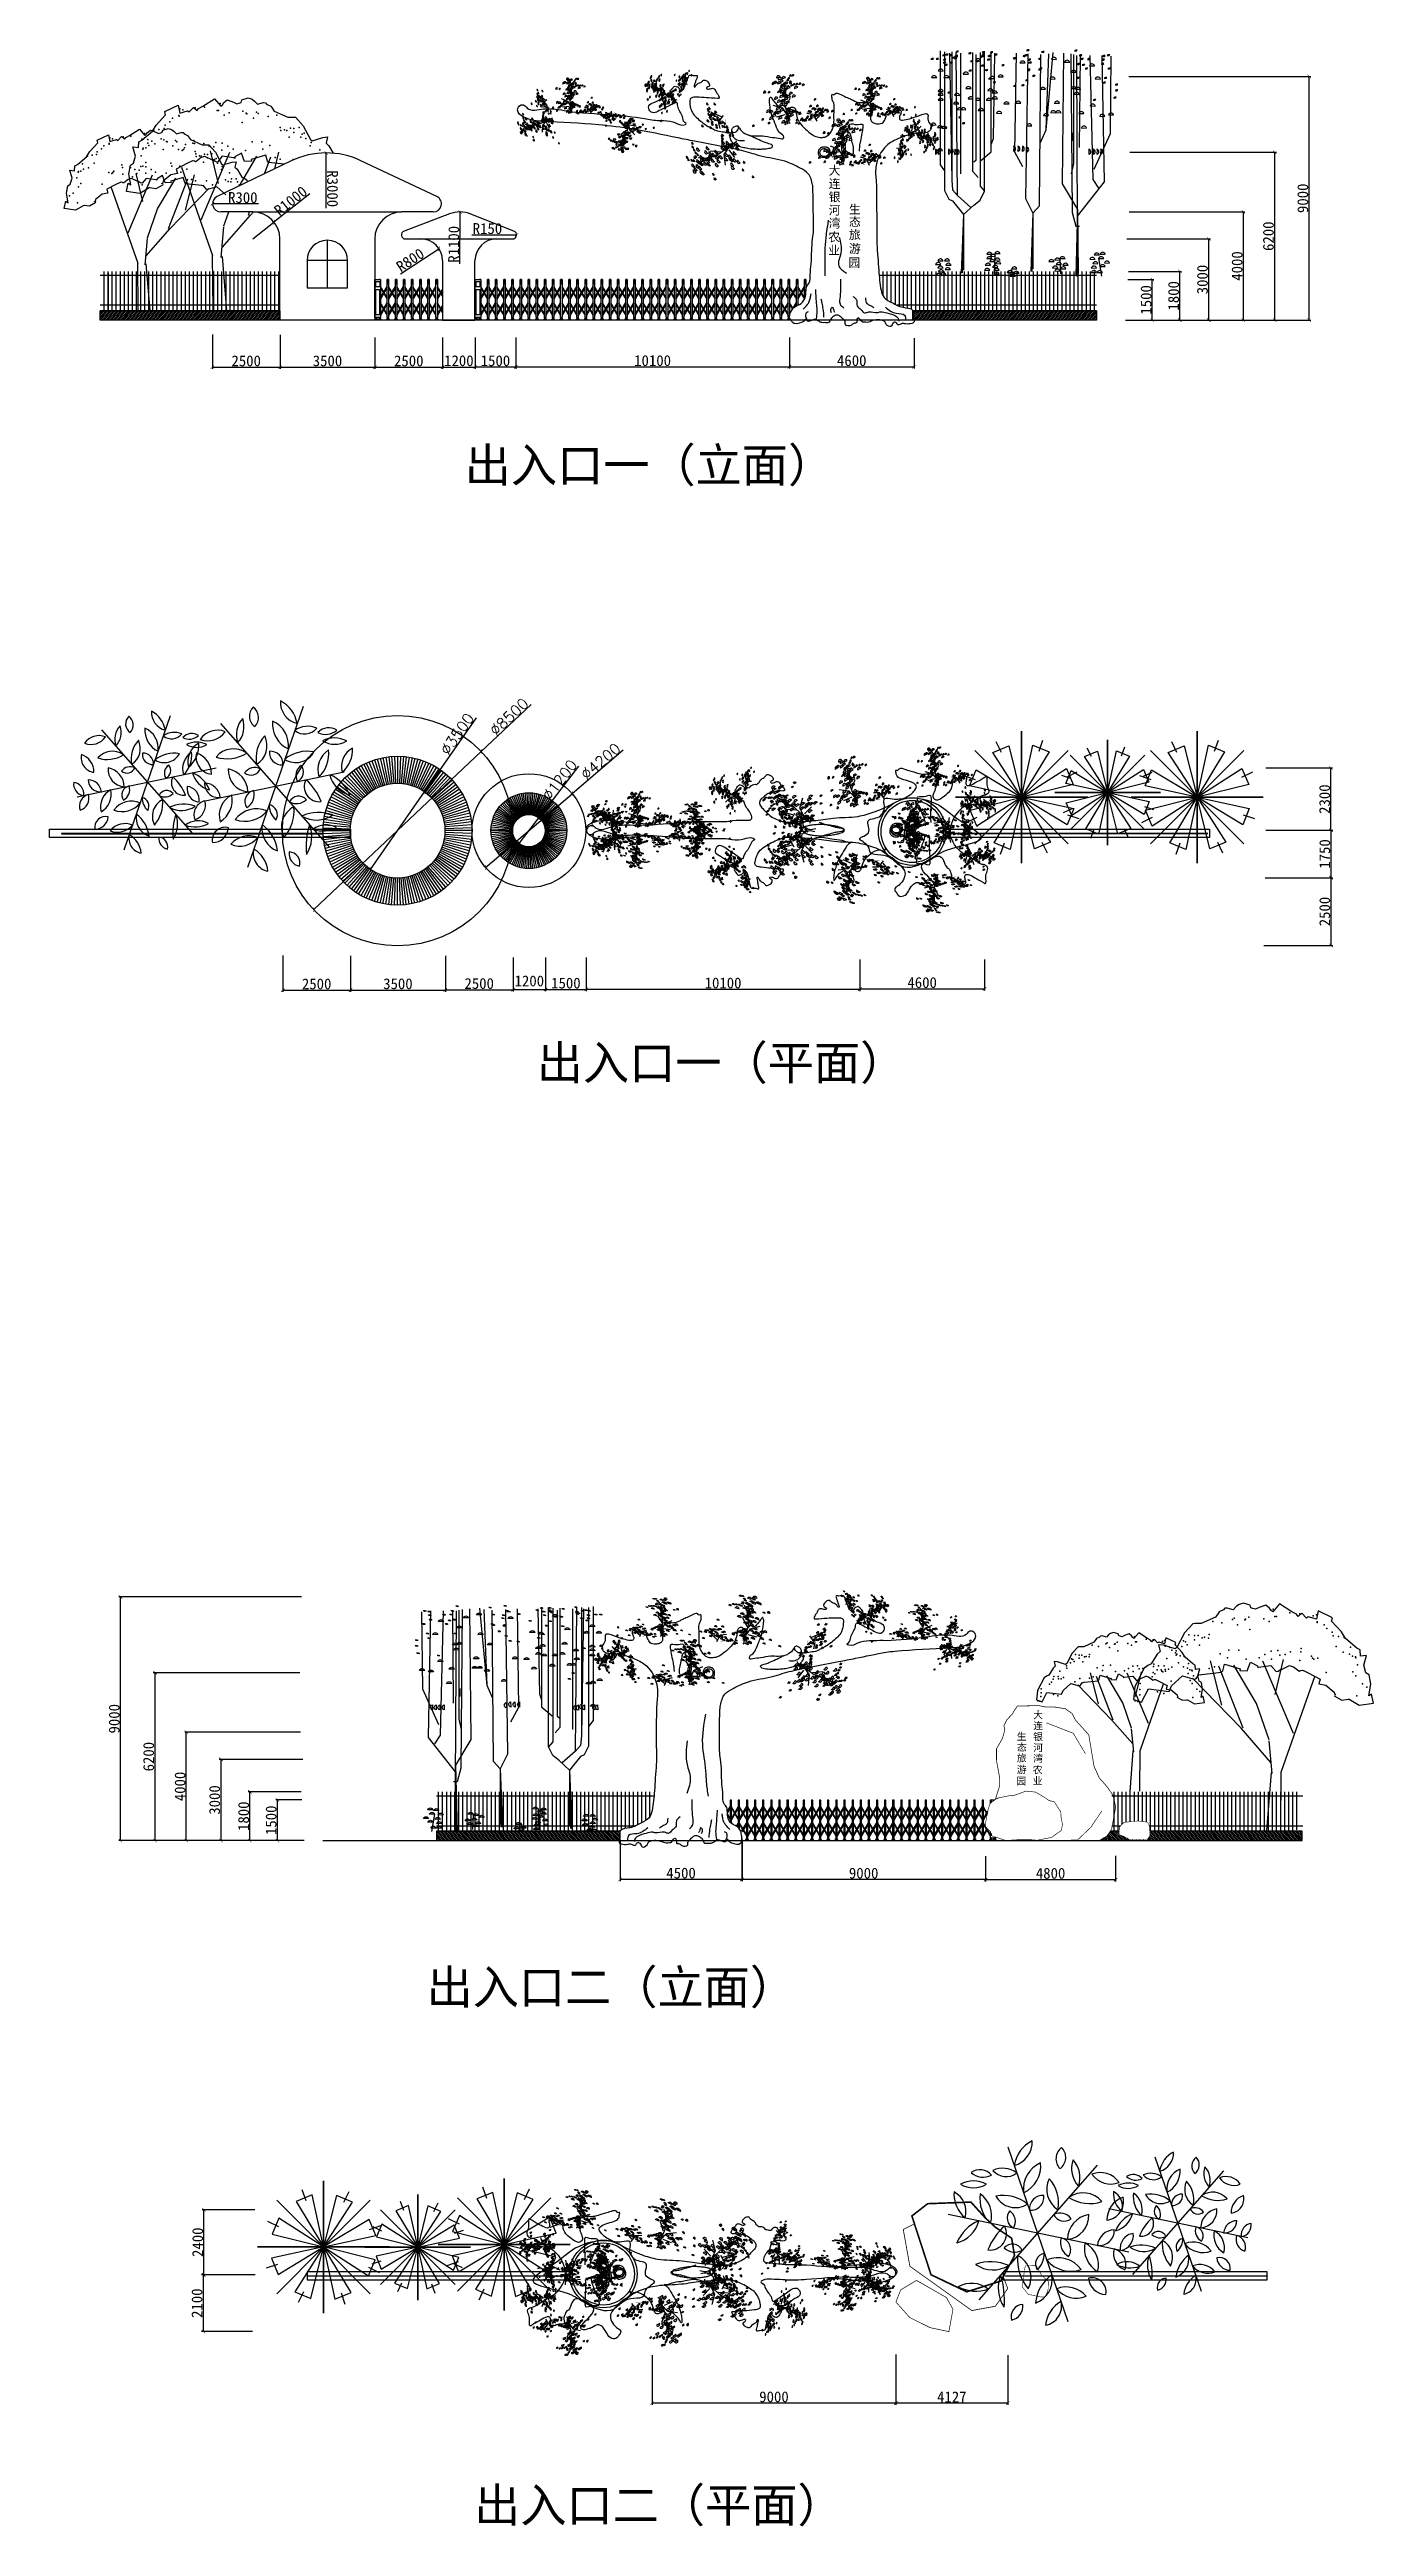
# Model space of a CAD drawing. Extents: x 652 to 897, y 187 to 370.
# Drawn here: x 651.6 to 749.4, y 187.4 to 370.3 of the extents above; entities that cross this region are included whole.
import ezdxf

# ---------------------------------------------------------------- set-up
doc = ezdxf.new("R2010")
doc.units = 0
doc.layers.get('0').update_dxf_attribs({"linetype": 'CONTINUOUS'})
doc.layers.get('DEFPOINTS').update_dxf_attribs({"linetype": 'CONTINUOUS'})
doc.layers.add('40', color=3, linetype='CONTINUOUS')
doc.styles.add('11', font='txt.shx')
doc.styles.get("Standard").update_dxf_attribs({"font": 'SimSun.ttf'})
doc.dimstyles.new('ISO-25', dxfattribs={"dimscale": 0.1, "dimtxt": 8, "dimasz": 2.5, "dimexe": 1.25, "dimexo": 0.625, "dimtad": 1, "dimdec": 0, "dimlfac": 500, "dimtxsty": 'STANDARD', "dimblk": 'ARCHTICK', "dimcen": 2.5, "dimazin": 3, "dimtfac": 1, "dimtdec": 0, "dimtmove": 0, "dimatfit": 3})
pattern_1 = [(45, (411.570075, 24.10095), (-0.06735192, 0.06735192), [])]

msp = doc.modelspace()

# ---------------------------------------------------------------- texts
at = {"attachment_point": 1}
for s, insert, char_height, width in [('{\\f宋体|b0|i0|c134|p2;\\C3;连}', (709.1595, 360.751), 0.63888, 1.076513), ('{\\f宋体|b0|i0|c134|p2;\\C3;大}', (709.1595, 361.7291), 0.63888, 1.076513), ('{\\f宋体|b0|i0|c134|p2;\\C3;河}', (709.1595, 358.7948), 0.63888, 1.076537), ('{\\f宋体|b0|i0|c134|p2;\\C3;银}', (709.1595, 359.7729), 0.63888, 1.076537), ('{\\f宋体|b0|i0|c134|p2;\\C3;生}', (710.6503, 358.8596), 0.63888, 1.076537), ('{\\f宋体|b0|i0|c134|p2;\\C3;农}', (709.1222, 356.8149), 0.63888, 1.076513), ('{\\f宋体|b0|i0|c134|p2;\\C3;湾}', (709.1595, 357.8334), 0.63888, 1.076537), ('{\\f宋体|b0|i0|c134|p2;\\C3;旅}', (710.6503, 356.9867), 0.63888, 1.076537), ('{\\f宋体|b0|i0|c134|p2;\\C3;态}', (710.6639, 357.9491), 0.63888, 1.076537), ('{\\f宋体|b0|i0|c134|p2;\\C3;业}', (709.1222, 355.8368), 0.63888, 1.076513), ('{\\f宋体|b0|i0|c134|p2;\\C3;游}', (710.6503, 355.9608), 0.63888, 1.076537), ('{\\f宋体|b0|i0|c134|p2;\\C3;园}', (710.6158, 354.9276), 0.63888, 1.076513), ('出入口一（立面）', (682.2855, 340.9093), 2.5, 48.8284), ('出入口一（平面）', (687.6074, 296.7747), 2.5, 48.8284), ('{\\f宋体|b0|i0|c134|p2;\\C3;大}', (724.259, 247.6268), 0.528, 0.88968), ('{\\f宋体|b0|i0|c134|p2;\\C3;生}', (723.0444, 246.0356), 0.528, 0.8897), ('{\\f宋体|b0|i0|c134|p2;\\C3;态}', (723.0556, 245.2314), 0.528, 0.8897), ('{\\f宋体|b0|i0|c134|p2;\\C3;连}', (724.259, 246.8184), 0.528, 0.88968), ('{\\f宋体|b0|i0|c134|p2;\\C3;河}', (724.259, 245.2017), 0.528, 0.8897), ('{\\f宋体|b0|i0|c134|p2;\\C3;银}', (724.259, 246.0101), 0.528, 0.8897), ('{\\f宋体|b0|i0|c134|p2;\\C3;旅}', (723.0444, 244.436), 0.528, 0.8897), ('{\\f宋体|b0|i0|c134|p2;\\C3;游}', (723.0444, 243.5881), 0.528, 0.8897), ('{\\f宋体|b0|i0|c134|p2;\\C3;农}', (724.2282, 243.5655), 0.528, 0.88968), ('{\\f宋体|b0|i0|c134|p2;\\C3;湾}', (724.259, 244.4072), 0.528, 0.8897), ('{\\f宋体|b0|i0|c134|p2;\\C3;园}', (723.0158, 242.7343), 0.528, 0.88968), ('{\\f宋体|b0|i0|c134|p2;\\C3;业}', (724.2282, 242.7571), 0.528, 0.88968), ('出入口二（立面）', (679.4696, 228.5153), 2.5, 48.8284), ('出入口二（平面）', (682.9841, 190.2585), 2.5, 48.8284)]:
    msp.add_mtext(s, dxfattribs=dict(at, insert=insert, char_height=char_height, width=width))
at = {"width": 0.8, "flags": 9}
for tag, p, s, height in [('XSIZE', (658.6267, 351.1428), '14785', 0.00048), ('YSIZE', (658.6267, 351.1428), '14015', 0.00048), ('XSIZE', (664.2188, 351.1222), '14785', 0.000562), ('YSIZE', (664.2188, 351.1222), '14015', 0.000562)]:
    msp.add_attdef(tag, p, s, height=height, dxfattribs=at)

# ---------------------------------------------------------------- blocks, each defined once
blk = doc.blocks.new('2')
blk.add_line((0, 1.25), (0, -0.2))
blk = doc.blocks.new('M_G79')
at = {"color": 3, "linetype": 'CONTINUOUS'}
for p, q in [((-1186, 4132), (-869, 4207)), ((-716, 3992), (-399, 4067)), ((-43, 4142), (148, 4187)), ((156, 4142), (346, 4187)), ((178, 4140), (368, 4185)), ((-2470, 2935), (-2280, 2980)), ((-2463, 3000), (-2272, 3045)), ((-2075, 2913), (-1885, 2958)), ((-1641, 3610), (-1324, 3685)), ((-1590, 2282), (-1273, 2357)), ((-1503, 3661), (-1186, 3736)), ((-1379, 1994), (-1062, 2069)), ((-1245, 2843), (-1055, 2888)), ((-1157, 3600), (-840, 3675)), ((-1129, 2896), (-939, 2941)), ((-1116, 2383), (-799, 2458)), ((-1072, 3965), (-755, 4040)), ((-1050, 1979), (-733, 2054)), ((-1042, 2886), (-852, 2931)), ((-1041, 3058), (-724, 3133)), ((-1007, 2768), (-690, 2843)), ((-946, 3709), (-629, 3784)), ((-922, 3332), (-605, 3407)), ((-922, 3332), (-605, 3407)), ((-845, 2640), (-528, 2715)), ((-835, 3322), (-518, 3397)), ((-800, 2683), (-610, 2728)), ((-778, 2681), (-588, 2726)), ((-777, 2456), (-460, 2531)), ((-748, 2122), (-431, 2197)), ((-742, 2809), (-552, 2854)), ((-712, 3440), (-395, 3515)), ((-711, 2894), (-520, 2939)), ((-702, 2932), (-385, 3007)), ((-697, 2381), (-380, 2456)), ((-634, 3145), (-317, 3220)), ((-574, 3491), (-257, 3566)), ((-486, 2291), (-169, 2366)), ((-421, 3077), (-104, 3152)), ((-326, 3777), (-136, 3822)), ((-259, 2552), (58, 2627)), ((-222, 3919), (-31, 3964)), ((-125, 3600), (65, 3645)), ((-93, 3486), (97, 3531)), ((-28, 3281), (162, 3326)), ((-24, 2284), (293, 2359)), ((178, 3346), (368, 3391)), ((257, 3024), (574, 3099)), ((441, 3339), (632, 3384)), ((705, 3331), (895, 3376)), ((979, 3213), (1169, 3258)), ((-3794, 150), (-3603, 195)), ((-2906, 603), (-2715, 648)), ((-2413, 1227), (-2096, 1302)), ((-2397, 215), (-2207, 260)), ((-2219, 588), (-1902, 663)), ((-2156, 1154), (-1839, 1229)), ((-1953, 801), (-1636, 876)), ((-1822, 985), (-1505, 1060)), ((-1682, 1057), (-1365, 1132)), ((-1537, 1372), (-1220, 1447)), ((-1513, 994), (-1195, 1069)), ((-1433, 523), (-1116, 598)), ((-1227, 1183), (-910, 1258)), ((-1195, 1665), (-878, 1740)), ((-1191, 121), (-874, 196)), ((-1188, 143), (-871, 218)), ((-997, 1863), (-680, 1938)), ((-941, -17), (-624, 58)), ((-886, 484), (-569, 559)), ((-760, 1021), (-443, 1096)), ((-760, 426), (-443, 501)), ((-755, 271), (-438, 346)), ((-750, 513), (-433, 588)), ((-661, 922), (-344, 997)), ((-629, 1800), (-312, 1875)), ((-607, 1202), (-290, 1277)), ((-573, 714), (-256, 789)), ((-407, 629), (-89, 704)), ((-385, 1023), (-68, 1098)), ((-218, 939), (99, 1014)), ((-86, 973), (104, 1018)), ((-43, 968), (148, 1013)), ((23, -31), (213, 14)), ((71, 206), (261, 251)), ((124, 883), (315, 928)), ((187, 854), (378, 899)), ((379, 789), (569, 834)), ((391, 699), (581, 744)), ((442, 164), (632, 209)), ((517, 244), (707, 289)), ((633, 99), (823, 144)), ((788, 104), (978, 149)), ((826, 56), (1017, 101)), ((935, 242), (1125, 287)), ((1037, 363), (1227, 408)), ((1163, 106), (1353, 151)), ((1199, 830), (1389, 875)), ((1347, 769), (1537, 814)), ((1349, 196), (1539, 241)), ((1366, 348), (1556, 393)), ((1376, 435), (1566, 480)), ((1402, 1270), (1592, 1315)), ((1574, 1031), (1764, 1076)), ((1649, 317), (1839, 362)), ((1661, 1021), (1851, 1066)), ((1734, 484), (1924, 529)), ((1785, 941), (1975, 986)), ((1819, 651), (2009, 696)), ((1860, 1814), (2050, 1859)), ((1898, 377), (2089, 422)), ((1959, 723), (2149, 768)), ((1990, 1205), (2181, 1250)), ((1993, 1227), (2183, 1272)), ((2070, 931), (2260, 976)), ((2114, 530), (2304, 575)), ((2179, 919), (2369, 964)), ((2218, 871), (2408, 916)), ((2252, 581), (2442, 626)), ((2276, 798), (2466, 843)), ((2334, 329), (2524, 374)), ((2353, 702), (2544, 747)), ((2353, 305), (2544, 350)), ((2433, 627), (2623, 672)), ((2443, 912), (2633, 957)), ((2649, 779), (2839, 824)), ((2801, 762), (2991, 807)), ((2852, 624), (3042, 669)), ((2944, 63), (3134, 108)), ((3246, 602), (3437, 647)), ((233, -121), (424, -76))]:
    blk.add_line(p, q, dxfattribs=at)
for points in [[(-474, 19), (-535, 70), (-743, 1769), (-503, 2932), (-208, 3406)], [(-656, 1561), (-179, 2279)], [(-615, 740), (-958, 1418), (-1781, 1752)], [(-1607, 740), (-823, 852)], [(1614, 559), (1079, 706)], [(1612, 537), (1876, -65)], [(1854, 135), (2456, 597)]]:
    blk.add_lwpolyline(points, dxfattribs=at)
at = {"color": 3, "linetype": 'CONTINUOUS', "const_width": 22.5}
blk.add_lwpolyline([(1251, 70), (1527, -27)], dxfattribs=at)
at = {"color": 3, "linetype": 'CONTINUOUS'}
for centre, radius in [((-1018, 4158), 157), ((-904, 3991), 157), ((-548, 4017), 157), ((58, 4157), 94.1), ((257, 4157), 94.1), ((279, 4155), 94.1), ((-2369, 2950), 94.1), ((-2362, 3015), 94.1), ((-1975, 2928), 94.1), ((-1473, 3635), 157), ((-1422, 2307), 157), ((-1335, 3686), 157), ((-1211, 2019), 157), ((-1144, 2858), 94.1), ((-989, 3625), 157), ((-1028, 2911), 94.1), ((-947, 2408), 157), ((-882, 2004), 157), ((-941, 2902), 94.1), ((-872, 3083), 157), ((-839, 2793), 157), ((-829, 1888), 157), ((-778, 3734), 157), ((-754, 3357), 157), ((-754, 3357), 157), ((-676, 2665), 157), ((-667, 3347), 157), ((-699, 2698), 94.1), ((-677, 2696), 94.1), ((-609, 2481), 157), ((-580, 2147), 157), ((-641, 2824), 94.1), ((-610, 2909), 94.1), ((-543, 3466), 157), ((-534, 2958), 157), ((-529, 2406), 157), ((-466, 3171), 157), ((-405, 3517), 157), ((-318, 2317), 157), ((-253, 3103), 157), ((-225, 3792), 94.1), ((-91, 2578), 157), ((-121, 3935), 94.1), ((-24, 3615), 94.1), ((7, 3502), 94.1), ((73, 3296), 94.1), ((144, 2309), 157), ((279, 3361), 94.1), ((425, 3050), 157), ((542, 3354), 94.1), ((806, 3347), 94.1), ((1080, 3228), 94.1), ((-3693, 165), 94.1), ((-2805, 618), 94.1), ((-2245, 1252), 157), ((-2296, 231), 94.1), ((-2051, 613), 157), ((-1988, 1179), 157), ((-1785, 826), 157), ((-1654, 1010), 157), ((-1514, 1083), 157), ((-1369, 1397), 157), ((-1344, 1020), 157), ((-1264, 548), 157), ((-1059, 1208), 157), ((-1027, 1690), 157), ((-1022, 146), 157), ((-1020, 168), 157), ((-773, 8), 157), ((-717, 509), 157), ((-592, 1046), 157), ((-592, 451), 157), ((-587, 296), 157), ((-582, 538), 157), ((-492, 947), 157), ((-461, 1825), 157), ((-439, 1228), 157), ((-405, 739), 157), ((-238, 654), 157), ((-217, 1049), 157), ((-50, 964), 157), ((15, 988), 94.1), ((58, 983), 94.1), ((124, -16), 94.1), ((172, 221), 94.1), ((225, 898), 94.1), ((288, 869), 94.1), ((479, 804), 94.1), ((492, 714), 94.1), ((542, 180), 94.1), ((617, 260), 94.1), ((734, 114), 94.1), ((889, 119), 94.1), ((927, 71), 94.1), ((1036, 257), 94.1), ((1138, 378), 94.1), ((1264, 122), 94.1), ((1300, 845), 94.1), ((1448, 785), 94.1), ((1450, 211), 94.1), ((1467, 364), 94.1), ((1477, 451), 94.1), ((1503, 1285), 94.1), ((1675, 1046), 94.1), ((1750, 332), 94.1), ((1762, 1036), 94.1), ((1835, 499), 94.1), ((1886, 956), 94.1), ((1919, 666), 94.1), ((1961, 1830), 94.1), ((1999, 393), 94.1), ((2060, 739), 94.1), ((2091, 1220), 94.1), ((2094, 1242), 94.1), ((2171, 947), 94.1), ((2215, 545), 94.1), ((2280, 935), 94.1), ((2319, 886), 94.1), ((2353, 596), 94.1), ((2377, 814), 94.1), ((2435, 344), 94.1), ((2454, 717), 94.1), ((2454, 320), 94.1), ((2534, 642), 94.1), ((2544, 927), 94.1), ((2750, 794), 94.1), ((2902, 777), 94.1), ((2953, 639), 94.1), ((3045, 78), 94.1), ((3347, 618), 94.1), ((334, -106), 94.1)]:
    blk.add_arc(centre, radius, 18.44222, 198.41455, dxfattribs=at)
at = {"width": 0.8, "flags": 9}
for tag in ['XSIZE', 'YSIZE']:
    blk.add_attdef(tag, (0, 0), '', height=0.5, dxfattribs=at)
blk = doc.blocks.new('PLANT23')
at = {"color": 3}
blk.add_lwpolyline([(-1686, 1786), (82, 18), (82, 2518)], dxfattribs=at)
for points in [[(82, 18), (-1010, 1716), (-404, 1972), (82, 18)], [(-684, 1716), (-882, 2124)], [(82, 2518), (82, 18), (1849, 1786)], [(82, 18), (510, 1991), (1120, 1743), (82, 18)], [(741, 1760), (889, 2188)], [(-2418, 18), (82, 18), (-1686, 1786)], [(82, 18), (-1891, 447), (-1643, 1056), (82, 18)], [(1849, 1786), (82, 18), (2582, 18)], [(82, 18), (1779, 1110), (2035, 504), (82, 18)], [(1779, 784), (2187, 982)], [(-1686, -1750), (82, 18), (-2418, 18)], [(-1660, 677), (-2089, 826)], [(82, 18), (-1616, -1073), (-1872, -467), (82, 18)], [(82, -2482), (82, 18), (-1686, -1750)], [(82, 18), (-347, -1954), (-956, -1707), (82, 18)], [(82, 18), (2054, -410), (1807, -1020), (82, 18)], [(2582, 18), (82, 18), (1849, -1750)], [(82, 18), (1173, -1679), (567, -1936), (82, 18)], [(1849, -1750), (82, 18), (82, -2482)], [(-1616, -747), (-2024, -945)], [(1823, -641), (2252, -789)], [(-577, -1723), (-726, -2152)], [(847, -1679), (1045, -2087)]]:
    blk.add_lwpolyline(points)
blk = doc.blocks.new('_ARCHTICK')
at = {"color": 0, "linetype": 'BYBLOCK', "const_width": 0.15}
blk.add_lwpolyline([(-0.5, -0.5), (0.5, 0.5)], dxfattribs=at)
blk = doc.blocks.new('*D26')
at = {"color": 0}
for p, q in [((711.46, 303.14), (711.46, 300.85)), ((720.66, 303.14), (720.66, 300.85)), ((711.46, 300.98), (720.66, 300.98))]:
    blk.add_line(p, q, dxfattribs=at)
at = {"layer": 'DEFPOINTS', "color": 0}
for p in [(711.46, 303.2), (720.66, 303.2), (720.66, 300.98)]:
    blk.add_point(p, dxfattribs=at)
at = {"color": 0, "xscale": 0.25, "yscale": 0.25, "zscale": 0.25, "rotation": 180}
blk.add_blockref('_ARCHTICK', (711.46, 300.98), dxfattribs=at)
at = {"color": 0, "xscale": 0.25, "yscale": 0.25, "zscale": 0.25}
blk.add_blockref('_ARCHTICK', (720.66, 300.98), dxfattribs=at)
at = {"color": 0, "insert": (716.06, 301.44), "char_height": 0.8, "attachment_point": 5}
blk.add_mtext('4600', dxfattribs=at)
blk = doc.blocks.new('*D27')
at = {"color": 0}
for p, q in [((685.86, 303.3), (685.86, 300.81)), ((688.26, 303.3), (688.26, 300.81)), ((685.86, 300.93), (688.26, 300.93))]:
    blk.add_line(p, q, dxfattribs=at)
at = {"layer": 'DEFPOINTS', "color": 0}
for p in [(685.86, 303.36), (688.26, 303.36), (688.26, 300.93)]:
    blk.add_point(p, dxfattribs=at)
at = {"color": 0, "xscale": 0.25, "yscale": 0.25, "zscale": 0.25, "rotation": 180}
blk.add_blockref('_ARCHTICK', (685.86, 300.93), dxfattribs=at)
at = {"color": 0, "xscale": 0.25, "yscale": 0.25, "zscale": 0.25}
blk.add_blockref('_ARCHTICK', (688.26, 300.93), dxfattribs=at)
at = {"color": 0, "insert": (687.06, 301.56), "char_height": 0.8, "attachment_point": 5}
blk.add_mtext('1200', dxfattribs=at)
blk = doc.blocks.new('*D28')
at = {"color": 0}
for p, q in [((688.26, 303.3), (688.26, 300.81)), ((691.26, 303.3), (691.26, 300.81)), ((688.26, 300.94), (691.26, 300.94))]:
    blk.add_line(p, q, dxfattribs=at)
at = {"layer": 'DEFPOINTS', "color": 0}
for p in [(688.26, 303.36), (691.26, 303.36), (691.26, 300.94)]:
    blk.add_point(p, dxfattribs=at)
at = {"color": 0, "xscale": 0.25, "yscale": 0.25, "zscale": 0.25, "rotation": 180}
blk.add_blockref('_ARCHTICK', (688.26, 300.94), dxfattribs=at)
at = {"color": 0, "xscale": 0.25, "yscale": 0.25, "zscale": 0.25}
blk.add_blockref('_ARCHTICK', (691.26, 300.94), dxfattribs=at)
at = {"color": 0, "insert": (689.76, 301.4), "char_height": 0.8, "attachment_point": 5}
blk.add_mtext('1500', dxfattribs=at)
blk = doc.blocks.new('*D29')
at = {"color": 0}
for p, q in [((673.86, 303.43), (673.86, 300.77)), ((680.86, 303.43), (680.86, 300.77)), ((673.86, 300.89), (680.86, 300.89))]:
    blk.add_line(p, q, dxfattribs=at)
at = {"layer": 'DEFPOINTS', "color": 0}
for p in [(673.86, 303.49), (680.86, 303.49), (680.86, 300.89)]:
    blk.add_point(p, dxfattribs=at)
at = {"color": 0, "xscale": 0.25, "yscale": 0.25, "zscale": 0.25, "rotation": 180}
blk.add_blockref('_ARCHTICK', (673.86, 300.89), dxfattribs=at)
at = {"color": 0, "xscale": 0.25, "yscale": 0.25, "zscale": 0.25}
blk.add_blockref('_ARCHTICK', (680.86, 300.89), dxfattribs=at)
at = {"color": 0, "insert": (677.36, 301.35), "char_height": 0.8, "attachment_point": 5}
blk.add_mtext('3500', dxfattribs=at)
blk = doc.blocks.new('*D30')
at = {"color": 0}
for p, q in [((668.86, 303.45), (668.86, 300.75)), ((673.86, 303.43), (673.86, 300.75)), ((668.86, 300.88), (673.86, 300.88))]:
    blk.add_line(p, q, dxfattribs=at)
at = {"layer": 'DEFPOINTS', "color": 0}
for p in [(668.86, 303.52), (673.86, 303.49), (673.86, 300.88)]:
    blk.add_point(p, dxfattribs=at)
at = {"color": 0, "xscale": 0.25, "yscale": 0.25, "zscale": 0.25, "rotation": 180}
blk.add_blockref('_ARCHTICK', (668.86, 300.88), dxfattribs=at)
at = {"color": 0, "xscale": 0.25, "yscale": 0.25, "zscale": 0.25}
blk.add_blockref('_ARCHTICK', (673.86, 300.88), dxfattribs=at)
at = {"color": 0, "insert": (671.36, 301.34), "char_height": 0.8, "attachment_point": 5}
blk.add_mtext('2500', dxfattribs=at)
blk = doc.blocks.new('*D31')
at = {"color": 0}
for p, q in [((680.86, 303.3), (680.86, 300.78)), ((685.86, 303.3), (685.86, 300.78)), ((680.86, 300.91), (685.86, 300.91))]:
    blk.add_line(p, q, dxfattribs=at)
at = {"layer": 'DEFPOINTS', "color": 0}
for p in [(680.86, 303.36), (685.86, 303.36), (685.86, 300.91)]:
    blk.add_point(p, dxfattribs=at)
at = {"color": 0, "xscale": 0.25, "yscale": 0.25, "zscale": 0.25, "rotation": 180}
blk.add_blockref('_ARCHTICK', (680.86, 300.91), dxfattribs=at)
at = {"color": 0, "xscale": 0.25, "yscale": 0.25, "zscale": 0.25}
blk.add_blockref('_ARCHTICK', (685.86, 300.91), dxfattribs=at)
at = {"color": 0, "insert": (683.36, 301.37), "char_height": 0.8, "attachment_point": 5}
blk.add_mtext('2500', dxfattribs=at)
blk = doc.blocks.new('*D32')
at = {"color": 0}
for p, q in [((691.26, 303.3), (691.26, 300.82)), ((711.46, 303.14), (711.46, 300.82)), ((691.26, 300.95), (711.46, 300.95))]:
    blk.add_line(p, q, dxfattribs=at)
at = {"layer": 'DEFPOINTS', "color": 0}
for p in [(691.26, 303.36), (711.46, 303.2), (711.46, 300.95)]:
    blk.add_point(p, dxfattribs=at)
at = {"color": 0, "xscale": 0.25, "yscale": 0.25, "zscale": 0.25, "rotation": 180}
blk.add_blockref('_ARCHTICK', (691.26, 300.95), dxfattribs=at)
at = {"color": 0, "xscale": 0.25, "yscale": 0.25, "zscale": 0.25}
blk.add_blockref('_ARCHTICK', (711.46, 300.95), dxfattribs=at)
at = {"color": 0, "insert": (701.36, 301.41), "char_height": 0.8, "attachment_point": 5}
blk.add_mtext('10100', dxfattribs=at)
blk = doc.blocks.new('*D33')
at = {"color": 0}
for p in [(690.68, 317.43), (686.3, 311.71)]:
    blk.add_line(p, (687.76, 313.62), dxfattribs=at)
at = {"layer": 'DEFPOINTS', "color": 0}
for p in [(687.76, 313.62), (686.3, 311.71)]:
    blk.add_point(p, dxfattribs=at)
at = {"color": 0, "xscale": 0.25, "yscale": 0.25, "zscale": 0.25}
for p, rotation in [((687.76, 313.62), 232.5837454048621), ((686.3, 311.71), 52.58374540486211)]:
    blk.add_blockref('_ARCHTICK', p, dxfattribs=dict(at, rotation=rotation))
at = {"color": 0, "insert": (689.3, 316.4), "char_height": 0.8, "attachment_point": 5, "rotation": 52.5837, "style": '11'}
blk.add_mtext('∅1200', dxfattribs=at)
blk = doc.blocks.new('*D34')
at = {"color": 0}
for p in [(693.99, 318.6), (683.83, 309.94)]:
    blk.add_line(p, (690.23, 315.39), dxfattribs=at)
at = {"layer": 'DEFPOINTS', "color": 0}
for p in [(690.23, 315.39), (683.83, 309.94)]:
    blk.add_point(p, dxfattribs=at)
at = {"color": 0, "xscale": 0.25, "yscale": 0.25, "zscale": 0.25}
for p, rotation in [((690.23, 315.39), 220.4468690959052), ((683.83, 309.94), 40.44686909590514)]:
    blk.add_blockref('_ARCHTICK', p, dxfattribs=dict(at, rotation=rotation))
at = {"color": 0, "insert": (692.32, 317.78), "char_height": 0.8, "attachment_point": 5, "rotation": 40.4469, "style": '11'}
blk.add_mtext('∅4200', dxfattribs=at)
blk = doc.blocks.new('*D35')
at = {"color": 0}
for p in [(687.19, 321.97), (671.15, 306.83)]:
    blk.add_line(p, (683.51, 318.5), dxfattribs=at)
at = {"layer": 'DEFPOINTS', "color": 0}
for p in [(683.51, 318.5), (671.15, 306.83)]:
    blk.add_point(p, dxfattribs=at)
at = {"color": 0, "xscale": 0.25, "yscale": 0.25, "zscale": 0.25}
for p, rotation in [((683.51, 318.5), 223.3419980756807), ((671.15, 306.83), 43.34199807568075)]:
    blk.add_blockref('_ARCHTICK', p, dxfattribs=dict(at, rotation=rotation))
at = {"color": 0, "insert": (685.56, 321.07), "char_height": 0.8, "attachment_point": 5, "rotation": 43.342, "style": '11'}
blk.add_mtext('∅8500', dxfattribs=at)
blk = doc.blocks.new('*D36')
at = {"color": 0}
for p in [(683.14, 321), (675.33, 309.79)]:
    blk.add_line(p, (679.33, 315.53), dxfattribs=at)
at = {"layer": 'DEFPOINTS', "color": 0}
for p in [(679.33, 315.53), (675.33, 309.79)]:
    blk.add_point(p, dxfattribs=at)
at = {"color": 0, "xscale": 0.25, "yscale": 0.25, "zscale": 0.25}
for p, rotation in [((679.33, 315.53), 235.1495893614783), ((675.33, 309.79), 55.14958936147832)]:
    blk.add_blockref('_ARCHTICK', p, dxfattribs=dict(at, rotation=rotation))
at = {"color": 0, "insert": (681.73, 319.8), "char_height": 0.8, "attachment_point": 5, "rotation": 55.1496, "style": '11'}
blk.add_mtext('∅3500', dxfattribs=at)
blk = doc.blocks.new('*D37')
at = {"color": 0}
for p, q in [((741.42, 312.69), (746.37, 312.69)), ((746.25, 309.19), (746.25, 312.69)), ((741.38, 309.19), (746.37, 309.19))]:
    blk.add_line(p, q, dxfattribs=at)
at = {"layer": 'DEFPOINTS', "color": 0}
for p in [(741.36, 312.69), (746.25, 312.69), (741.31, 309.19)]:
    blk.add_point(p, dxfattribs=at)
at = {"color": 0, "xscale": 0.25, "yscale": 0.25, "zscale": 0.25}
for p, rotation in [((746.25, 312.69), 90), ((746.25, 309.19), 270)]:
    blk.add_blockref('_ARCHTICK', p, dxfattribs=dict(at, rotation=rotation))
at = {"color": 0, "insert": (745.78, 310.94), "char_height": 0.8, "attachment_point": 5, "rotation": 90}
blk.add_mtext('1750', dxfattribs=at)
blk = doc.blocks.new('*D38')
at = {"color": 0}
for p, q in [((741.38, 309.19), (746.37, 309.19)), ((746.24, 304.19), (746.24, 309.19)), ((741.27, 304.19), (746.37, 304.19))]:
    blk.add_line(p, q, dxfattribs=at)
at = {"layer": 'DEFPOINTS', "color": 0}
for p in [(741.31, 309.19), (746.24, 309.19), (741.21, 304.19)]:
    blk.add_point(p, dxfattribs=at)
at = {"color": 0, "xscale": 0.25, "yscale": 0.25, "zscale": 0.25}
for p, rotation in [((746.24, 309.19), 90), ((746.24, 304.19), 270)]:
    blk.add_blockref('_ARCHTICK', p, dxfattribs=dict(at, rotation=rotation))
at = {"color": 0, "insert": (745.78, 306.69), "char_height": 0.8, "attachment_point": 5, "rotation": 90}
blk.add_mtext('2500', dxfattribs=at)
blk = doc.blocks.new('*D39')
at = {"color": 0}
for p, q in [((741.42, 317.29), (746.36, 317.29)), ((746.23, 312.69), (746.23, 317.29)), ((741.42, 312.69), (746.36, 312.69))]:
    blk.add_line(p, q, dxfattribs=at)
at = {"layer": 'DEFPOINTS', "color": 0}
for p in [(741.36, 317.29), (746.23, 317.29), (741.36, 312.69)]:
    blk.add_point(p, dxfattribs=at)
at = {"color": 0, "xscale": 0.25, "yscale": 0.25, "zscale": 0.25}
for p, rotation in [((746.23, 317.29), 90), ((746.23, 312.69), 270)]:
    blk.add_blockref('_ARCHTICK', p, dxfattribs=dict(at, rotation=rotation))
at = {"color": 0, "insert": (745.77, 314.99), "char_height": 0.8, "attachment_point": 5, "rotation": 90}
blk.add_mtext('2300', dxfattribs=at)
blk = doc.blocks.new('M_G88')
at = {"color": 3, "linetype": 'CONTINUOUS'}
for p, q in [((-2381, 4982), (-2252, 4978)), ((-2333, 5472), (-2333, 2666)), ((-2225, 5454), (-2225, 2037)), ((-2099, 5418), (-2045, 2289)), ((-2045, 5454), (-2045, 2289)), ((-1901, 1911), (-1937, 5436)), ((-1829, 5418), (-1829, 2451)), ((-1762, 4905), (-1633, 4902)), ((-1523, 2505), (-1523, 5436)), ((-1464, 5233), (-1335, 5230)), ((-1451, 5382), (-1451, 2774)), ((-1344, 5436), (-1344, 2145)), ((-1236, 2019), (-1236, 5454)), ((-1074, 2990), (-1074, 5418)), ((-1020, 3314), (-984, 5418)), ((-462, 5418), (-498, 2990)), ((-367, 5179), (-237, 5176)), ((-175, 5400), (-229, 1839)), ((113, 1659), (149, 5382)), ((275, 3530), (455, 5436)), ((275, 3530), (347, 5400)), ((407, 5269), (536, 5266)), ((707, 5418), (671, 2199)), ((730, 5197), (860, 5194)), ((886, 5400), (922, 1497)), ((892, 4950), (1021, 4947)), ((958, 2702), (958, 5382)), ((1053, 1156), (1030, 5364)), ((1102, 3098), (1120, 5364)), ((1342, 5107), (1471, 5104)), ((1354, 5364), (1426, 2307)), ((1714, 2253), (1660, 5364)), ((1858, 3440), (1876, 5346)), ((-2543, 4820), (-2414, 4816)), ((-2381, 4478), (-2252, 4474)), ((-2381, 4388), (-2252, 4385)), ((-2237, 4820), (-2108, 4816)), ((-1978, 4384), (-1849, 4380)), ((-1978, 4384), (-1849, 4380)), ((-1978, 4384), (-1849, 4380)), ((-1698, 4550), (-1568, 4546)), ((-1644, 4298), (-1514, 4295)), ((-1158, 4496), (-1029, 4492)), ((-1115, 4797), (-985, 4794)), ((-1050, 4442), (-921, 4439)), ((-1050, 4298), (-921, 4295)), ((-906, 4838), (-777, 4834)), ((137, 4532), (266, 4528)), ((371, 4784), (500, 4780)), ((892, 4550), (1022, 4546)), ((964, 4406), (1093, 4403)), ((1000, 4532), (1129, 4528)), ((1486, 4784), (1615, 4780)), ((-2381, 4262), (-2252, 4259)), ((-2003, 4172), (-1874, 4169)), ((-2003, 4172), (-1874, 4169)), ((-1913, 4028), (-1784, 4025)), ((-1824, 4028), (-1694, 4025)), ((-1464, 4262), (-1335, 4259)), ((-1392, 4010), (-1263, 4007)), ((-1194, 4262), (-1065, 4259)), ((-942, 3938), (-813, 3935)), ((-762, 4172), (-633, 4169)), ((-475, 4190), (-345, 4187)), ((209, 3885), (338, 3882)), ((389, 3956), (518, 3953)), ((479, 4190), (608, 4187)), ((515, 3956), (644, 3953)), ((1080, 3934), (1209, 3931)), ((1360, 4118), (1489, 4115)), ((1594, 3867), (1723, 3863)), ((1810, 3902), (1939, 3899)), ((-2561, 3651), (-2432, 3647)), ((-2445, 3056), (-2448, 2927)), ((-2399, 3590), (-2270, 3587)), ((-2373, 3056), (-2376, 2927)), ((-2291, 3573), (-2162, 3570)), ((-2121, 3056), (-2125, 2927)), ((-2049, 3074), (-2053, 2945)), ((-1970, 3052), (-1973, 2923)), ((-1905, 3051), (-1909, 2921)), ((-1905, 3051), (-1909, 2921)), ((-1074, 3170), (-1020, 3314)), ((-520, 3128), (-524, 2999)), ((-412, 3128), (-416, 2999)), ((-304, 3128), (-308, 2999)), ((-205, 3633), (-76, 3629)), ((-197, 3110), (-200, 2981)), ((131, 3206), (275, 3530)), ((275, 3530), (275, 3530)), ((940, 3260), (940, 3458)), ((1144, 3579), (1273, 3575)), ((1332, 3056), (1329, 2927)), ((1440, 3056), (1437, 2927)), ((1462, 2559), (1858, 3440)), ((1530, 3056), (1527, 2927)), ((1620, 3056), (1616, 2927)), ((-2399, 3022), (-2270, 3018)), ((-2333, 2666), (-2225, 2523)), ((-1398, 2361), (-1523, 2505)), ((-1451, 2774), (-1505, 2738)), ((-1326, 2774), (-1074, 2990)), ((-498, 2990), (-300, 2630)), ((904, 2451), (958, 2702)), ((-2225, 2037), (-2117, 1821)), ((-2045, 2289), (-2027, 2055)), ((-2027, 2055), (-1901, 1911)), ((-1901, 1911), (-1577, 1623)), ((-1344, 2145), (-1236, 2019)), ((-1344, 1803), (-1236, 2019)), ((-229, 1839), (-49, 1479)), ((671, 2199), (1048, 1569)), ((1048, 1407), (1714, 2253)), ((1426, 2307), (1570, 2091)), ((-2117, 1821), (-2027, 1785)), ((-2027, 1785), (-1757, 1443)), ((-1757, 1443), (-1811, 5)), ((-1757, 1443), (-1505, 1677)), ((-1757, 1443), (-1757, 77)), ((-1505, 1677), (-1344, 1803)), ((-47, 1479), (-101, 40)), ((-49, 1479), (113, 1659)), ((-47, 1479), (-47, 112)), ((922, 1497), (1012, 1156)), ((1048, 1569), (1012, -67)), ((1048, 1569), (1066, 5)), ((1012, 1156), (1102, 1156)), ((-2443, 220), (-2313, 216)), ((-2389, 310), (-2259, 306)), ((-2389, 130), (-2259, 127)), ((-2371, 40), (-2241, 37)), ((-2227, 310), (-2097, 306)), ((-2209, 94), (-2079, 91)), ((-2191, 202), (-2061, 198)), ((-1238, 76), (-1108, 73)), ((-1220, 202), (-1090, 198)), ((-1184, 472), (-1054, 468)), ((-1184, 364), (-1054, 360)), ((-1112, 292), (-982, 288)), ((-1094, 418), (-964, 414)), ((-1040, 148), (-910, 145)), ((-1004, 76), (-874, 73)), ((-984, 490), (-1002, -14)), ((-986, 490), (-856, 486)), ((-986, 328), (-856, 324)), ((-968, 238), (-838, 234)), ((-680, 22), (-551, 19)), ((-570, 112), (-606, -68)), ((-572, 112), (-443, 109)), ((-518, 4), (-389, 1)), ((345, 292), (474, 288)), ((435, 130), (564, 127)), ((489, 328), (618, 324)), ((489, 58), (618, 55)), ((525, 220), (654, 216)), ((615, 364), (744, 360)), ((617, 364), (635, -14)), ((633, 112), (762, 109)), ((687, 202), (816, 198)), ((1352, 346), (1482, 342)), ((1388, 130), (1518, 127)), ((1388, 22), (1518, 19)), ((1424, 238), (1554, 234)), ((1460, 454), (1590, 450)), ((1532, 22), (1661, 19)), ((1568, 364), (1697, 360)), ((1570, 364), (1642, -68)), ((1604, 472), (1733, 468)), ((1604, 166), (1733, 163)), ((1712, 256), (1841, 252)), ((-2425, -50), (-2295, -53)), ((-2317, -32), (-2187, -35)), ((-1004, -14), (-874, -17)), ((-608, -68), (-479, -71))]:
    blk.add_line(p, q, dxfattribs=at)
for points in [[(-1757, 1443, 0, 52.5, 0), (-1793, 4, 0, 52.5, 0)], [(-47, 1479, 0, 52.5, 0), (-83, 39, 0, 52.5, 0)], [(1039, 1156, 0, 52.5, 0), (1049, -86, 52.5, 52.5, 0)]]:
    blk.add_lwpolyline(points, format="xyseb", dxfattribs=at)
for centre, radius, start, end in [((-154, 5429), 74.5, 75.96701, 129.0833), ((-159, 5503), 19.6, 265.62274, 350.19996), ((1022, 5419), 74.5, 75.96701, 129.0833), ((1018, 5493), 19.6, 265.62274, 350.19996), ((-2511, 5214), 74.5, 75.96701, 129.0833), ((-2529, 5414), 147, 258.6754, 274.95662), ((-2515, 5287), 19.6, 265.62274, 350.19996), ((-2516, 5267), 0.581, 265.04338, 94.95662), ((-2385, 5214), 74.5, 75.96701, 129.0833), ((-2403, 5414), 147, 258.6754, 274.95662), ((-2389, 5287), 19.6, 265.62274, 350.19996), ((-2390, 5267), 0.581, 265.04338, 94.95662), ((-2316, 4960), 66.5, 19.82745, 162.92647), ((-2223, 5303), 74.5, 75.96701, 129.0833), ((-2241, 5504), 147, 258.6754, 274.95662), ((-2205, 5196), 74.5, 75.96701, 129.0833), ((-2223, 5396), 147, 258.6754, 274.95662), ((-2205, 5124), 74.5, 75.96701, 129.0833), ((-2223, 5324), 147, 258.6754, 274.95662), ((-2227, 5377), 19.6, 265.62274, 350.19996), ((-2228, 5357), 0.581, 265.04338, 94.95662), ((-2169, 5070), 74.5, 75.96701, 129.0833), ((-2187, 5270), 147, 258.6754, 274.95662), ((-2209, 5269), 19.6, 265.62274, 350.19996), ((-2210, 5249), 0.581, 265.04338, 94.95662), ((-2209, 5197), 19.6, 265.62274, 350.19996), ((-2210, 5177), 0.581, 265.04338, 94.95662), ((-2151, 5321), 74.5, 75.96701, 129.0833), ((-2169, 5522), 147, 258.6754, 274.95662), ((-2173, 5143), 19.6, 265.62274, 350.19996), ((-2174, 5123), 0.581, 265.04338, 94.95662), ((-2155, 5395), 19.6, 265.62274, 350.19996), ((-2156, 5375), 0.581, 265.04338, 94.95662), ((-2061, 5303), 74.5, 75.96701, 129.0833), ((-2079, 5504), 147, 258.6754, 274.95662), ((-2043, 5124), 74.5, 75.96701, 129.0833), ((-2061, 5324), 147, 258.6754, 274.95662), ((-2065, 5377), 19.6, 265.62274, 350.19996), ((-2067, 5357), 0.581, 265.04338, 94.95662), ((-2047, 5197), 19.6, 265.62274, 350.19996), ((-2049, 5177), 0.581, 265.04338, 94.95662), ((-1971, 5250), 74.5, 75.96701, 129.0833), ((-1989, 5450), 147, 258.6754, 274.95662), ((-1935, 5232), 74.5, 75.96701, 129.0833), ((-1953, 5432), 147, 258.6754, 274.95662), ((-1975, 5323), 19.6, 265.62274, 350.19996), ((-1977, 5303), 0.581, 265.04338, 94.95662), ((-1917, 5285), 74.5, 75.96701, 129.0833), ((-1935, 5486), 147, 258.6754, 274.95662), ((-1917, 5268), 74.5, 75.96701, 129.0833), ((-1935, 5468), 147, 258.6754, 274.95662), ((-1899, 5393), 74.5, 75.96701, 129.0833), ((-1917, 5594), 147, 258.6754, 274.95662), ((-1939, 5305), 19.6, 265.62274, 350.19996), ((-1941, 5285), 0.581, 265.04338, 94.95662), ((-1921, 5359), 19.6, 265.62274, 350.19996), ((-1923, 5339), 0.581, 265.04338, 94.95662), ((-1921, 5341), 19.6, 265.62274, 350.19996), ((-1923, 5321), 0.581, 265.04338, 94.95662), ((-1903, 5467), 19.6, 265.62274, 350.19996), ((-1905, 5447), 0.581, 265.04338, 94.95662), ((-1697, 4884), 66.5, 19.82745, 162.92647), ((-1586, 5353), 74.5, 75.96701, 129.0833), ((-1604, 5554), 147, 258.6754, 274.95662), ((-1594, 5126), 147, 258.6754, 274.95662), ((-1575, 4926), 74.5, 75.96701, 129.0833), ((-1590, 5427), 19.6, 265.62274, 350.19996), ((-1591, 5407), 0.581, 265.04338, 94.95662), ((-1558, 5360), 147, 258.6754, 274.95662), ((-1539, 5160), 74.5, 75.96701, 129.0833), ((-1579, 4999), 19.6, 265.62274, 350.19996), ((-1581, 4979), 0.581, 265.04338, 94.95662), ((-1544, 5233), 19.6, 265.62274, 350.19996), ((-1545, 5213), 0.581, 265.04338, 94.95662), ((-1399, 5212), 66.5, 19.82745, 162.92647), ((-1414, 5360), 147, 258.6754, 274.95662), ((-1395, 5160), 74.5, 75.96701, 129.0833), ((-1400, 5233), 19.6, 265.62274, 350.19996), ((-1401, 5213), 0.581, 265.04338, 94.95662), ((-1324, 5468), 147, 258.6754, 274.95662), ((-1305, 5268), 74.5, 75.96701, 129.0833), ((-1270, 5285), 74.5, 75.96701, 129.0833), ((-1288, 5486), 147, 258.6754, 274.95662), ((-1270, 5052), 74.5, 75.96701, 129.0833), ((-1288, 5252), 147, 258.6754, 274.95662), ((-1310, 5341), 19.6, 265.62274, 350.19996), ((-1311, 5321), 0.581, 265.04338, 94.95662), ((-1252, 5375), 74.5, 75.96701, 129.0833), ((-1270, 5576), 147, 258.6754, 274.95662), ((-1252, 5321), 74.5, 75.96701, 129.0833), ((-1270, 5522), 147, 258.6754, 274.95662), ((-1274, 5359), 19.6, 265.62274, 350.19996), ((-1275, 5339), 0.581, 265.04338, 94.95662), ((-1274, 5125), 19.6, 265.62274, 350.19996), ((-1275, 5105), 0.581, 265.04338, 94.95662), ((-1256, 5449), 19.6, 265.62274, 350.19996), ((-1257, 5429), 0.581, 265.04338, 94.95662), ((-1256, 5395), 19.6, 265.62274, 350.19996), ((-1257, 5375), 0.581, 265.04338, 94.95662), ((-1172, 4939), 74.5, 75.96701, 129.0833), ((-1191, 5140), 147, 258.6754, 274.95662), ((-1176, 5013), 19.6, 265.62274, 350.19996), ((-1178, 4993), 0.581, 265.04338, 94.95662), ((-1126, 5198), 74.5, 75.96701, 129.0833), ((-1144, 5399), 147, 258.6754, 274.95662), ((-1108, 5285), 74.5, 75.96701, 129.0833), ((-1126, 5486), 147, 258.6754, 274.95662), ((-1130, 5272), 19.6, 265.62274, 350.19996), ((-1131, 5252), 0.581, 265.04338, 94.95662), ((-1112, 5359), 19.6, 265.62274, 350.19996), ((-1113, 5339), 0.581, 265.04338, 94.95662), ((-1054, 5375), 74.5, 75.96701, 129.0833), ((-1072, 5576), 147, 258.6754, 274.95662), ((-1058, 5449), 19.6, 265.62274, 350.19996), ((-1059, 5429), 0.581, 265.04338, 94.95662), ((-946, 5321), 74.5, 75.96701, 129.0833), ((-964, 5522), 147, 258.6754, 274.95662), ((-950, 5395), 19.6, 265.62274, 350.19996), ((-951, 5375), 0.581, 265.04338, 94.95662), ((-841, 4816), 66.5, 19.82745, 162.92647), ((-769, 5061), 74.5, 75.96701, 129.0833), ((-787, 5262), 147, 258.6754, 274.95662), ((-773, 5135), 19.6, 265.62274, 350.19996), ((-775, 5114), 0.581, 265.04338, 94.95662), ((-489, 5227), 74.5, 75.96701, 129.0833), ((-489, 5227), 74.5, 75.96701, 129.0833), ((-507, 5428), 147, 258.6754, 274.95662), ((-507, 5428), 147, 258.6754, 274.95662), ((-493, 5301), 19.6, 265.62274, 350.19996), ((-493, 5301), 19.6, 265.62274, 350.19996), ((-494, 5281), 0.581, 265.04338, 94.95662), ((-494, 5281), 0.581, 265.04338, 94.95662), ((-302, 5158), 66.5, 19.82745, 162.92647), ((-263, 5486), 147, 258.6754, 274.95662), ((-244, 5285), 74.5, 75.96701, 129.0833), ((-227, 5504), 147, 258.6754, 274.95662), ((-208, 5303), 74.5, 75.96701, 129.0833), ((-249, 5359), 19.6, 265.62274, 350.19996), ((-250, 5339), 0.581, 265.04338, 94.95662), ((-213, 5377), 19.6, 265.62274, 350.19996), ((-214, 5357), 0.581, 265.04338, 94.95662), ((-173, 5630), 147, 258.6754, 274.95662), ((-137, 4955), 74.5, 75.96701, 129.0833), ((-137, 4936), 74.5, 75.96701, 129.0833), ((-155, 5156), 147, 258.6754, 274.95662), ((-155, 5137), 147, 258.6754, 274.95662), ((-137, 5396), 147, 258.6754, 274.95662), ((-118, 5196), 74.5, 75.96701, 129.0833), ((-160, 5483), 0.581, 265.04338, 94.95662), ((-119, 5324), 147, 258.6754, 274.95662), ((-100, 5124), 74.5, 75.96701, 129.0833), ((-141, 5029), 19.6, 265.62274, 350.19996), ((-142, 5009), 0.581, 265.04338, 94.95662), ((-141, 5010), 19.6, 265.62274, 350.19996), ((-142, 4990), 0.581, 265.04338, 94.95662), ((-123, 5269), 19.6, 265.62274, 350.19996), ((-124, 5249), 0.581, 265.04338, 94.95662), ((-105, 5197), 19.6, 265.62274, 350.19996), ((-106, 5177), 0.581, 265.04338, 94.95662), ((133, 5216), 74.5, 75.96701, 129.0833), ((115, 5416), 147, 258.6754, 274.95662), ((133, 4955), 74.5, 75.96701, 129.0833), ((115, 5156), 147, 258.6754, 274.95662), ((140, 5176), 147, 258.6754, 274.95662), ((159, 4975), 74.5, 75.96701, 129.0833), ((129, 5289), 19.6, 265.62274, 350.19996), ((127, 5269), 0.581, 265.04338, 94.95662), ((129, 5029), 19.6, 265.62274, 350.19996), ((127, 5009), 0.581, 265.04338, 94.95662), ((155, 5049), 19.6, 265.62274, 350.19996), ((153, 5029), 0.581, 265.04338, 94.95662), ((211, 5389), 74.5, 75.96701, 129.0833), ((193, 5589), 147, 258.6754, 274.95662), ((207, 5462), 19.6, 265.62274, 350.19996), ((205, 5442), 0.581, 265.04338, 94.95662), ((472, 5248), 66.5, 19.82745, 162.92647), ((795, 5176), 66.5, 19.82745, 162.92647), ((957, 4929), 66.5, 19.82745, 162.92647), ((1004, 5620), 147, 258.6754, 274.95662), ((1017, 5473), 0.581, 265.04338, 94.95662), ((1068, 5288), 147, 258.6754, 274.95662), ((1087, 5088), 74.5, 75.96701, 129.0833), ((1082, 5161), 19.6, 265.62274, 350.19996), ((1081, 5141), 0.581, 265.04338, 94.95662), ((1122, 5504), 147, 258.6754, 274.95662), ((1141, 5303), 74.5, 75.96701, 129.0833), ((1158, 5414), 147, 258.6754, 274.95662), ((1176, 5214), 74.5, 75.96701, 129.0833), ((1136, 5377), 19.6, 265.62274, 350.19996), ((1135, 5357), 0.581, 265.04338, 94.95662), ((1212, 5070), 74.5, 75.96701, 129.0833), ((1194, 5270), 147, 258.6754, 274.95662), ((1172, 5287), 19.6, 265.62274, 350.19996), ((1171, 5267), 0.581, 265.04338, 94.95662), ((1208, 5143), 19.6, 265.62274, 350.19996), ((1207, 5123), 0.581, 265.04338, 94.95662), ((1284, 4980), 74.5, 75.96701, 129.0833), ((1266, 5180), 147, 258.6754, 274.95662), ((1280, 5053), 19.6, 265.62274, 350.19996), ((1279, 5033), 0.581, 265.04338, 94.95662), ((1346, 5209), 74.5, 75.96701, 129.0833), ((1327, 5410), 147, 258.6754, 274.95662), ((1348, 5215), 74.5, 75.96701, 129.0833), ((1348, 5209), 74.5, 75.96701, 129.0833), ((1329, 5415), 147, 258.6754, 274.95662), ((1329, 5410), 147, 258.6754, 274.95662), ((1342, 5283), 19.6, 265.62274, 350.19996), ((1340, 5263), 0.581, 265.04338, 94.95662), ((1344, 5288), 19.6, 265.62274, 350.19996), ((1344, 5283), 19.6, 265.62274, 350.19996), ((1342, 5268), 0.581, 265.04338, 94.95662), ((1342, 5263), 0.581, 265.04338, 94.95662), ((1407, 5086), 66.5, 19.82745, 162.92647), ((1680, 5088), 74.5, 75.96701, 129.0833), ((1662, 5288), 147, 258.6754, 274.95662), ((1698, 5196), 74.5, 75.96701, 129.0833), ((1680, 5396), 147, 258.6754, 274.95662), ((1716, 5285), 74.5, 75.96701, 129.0833), ((1698, 5486), 147, 258.6754, 274.95662), ((1676, 5161), 19.6, 265.62274, 350.19996), ((1674, 5141), 0.581, 265.04338, 94.95662), ((1694, 5269), 19.6, 265.62274, 350.19996), ((1692, 5249), 0.581, 265.04338, 94.95662), ((1712, 5359), 19.6, 265.62274, 350.19996), ((1710, 5339), 0.581, 265.04338, 94.95662), ((1824, 5303), 74.5, 75.96701, 129.0833), ((1806, 5504), 147, 258.6754, 274.95662), ((1842, 4980), 74.5, 75.96701, 129.0833), ((1824, 5180), 147, 258.6754, 274.95662), ((1820, 5377), 19.6, 265.62274, 350.19996), ((1818, 5357), 0.581, 265.04338, 94.95662), ((1838, 5053), 19.6, 265.62274, 350.19996), ((1836, 5033), 0.581, 265.04338, 94.95662), ((-2478, 4798), 66.5, 19.82745, 162.92647), ((-2316, 4457), 66.5, 19.82745, 162.92647), ((-2316, 4367), 66.5, 19.82745, 162.92647), ((-2316, 4241), 66.5, 19.82745, 162.92647), ((-2172, 4798), 66.5, 19.82745, 162.92647), ((-2097, 4386), 74.5, 75.96701, 129.0833), ((-2115, 4587), 147, 258.6754, 274.95662), ((-2101, 4460), 19.6, 265.62274, 350.19996), ((-2103, 4440), 0.581, 265.04338, 94.95662), ((-1913, 4362), 66.5, 19.82745, 162.92647), ((-1913, 4362), 66.5, 19.82745, 162.92647), ((-1913, 4362), 66.5, 19.82745, 162.92647), ((-1633, 4528), 66.5, 19.82745, 162.92647), ((-1579, 4277), 66.5, 19.82745, 162.92647), ((-1399, 4241), 66.5, 19.82745, 162.92647), ((-1129, 4241), 66.5, 19.82745, 162.92647), ((-1093, 4474), 66.5, 19.82745, 162.92647), ((-1090, 4728), 74.5, 75.96701, 129.0833), ((-1108, 4929), 147, 258.6754, 274.95662), ((-1050, 4776), 66.5, 19.82745, 162.92647), ((-1094, 4801), 19.6, 265.62274, 350.19996), ((-1095, 4781), 0.581, 265.04338, 94.95662), ((-985, 4421), 66.5, 19.82745, 162.92647), ((-985, 4277), 66.5, 19.82745, 162.92647), ((-982, 4638), 74.5, 75.96701, 129.0833), ((-1000, 4839), 147, 258.6754, 274.95662), ((-986, 4712), 19.6, 265.62274, 350.19996), ((-987, 4691), 0.581, 265.04338, 94.95662), ((-478, 4548), 74.5, 75.96701, 129.0833), ((-497, 4749), 147, 258.6754, 274.95662), ((-482, 4622), 19.6, 265.62274, 350.19996), ((-484, 4602), 0.581, 265.04338, 94.95662), ((-299, 4767), 147, 258.6754, 274.95662), ((-280, 4566), 74.5, 75.96701, 129.0833), ((-285, 4640), 19.6, 265.62274, 350.19996), ((-286, 4619), 0.581, 265.04338, 94.95662), ((-183, 4688), 74.5, 75.96701, 129.0833), ((-201, 4888), 147, 258.6754, 274.95662), ((-187, 4761), 19.6, 265.62274, 350.19996), ((-189, 4741), 0.581, 265.04338, 94.95662), ((-11, 4800), 74.5, 75.96701, 129.0833), ((-29, 5000), 147, 258.6754, 274.95662), ((-15, 4873), 19.6, 265.62274, 350.19996), ((-16, 4853), 0.581, 265.04338, 94.95662), ((202, 4510), 66.5, 19.82745, 162.92647), ((436, 4762), 66.5, 19.82745, 162.92647), ((957, 4528), 66.5, 19.82745, 162.92647), ((1029, 4385), 66.5, 19.82745, 162.92647), ((1065, 4510), 66.5, 19.82745, 162.92647), ((1050, 4947), 147, 258.6754, 274.95662), ((1069, 4746), 74.5, 75.96701, 129.0833), ((1064, 4819), 19.6, 265.62274, 350.19996), ((1063, 4799), 0.581, 265.04338, 94.95662), ((1482, 4207), 74.5, 75.96701, 129.0833), ((1482, 4207), 74.5, 75.96701, 129.0833), ((1482, 4207), 74.5, 75.96701, 129.0833), ((1482, 4207), 74.5, 75.96701, 129.0833), ((1478, 4281), 19.6, 265.62274, 350.19996), ((1478, 4281), 19.6, 265.62274, 350.19996), ((1478, 4281), 19.6, 265.62274, 350.19996), ((1478, 4281), 19.6, 265.62274, 350.19996), ((1551, 4762), 66.5, 19.82745, 162.92647), ((1705, 4834), 147, 258.6754, 274.95662), ((1724, 4634), 74.5, 75.96701, 129.0833), ((1752, 4746), 74.5, 75.96701, 129.0833), ((1734, 4947), 147, 258.6754, 274.95662), ((1719, 4707), 19.6, 265.62274, 350.19996), ((1718, 4687), 0.581, 265.04338, 94.95662), ((1748, 4819), 19.6, 265.62274, 350.19996), ((1746, 4799), 0.581, 265.04338, 94.95662), ((1986, 4260), 74.5, 75.96701, 129.0833), ((1967, 4461), 147, 258.6754, 274.95662), ((2003, 4785), 147, 258.6754, 274.95662), ((2003, 4641), 147, 258.6754, 274.95662), ((2022, 4584), 74.5, 75.96701, 129.0833), ((2022, 4440), 74.5, 75.96701, 129.0833), ((1982, 4334), 19.6, 265.62274, 350.19996), ((1980, 4314), 0.581, 265.04338, 94.95662), ((2018, 4658), 19.6, 265.62274, 350.19996), ((2016, 4637), 0.581, 265.04338, 94.95662), ((2018, 4514), 19.6, 265.62274, 350.19996), ((2016, 4494), 0.581, 265.04338, 94.95662), ((-2496, 3629), 66.5, 19.82745, 162.92647), ((-1938, 4151), 66.5, 19.82745, 162.92647), ((-1938, 4151), 66.5, 19.82745, 162.92647), ((-1848, 4007), 66.5, 19.82745, 162.92647), ((-1827, 3775), 74.5, 75.96701, 129.0833), ((-1846, 3975), 147, 258.6754, 274.95662), ((-1831, 3848), 19.6, 265.62274, 350.19996), ((-1833, 3828), 0.581, 265.04338, 94.95662), ((-1759, 4007), 66.5, 19.82745, 162.92647), ((-1737, 3631), 74.5, 75.96701, 129.0833), ((-1756, 3831), 147, 258.6754, 274.95662), ((-1741, 3704), 19.6, 265.62274, 350.19996), ((-1743, 3684), 0.581, 265.04338, 94.95662), ((-1327, 3989), 66.5, 19.82745, 162.92647), ((-877, 3917), 66.5, 19.82745, 162.92647), ((-697, 4151), 66.5, 19.82745, 162.92647), ((-410, 4169), 66.5, 19.82745, 162.92647), ((-140, 3611), 66.5, 19.82745, 162.92647), ((274, 3864), 66.5, 19.82745, 162.92647), ((454, 3935), 66.5, 19.82745, 162.92647), ((544, 4169), 66.5, 19.82745, 162.92647), ((580, 3935), 66.5, 19.82745, 162.92647), ((1145, 3913), 66.5, 19.82745, 162.92647), ((1425, 4097), 66.5, 19.82745, 162.92647), ((1464, 4408), 147, 258.6754, 274.95662), ((1464, 4408), 147, 258.6754, 274.95662), ((1464, 4408), 147, 258.6754, 274.95662), ((1464, 4408), 147, 258.6754, 274.95662), ((1476, 4260), 0.581, 265.04338, 94.95662), ((1476, 4260), 0.581, 265.04338, 94.95662), ((1476, 4260), 0.581, 265.04338, 94.95662), ((1476, 4260), 0.581, 265.04338, 94.95662), ((1659, 3845), 66.5, 19.82745, 162.92647), ((1875, 3881), 66.5, 19.82745, 162.92647), ((-2466, 2991), 66.5, 289.82745, 72.92647), ((-2334, 3569), 66.5, 19.82745, 162.92647), ((-2334, 3000), 66.5, 19.82745, 162.92647), ((-2394, 2991), 66.5, 289.82745, 72.92647), ((-2226, 3552), 66.5, 19.82745, 162.92647), ((-2143, 2991), 66.5, 289.82745, 72.92647), ((-2071, 3009), 66.5, 289.82745, 72.92647), ((-1991, 2987), 66.5, 289.82745, 72.92647), ((-1927, 2986), 66.5, 289.82745, 72.92647), ((-1927, 2986), 66.5, 289.82745, 72.92647), ((-542, 3063), 66.5, 289.82745, 72.92647), ((-434, 3063), 66.5, 289.82745, 72.92647), ((-326, 3063), 66.5, 289.82745, 72.92647), ((-218, 3045), 66.5, 289.82745, 72.92647), ((1209, 3557), 66.5, 19.82745, 162.92647), ((1311, 2991), 66.5, 289.82745, 72.92647), ((1419, 2991), 66.5, 289.82745, 72.92647), ((1509, 2991), 66.5, 289.82745, 72.92647), ((1598, 2991), 66.5, 289.82745, 72.92647), ((-2378, 198), 66.5, 19.82745, 162.92647), ((-2324, 288), 66.5, 19.82745, 162.92647), ((-2324, 109), 66.5, 19.82745, 162.92647), ((-2306, 19), 66.5, 19.82745, 162.92647), ((-2252, -53), 66.5, 19.82745, 162.92647), ((-2162, 288), 66.5, 19.82745, 162.92647), ((-2144, 73), 66.5, 19.82745, 162.92647), ((-2126, 181), 66.5, 19.82745, 162.92647), ((-1172, 55), 66.5, 19.82745, 162.92647), ((-1155, 181), 66.5, 19.82745, 162.92647), ((-1119, 450), 66.5, 19.82745, 162.92647), ((-1119, 342), 66.5, 19.82745, 162.92647), ((-1047, 270), 66.5, 19.82745, 162.92647), ((-1029, 396), 66.5, 19.82745, 162.92647), ((-975, 127), 66.5, 19.82745, 162.92647), ((-939, 55), 66.5, 19.82745, 162.92647), ((-939, -35), 66.5, 19.82745, 162.92647), ((-921, 468), 66.5, 19.82745, 162.92647), ((-921, 306), 66.5, 19.82745, 162.92647), ((-903, 216), 66.5, 19.82745, 162.92647), ((-615, 1), 66.5, 19.82745, 162.92647), ((-507, 91), 66.5, 19.82745, 162.92647), ((-453, -17), 66.5, 19.82745, 162.92647), ((410, 270), 66.5, 19.82745, 162.92647), ((500, 109), 66.5, 19.82745, 162.92647), ((554, 306), 66.5, 19.82745, 162.92647), ((554, 37), 66.5, 19.82745, 162.92647), ((590, 198), 66.5, 19.82745, 162.92647), ((680, 342), 66.5, 19.82745, 162.92647), ((698, 91), 66.5, 19.82745, 162.92647), ((752, 181), 66.5, 19.82745, 162.92647), ((1417, 324), 66.5, 19.82745, 162.92647), ((1453, 109), 66.5, 19.82745, 162.92647), ((1453, 1), 66.5, 19.82745, 162.92647), ((1489, 216), 66.5, 19.82745, 162.92647), ((1525, 432), 66.5, 19.82745, 162.92647), ((1597, 1), 66.5, 19.82745, 162.92647), ((1633, 342), 66.5, 19.82745, 162.92647), ((1669, 450), 66.5, 19.82745, 162.92647), ((1669, 145), 66.5, 19.82745, 162.92647), ((1777, 234), 66.5, 19.82745, 162.92647), ((-2360, -71), 66.5, 19.82745, 162.92647), ((-543, -89), 66.5, 19.82745, 162.92647)]:
    blk.add_arc(centre, radius, start, end, dxfattribs=at)
at = {"width": 0.8, "flags": 9}
for tag in ['XSIZE', 'YSIZE']:
    blk.add_attdef(tag, (0, 0), '', height=0.5, dxfattribs=at)
blk = doc.blocks.new('*D40')
at = {"color": 0}
for p, q in [((686.06, 349.08), (686.06, 346.78)), ((706.26, 349.08), (706.26, 346.78)), ((686.06, 346.91), (706.26, 346.91))]:
    blk.add_line(p, q, dxfattribs=at)
at = {"layer": 'DEFPOINTS', "color": 0}
for p in [(686.06, 349.15), (706.26, 349.14), (706.26, 346.91)]:
    blk.add_point(p, dxfattribs=at)
at = {"color": 0, "xscale": 0.25, "yscale": 0.25, "zscale": 0.25, "rotation": 180}
blk.add_blockref('_ARCHTICK', (686.06, 346.91), dxfattribs=at)
at = {"color": 0, "xscale": 0.25, "yscale": 0.25, "zscale": 0.25}
blk.add_blockref('_ARCHTICK', (706.26, 346.91), dxfattribs=at)
at = {"color": 0, "insert": (696.16, 347.37), "char_height": 0.8, "attachment_point": 5}
blk.add_mtext('10100', dxfattribs=at)
blk = doc.blocks.new('*D41')
at = {"color": 0}
for p, q in [((668.66, 349.28), (668.66, 346.76)), ((675.66, 349.09), (675.66, 346.76)), ((668.66, 346.88), (675.66, 346.88))]:
    blk.add_line(p, q, dxfattribs=at)
at = {"layer": 'DEFPOINTS', "color": 0}
for p in [(668.66, 349.34), (675.66, 349.15), (675.66, 346.88)]:
    blk.add_point(p, dxfattribs=at)
at = {"color": 0, "xscale": 0.25, "yscale": 0.25, "zscale": 0.25, "rotation": 180}
blk.add_blockref('_ARCHTICK', (668.66, 346.88), dxfattribs=at)
at = {"color": 0, "xscale": 0.25, "yscale": 0.25, "zscale": 0.25}
blk.add_blockref('_ARCHTICK', (675.66, 346.88), dxfattribs=at)
at = {"color": 0, "insert": (672.16, 347.35), "char_height": 0.8, "attachment_point": 5}
blk.add_mtext('3500', dxfattribs=at)
blk = doc.blocks.new('*D42')
at = {"color": 0}
for p, q in [((663.66, 349.3), (663.66, 346.76)), ((668.66, 349.28), (668.66, 346.76)), ((663.66, 346.88), (668.66, 346.88))]:
    blk.add_line(p, q, dxfattribs=at)
at = {"layer": 'DEFPOINTS', "color": 0}
for p in [(663.66, 349.36), (668.66, 349.34), (668.66, 346.88)]:
    blk.add_point(p, dxfattribs=at)
at = {"color": 0, "xscale": 0.25, "yscale": 0.25, "zscale": 0.25, "rotation": 180}
blk.add_blockref('_ARCHTICK', (663.66, 346.88), dxfattribs=at)
at = {"color": 0, "xscale": 0.25, "yscale": 0.25, "zscale": 0.25}
blk.add_blockref('_ARCHTICK', (668.66, 346.88), dxfattribs=at)
at = {"color": 0, "insert": (666.16, 347.35), "char_height": 0.8, "attachment_point": 5}
blk.add_mtext('2500', dxfattribs=at)
blk = doc.blocks.new('*D43')
at = {"color": 0}
for p, q in [((680.66, 349.09), (680.66, 346.77)), ((683.06, 349.09), (683.06, 346.77)), ((680.66, 346.9), (683.06, 346.9))]:
    blk.add_line(p, q, dxfattribs=at)
at = {"layer": 'DEFPOINTS', "color": 0}
for p in [(680.66, 349.15), (683.06, 349.15), (683.06, 346.9)]:
    blk.add_point(p, dxfattribs=at)
at = {"color": 0, "xscale": 0.25, "yscale": 0.25, "zscale": 0.25, "rotation": 180}
blk.add_blockref('_ARCHTICK', (680.66, 346.9), dxfattribs=at)
at = {"color": 0, "xscale": 0.25, "yscale": 0.25, "zscale": 0.25}
blk.add_blockref('_ARCHTICK', (683.06, 346.9), dxfattribs=at)
at = {"color": 0, "insert": (681.86, 347.36), "char_height": 0.8, "attachment_point": 5}
blk.add_mtext('1200', dxfattribs=at)
blk = doc.blocks.new('*D44')
at = {"color": 0}
for p, q in [((675.66, 349.09), (675.66, 346.76)), ((680.66, 349.09), (680.66, 346.76)), ((675.66, 346.89), (680.66, 346.89))]:
    blk.add_line(p, q, dxfattribs=at)
at = {"layer": 'DEFPOINTS', "color": 0}
for p in [(675.66, 349.15), (680.66, 349.15), (680.66, 346.89)]:
    blk.add_point(p, dxfattribs=at)
at = {"color": 0, "xscale": 0.25, "yscale": 0.25, "zscale": 0.25, "rotation": 180}
blk.add_blockref('_ARCHTICK', (675.66, 346.89), dxfattribs=at)
at = {"color": 0, "xscale": 0.25, "yscale": 0.25, "zscale": 0.25}
blk.add_blockref('_ARCHTICK', (680.66, 346.89), dxfattribs=at)
at = {"color": 0, "insert": (678.16, 347.35), "char_height": 0.8, "attachment_point": 5}
blk.add_mtext('2500', dxfattribs=at)
blk = doc.blocks.new('*D45')
at = {"color": 0}
for p, q in [((683.06, 349.09), (683.06, 346.77)), ((686.06, 349.08), (686.06, 346.77)), ((686.06, 346.9), (683.06, 346.9))]:
    blk.add_line(p, q, dxfattribs=at)
at = {"layer": 'DEFPOINTS', "color": 0}
for p in [(683.06, 349.15), (686.06, 349.15), (683.06, 346.9)]:
    blk.add_point(p, dxfattribs=at)
at = {"color": 0, "xscale": 0.25, "yscale": 0.25, "zscale": 0.25, "rotation": 180}
blk.add_blockref('_ARCHTICK', (683.06, 346.9), dxfattribs=at)
at = {"color": 0, "xscale": 0.25, "yscale": 0.25, "zscale": 0.25}
blk.add_blockref('_ARCHTICK', (686.06, 346.9), dxfattribs=at)
at = {"color": 0, "insert": (684.56, 347.36), "char_height": 0.8, "attachment_point": 5}
blk.add_mtext('1500', dxfattribs=at)
blk = doc.blocks.new('*D46')
at = {"color": 0}
blk.add_line((672.07, 358.63), (672.06, 362.71), dxfattribs=at)
at = {"layer": 'DEFPOINTS', "color": 0}
for p in [(672.06, 362.71), (672.07, 356.71)]:
    blk.add_point(p, dxfattribs=at)
at = {"color": 0, "xscale": 0.25, "yscale": 0.25, "zscale": 0.25, "rotation": 90.08565012152731}
blk.add_blockref('_ARCHTICK', (672.06, 362.71), dxfattribs=at)
at = {"color": 0, "insert": (672.53, 360.07), "char_height": 0.8, "attachment_point": 5, "rotation": 270.0857}
blk.add_mtext('R3000', dxfattribs=at)
blk = doc.blocks.new('*D47')
at = {"color": 0}
for p in [(670.85, 359.7), (666.65, 356.36)]:
    blk.add_line(p, (668.21, 357.6), dxfattribs=at)
at = {"layer": 'DEFPOINTS', "color": 0}
for p in [(668.21, 357.6), (666.65, 356.36)]:
    blk.add_point(p, dxfattribs=at)
at = {"color": 0, "xscale": 0.25, "yscale": 0.25, "zscale": 0.25, "rotation": 218.5308070833471}
blk.add_blockref('_ARCHTICK', (668.21, 357.6), dxfattribs=at)
at = {"color": 0, "insert": (669.44, 359.17), "char_height": 0.8, "attachment_point": 5, "rotation": 38.5308}
blk.add_mtext('R1000', dxfattribs=at)
blk = doc.blocks.new('*D48')
at = {"color": 0}
blk.add_line((667.06, 358.95), (663.68, 358.96), dxfattribs=at)
at = {"layer": 'DEFPOINTS', "color": 0}
for p in [(663.68, 358.96), (664.28, 358.96)]:
    blk.add_point(p, dxfattribs=at)
at = {"color": 0, "xscale": 0.25, "yscale": 0.25, "zscale": 0.25, "rotation": 179.8000840499547}
blk.add_blockref('_ARCHTICK', (663.68, 358.96), dxfattribs=at)
at = {"color": 0, "insert": (665.91, 359.41), "char_height": 0.8, "attachment_point": 5, "rotation": 359.8001}
blk.add_mtext('R300', dxfattribs=at)
blk = doc.blocks.new('*D49')
at = {"color": 0}
blk.add_line((681.93, 354.52), (681.96, 358.35), dxfattribs=at)
at = {"layer": 'DEFPOINTS', "color": 0}
for p in [(681.96, 358.35), (681.94, 356.15)]:
    blk.add_point(p, dxfattribs=at)
at = {"color": 0, "xscale": 0.25, "yscale": 0.25, "zscale": 0.25, "rotation": 89.67420949146678}
blk.add_blockref('_ARCHTICK', (681.96, 358.35), dxfattribs=at)
at = {"color": 0, "insert": (681.48, 355.96), "char_height": 0.8, "attachment_point": 5, "rotation": 89.6742}
blk.add_mtext('R1100', dxfattribs=at)
blk = doc.blocks.new('*D50')
at = {"color": 0}
blk.add_line((677.56, 353.79), (680.39, 355.63), dxfattribs=at)
at = {"layer": 'DEFPOINTS', "color": 0}
for p in [(680.39, 355.63), (679.05, 354.76)]:
    blk.add_point(p, dxfattribs=at)
at = {"color": 0, "xscale": 0.25, "yscale": 0.25, "zscale": 0.25, "rotation": 33.05503917386218}
blk.add_blockref('_ARCHTICK', (680.39, 355.63), dxfattribs=at)
at = {"color": 0, "insert": (678.27, 354.8), "char_height": 0.8, "attachment_point": 5, "rotation": 33.055}
blk.add_mtext('R800', dxfattribs=at)
blk = doc.blocks.new('*D51')
at = {"color": 0}
blk.add_line((682.82, 356.65), (686.12, 356.66), dxfattribs=at)
at = {"layer": 'DEFPOINTS', "color": 0}
for p in [(685.82, 356.66), (686.12, 356.66)]:
    blk.add_point(p, dxfattribs=at)
at = {"color": 0, "xscale": 0.25, "yscale": 0.25, "zscale": 0.25, "rotation": 0.07144367205901736}
blk.add_blockref('_ARCHTICK', (686.12, 356.66), dxfattribs=at)
at = {"color": 0, "insert": (683.97, 357.12), "char_height": 0.8, "attachment_point": 5, "rotation": 0.0714}
blk.add_mtext('R150', dxfattribs=at)
blk = doc.blocks.new('*D52')
at = {"color": 0}
for p, q in [((706.26, 349.08), (706.26, 346.78)), ((715.46, 349.04), (715.46, 346.78)), ((706.26, 346.91), (715.46, 346.91))]:
    blk.add_line(p, q, dxfattribs=at)
at = {"layer": 'DEFPOINTS', "color": 0}
for p in [(706.26, 349.14), (715.46, 349.1), (715.46, 346.91)]:
    blk.add_point(p, dxfattribs=at)
at = {"color": 0, "xscale": 0.25, "yscale": 0.25, "zscale": 0.25, "rotation": 180}
blk.add_blockref('_ARCHTICK', (706.26, 346.91), dxfattribs=at)
at = {"color": 0, "xscale": 0.25, "yscale": 0.25, "zscale": 0.25}
blk.add_blockref('_ARCHTICK', (715.46, 346.91), dxfattribs=at)
at = {"color": 0, "insert": (710.86, 347.37), "char_height": 0.8, "attachment_point": 5}
blk.add_mtext('4600', dxfattribs=at)
blk = doc.blocks.new('*D53')
at = {"color": 0}
for p, q in [((731.31, 368.36), (744.75, 368.36)), ((744.63, 350.36), (744.63, 368.36)), ((731.08, 350.36), (744.75, 350.36))]:
    blk.add_line(p, q, dxfattribs=at)
at = {"layer": 'DEFPOINTS', "color": 0}
for p in [(731.24, 368.36), (744.63, 368.36), (731.02, 350.36)]:
    blk.add_point(p, dxfattribs=at)
at = {"color": 0, "xscale": 0.25, "yscale": 0.25, "zscale": 0.25}
for p, rotation in [((744.63, 368.36), 90), ((744.63, 350.36), 270)]:
    blk.add_blockref('_ARCHTICK', p, dxfattribs=dict(at, rotation=rotation))
at = {"color": 0, "insert": (744.16, 359.36), "char_height": 0.8, "attachment_point": 5, "rotation": 90}
blk.add_mtext('9000', dxfattribs=at)
blk = doc.blocks.new('*D54')
at = {"color": 0}
for p, q in [((731.25, 353.36), (733.17, 353.36)), ((733.05, 350.36), (733.05, 353.36)), ((731.2, 350.36), (733.17, 350.36))]:
    blk.add_line(p, q, dxfattribs=at)
at = {"layer": 'DEFPOINTS', "color": 0}
for p in [(731.19, 353.36), (733.05, 353.36), (731.14, 350.36)]:
    blk.add_point(p, dxfattribs=at)
at = {"color": 0, "xscale": 0.25, "yscale": 0.25, "zscale": 0.25}
for p, rotation in [((733.05, 353.36), 90), ((733.05, 350.36), 270)]:
    blk.add_blockref('_ARCHTICK', p, dxfattribs=dict(at, rotation=rotation))
at = {"color": 0, "insert": (732.59, 351.86), "char_height": 0.8, "attachment_point": 5, "rotation": 90}
blk.add_mtext('1500', dxfattribs=at)
blk = doc.blocks.new('*D55')
at = {"color": 0}
for p, q in [((731.17, 356.36), (737.34, 356.36)), ((737.22, 350.36), (737.22, 356.36)), ((731.08, 350.36), (737.34, 350.36))]:
    blk.add_line(p, q, dxfattribs=at)
at = {"layer": 'DEFPOINTS', "color": 0}
for p in [(731.11, 356.36), (737.22, 356.36), (731.02, 350.36)]:
    blk.add_point(p, dxfattribs=at)
at = {"color": 0, "xscale": 0.25, "yscale": 0.25, "zscale": 0.25}
for p, rotation in [((737.22, 356.36), 90), ((737.22, 350.36), 270)]:
    blk.add_blockref('_ARCHTICK', p, dxfattribs=dict(at, rotation=rotation))
at = {"color": 0, "insert": (736.75, 353.36), "char_height": 0.8, "attachment_point": 5, "rotation": 90}
blk.add_mtext('3000', dxfattribs=at)
blk = doc.blocks.new('*D56')
at = {"color": 0}
for p, q in [((731.3, 353.96), (735.2, 353.96)), ((735.08, 350.36), (735.08, 353.96)), ((731.08, 350.36), (735.2, 350.36))]:
    blk.add_line(p, q, dxfattribs=at)
at = {"layer": 'DEFPOINTS', "color": 0}
for p in [(731.23, 353.96), (735.08, 353.96), (731.02, 350.36)]:
    blk.add_point(p, dxfattribs=at)
at = {"color": 0, "xscale": 0.25, "yscale": 0.25, "zscale": 0.25}
for p, rotation in [((735.08, 353.96), 90), ((735.08, 350.36), 270)]:
    blk.add_blockref('_ARCHTICK', p, dxfattribs=dict(at, rotation=rotation))
at = {"color": 0, "insert": (734.62, 352.16), "char_height": 0.8, "attachment_point": 5, "rotation": 90}
blk.add_mtext('1800', dxfattribs=at)
blk = doc.blocks.new('*D57')
at = {"color": 0}
for p, q in [((731.35, 358.36), (739.89, 358.36)), ((739.77, 350.36), (739.77, 358.36)), ((731.08, 350.36), (739.89, 350.36))]:
    blk.add_line(p, q, dxfattribs=at)
at = {"layer": 'DEFPOINTS', "color": 0}
for p in [(731.28, 358.36), (739.77, 358.36), (731.02, 350.36)]:
    blk.add_point(p, dxfattribs=at)
at = {"color": 0, "xscale": 0.25, "yscale": 0.25, "zscale": 0.25}
for p, rotation in [((739.77, 358.36), 90), ((739.77, 350.36), 270)]:
    blk.add_blockref('_ARCHTICK', p, dxfattribs=dict(at, rotation=rotation))
at = {"color": 0, "insert": (739.31, 354.36), "char_height": 0.8, "attachment_point": 5, "rotation": 90}
blk.add_mtext('4000', dxfattribs=at)
blk = doc.blocks.new('*D58')
at = {"color": 0}
for p, q in [((731.38, 362.76), (742.21, 362.76)), ((742.09, 350.36), (742.09, 362.76)), ((731.08, 350.36), (742.21, 350.36))]:
    blk.add_line(p, q, dxfattribs=at)
at = {"layer": 'DEFPOINTS', "color": 0}
for p in [(731.32, 362.76), (742.09, 362.76), (731.02, 350.36)]:
    blk.add_point(p, dxfattribs=at)
at = {"color": 0, "xscale": 0.25, "yscale": 0.25, "zscale": 0.25}
for p, rotation in [((742.09, 362.76), 90), ((742.09, 350.36), 270)]:
    blk.add_blockref('_ARCHTICK', p, dxfattribs=dict(at, rotation=rotation))
at = {"color": 0, "insert": (741.62, 356.56), "char_height": 0.8, "attachment_point": 5, "rotation": 90}
blk.add_mtext('6200', dxfattribs=at)
blk = doc.blocks.new('*D62')
at = {"color": 0}
for p, q in [((666.82, 206.02), (662.87, 206.02)), ((663, 201.82), (663, 206.02)), ((666.62, 201.82), (662.87, 201.82))]:
    blk.add_line(p, q, dxfattribs=at)
at = {"layer": 'DEFPOINTS', "color": 0}
for p in [(663, 206.02), (666.88, 206.02), (666.68, 201.82)]:
    blk.add_point(p, dxfattribs=at)
at = {"color": 0, "xscale": 0.25, "yscale": 0.25, "zscale": 0.25}
for p, rotation in [((663, 206.02), 90), ((663, 201.82), 270)]:
    blk.add_blockref('_ARCHTICK', p, dxfattribs=dict(at, rotation=rotation))
at = {"color": 0, "insert": (662.53, 203.92), "char_height": 0.8, "attachment_point": 5, "rotation": 90}
blk.add_mtext('2100', dxfattribs=at)
blk = doc.blocks.new('*D60')
at = {"color": 0}
for p, q in [((714.12, 200.12), (714.12, 196.41)), ((722.38, 200.09), (722.38, 196.41)), ((722.38, 196.54), (714.12, 196.54))]:
    blk.add_line(p, q, dxfattribs=at)
at = {"layer": 'DEFPOINTS', "color": 0}
for p in [(714.12, 200.18), (722.38, 200.15), (714.12, 196.54)]:
    blk.add_point(p, dxfattribs=at)
at = {"color": 0, "xscale": 0.25, "yscale": 0.25, "zscale": 0.25, "rotation": 180}
blk.add_blockref('_ARCHTICK', (714.12, 196.54), dxfattribs=at)
at = {"color": 0, "xscale": 0.25, "yscale": 0.25, "zscale": 0.25}
blk.add_blockref('_ARCHTICK', (722.38, 196.54), dxfattribs=at)
at = {"color": 0, "insert": (718.25, 197), "char_height": 0.8, "attachment_point": 5}
blk.add_mtext('4127', dxfattribs=at)
blk = doc.blocks.new('*D61')
at = {"color": 0}
for p, q in [((696.12, 200.09), (696.12, 196.41)), ((714.12, 200.12), (714.12, 196.41)), ((714.12, 196.54), (696.12, 196.54))]:
    blk.add_line(p, q, dxfattribs=at)
at = {"layer": 'DEFPOINTS', "color": 0}
for p in [(696.12, 200.15), (714.12, 200.18), (696.12, 196.54)]:
    blk.add_point(p, dxfattribs=at)
at = {"color": 0, "xscale": 0.25, "yscale": 0.25, "zscale": 0.25, "rotation": 180}
blk.add_blockref('_ARCHTICK', (696.12, 196.54), dxfattribs=at)
at = {"color": 0, "xscale": 0.25, "yscale": 0.25, "zscale": 0.25}
blk.add_blockref('_ARCHTICK', (714.12, 196.54), dxfattribs=at)
at = {"color": 0, "insert": (705.12, 197), "char_height": 0.8, "attachment_point": 5}
blk.add_mtext('9000', dxfattribs=at)
blk = doc.blocks.new('*D59')
at = {"color": 0}
for p, q in [((666.79, 210.82), (662.91, 210.82)), ((663.04, 206.02), (663.04, 210.82)), ((666.75, 206.02), (662.91, 206.02))]:
    blk.add_line(p, q, dxfattribs=at)
at = {"layer": 'DEFPOINTS', "color": 0}
for p in [(663.04, 210.82), (666.85, 210.82), (666.82, 206.02)]:
    blk.add_point(p, dxfattribs=at)
at = {"color": 0, "xscale": 0.25, "yscale": 0.25, "zscale": 0.25}
for p, rotation in [((663.04, 210.82), 90), ((663.04, 206.02), 270)]:
    blk.add_blockref('_ARCHTICK', p, dxfattribs=dict(at, rotation=rotation))
at = {"color": 0, "insert": (662.58, 208.42), "char_height": 0.8, "attachment_point": 5, "rotation": 90}
blk.add_mtext('2400', dxfattribs=at)
blk = doc.blocks.new('*D63')
at = {"color": 0}
for p, q in [((720.74, 236.93), (720.74, 235.07)), ((730.34, 236.95), (730.34, 235.07)), ((730.34, 235.19), (720.74, 235.19))]:
    blk.add_line(p, q, dxfattribs=at)
at = {"layer": 'DEFPOINTS', "color": 0}
for p in [(720.74, 236.99), (730.34, 237.01), (720.74, 235.19)]:
    blk.add_point(p, dxfattribs=at)
at = {"color": 0, "xscale": 0.25, "yscale": 0.25, "zscale": 0.25, "rotation": 180}
blk.add_blockref('_ARCHTICK', (720.74, 235.19), dxfattribs=at)
at = {"color": 0, "xscale": 0.25, "yscale": 0.25, "zscale": 0.25}
blk.add_blockref('_ARCHTICK', (730.34, 235.19), dxfattribs=at)
at = {"color": 0, "insert": (725.54, 235.66), "char_height": 0.8, "attachment_point": 5}
blk.add_mtext('4800', dxfattribs=at)
blk = doc.blocks.new('M_G1')
for p, q in [((-2525, 9384), (-479, 3573)), ((-1226, 5910), (651, 10357)), ((-92, 8310), (-617, 10462)), ((1038, 7748), (2437, 10110)), ((1868, 6226), (3356, 10058)), ((2000, 6226), (4978, 9319)), ((3181, 7643), (3881, 10372)), ((268, 5521), (1038, 7748)), ((162, 4125), (2000, 6226)), ((76, 3443), (268, 5456)), ((-450, -21), (-479, 3573)), ((138, 3508), (425, -74))]:
    blk.add_line(p, q)
at = {"color": 3}
for points in [[(-6146, 7778), (-6025, 8328), (-5854, 8215), (-5984, 8947), (-5875, 9522), (-5680, 9634), (-5547, 10111), (-5725, 10715), (-5345, 10663), (-5323, 11052), (-5128, 11165), (-4435, 11752), (-4188, 12153), (-3566, 12828), (-3625, 13030), (-2746, 13453), (-2640, 12937), (-2136, 13086), (-2023, 13009), (-1746, 13310), (-1505, 13108), (-1408, 13246), (-1130, 13382), (-364, 13881), (50, 13402), (161, 13489), (258, 13627), (480, 13802), (890, 13649), (1102, 13548), (1270, 13597), (1396, 13634), (1435, 13810), (1855, 13934), (2109, 13844), (2280, 13731), (2480, 13516), (2857, 13627), (2998, 13613), (3070, 13525), (3339, 13386), (3410, 13297), (3569, 13070), (4460, 12676), (4826, 12674), (4966, 12661), (5482, 12096), (5482, 12096), (5944, 11198), (6058, 11122), (6772, 11332), (7080, 11368), (6974, 10954), (7159, 10790), (7520, 10185), (7732, 10083), (7959, 9931), (8495, 8885), (8495, 8885), (8525, 8784), (8622, 7992), (8118, 7843), (7698, 8651), (6422, 8493), (6276, 8833), (5592, 9453), (4879, 9243), (4780, 9268), (4566, 9533), (4523, 9520), (4424, 9546), (3200, 9678), (3128, 9766), (3010, 10169), (2925, 10144), (2044, 9885), (2074, 9784), (1625, 9761), (1420, 10302), (988, 10066), (975, 9953), (919, 9991), (158, 10095), (-146, 9733), (-187, 9720), (-286, 9746), (-343, 9783), (-456, 9859), (-498, 9847), (-980, 10088), (-1022, 10076), (-1232, 10014), (-1564, 9752), (-1607, 9740), (-1663, 9777), (-1762, 9803), (-1804, 9790), (-1804, 9790), (-1846, 9778), (-2125, 9642), (-2878, 9256), (-2789, 8954), (-3224, 8880), (-3737, 8455), (-3776, 8280), (-3833, 8317)], [(-3725, 8226), (-4206, 7963), (-4600, 8016), (-4644, 8016), (-5269, 7649), (-6146, 7778)]]:
    blk.add_lwpolyline(points, dxfattribs=at)
for p in [(-3288, 12359), (-3108, 12602), (-2694, 12779), (-2686, 12727), (-2634, 13215), (-2445, 13140), (-1626, 13278), (-1012, 13329), (-175, 13098), (-89, 13113), (14, 13556), (274, 12801), (602, 12963), (1467, 12311), (1516, 13065), (1715, 12939), (1767, 12894), (2217, 12598), (2414, 13003), (2518, 12915), (3174, 12706), (3735, 12801), (-4736, 11209), (-4666, 10795), (-4349, 11807), (-4286, 10912), (-4004, 11865), (-3856, 11251), (-3659, 11923), (-3607, 12145), (-1706, 11136), (-1671, 10928), (-1050, 10927), (-713, 10771), (-394, 10718), (-265, 11006), (141, 10968), (529, 10769), (2126, 11039), (2747, 11037), (3274, 10806), (3962, 11988), (3997, 11781), (4255, 11825), (4393, 11794), (4558, 11343), (4635, 11942), (4859, 11927), (4860, 11661), (5204, 11985), (5310, 11364), (5413, 11541), (5533, 11615), (5637, 11260), (5940, 10778), (5992, 11001), (-5173, 10123), (-5070, 10567), (-5059, 9450), (-5036, 10625), (-4879, 9693), (-4863, 10654), (-3230, 9653), (-2715, 10539), (-2481, 10472), (-2404, 10538), (-2335, 10656), (-1627, 10404), (133, 10488), (875, 10561), (1687, 10485), (2826, 10571), (3630, 10015), (3958, 9911), (4804, 9894), (5253, 9597), (6253, 9980), (6452, 9854), (6563, 10511), (6676, 9838), (6728, 10060), (7082, 10066), (7168, 9815), (7298, 9571), (7463, 9385), (-5740, 8750), (-5464, 8956), (-5117, 8216), (6749, 8360), (7128, 8477), (8197, 8977), (8216, 8608), (8225, 8290), (8338, 7883), (8510, 7912)]:
    blk.add_point(p, dxfattribs=at)
at = {"width": 0.8, "flags": 9}
for tag in ['XSIZE', 'YSIZE']:
    blk.add_attdef(tag, (0, 0), '', height=0.5, dxfattribs=at)
blk = doc.blocks.new('*D71')
at = {"color": 0}
for p, q in [((693.76, 238.02), (693.76, 235.09)), ((702.76, 238.02), (702.76, 235.09)), ((702.76, 235.21), (693.76, 235.21))]:
    blk.add_line(p, q, dxfattribs=at)
at = {"layer": 'DEFPOINTS', "color": 0}
for p in [(693.76, 238.08), (702.76, 238.08), (693.76, 235.21)]:
    blk.add_point(p, dxfattribs=at)
at = {"color": 0, "xscale": 0.25, "yscale": 0.25, "zscale": 0.25, "rotation": 180}
blk.add_blockref('_ARCHTICK', (693.76, 235.21), dxfattribs=at)
at = {"color": 0, "xscale": 0.25, "yscale": 0.25, "zscale": 0.25}
blk.add_blockref('_ARCHTICK', (702.76, 235.21), dxfattribs=at)
at = {"color": 0, "insert": (698.26, 235.68), "char_height": 0.8, "attachment_point": 5}
blk.add_mtext('4500', dxfattribs=at)
blk = doc.blocks.new('*D70')
at = {"color": 0}
for p, q in [((702.74, 238.21), (702.74, 235.08)), ((720.74, 236.93), (720.74, 235.08)), ((720.74, 235.21), (702.74, 235.21))]:
    blk.add_line(p, q, dxfattribs=at)
at = {"layer": 'DEFPOINTS', "color": 0}
for p in [(702.74, 238.27), (720.74, 236.99), (702.74, 235.21)]:
    blk.add_point(p, dxfattribs=at)
at = {"color": 0, "xscale": 0.25, "yscale": 0.25, "zscale": 0.25, "rotation": 180}
blk.add_blockref('_ARCHTICK', (702.74, 235.21), dxfattribs=at)
at = {"color": 0, "xscale": 0.25, "yscale": 0.25, "zscale": 0.25}
blk.add_blockref('_ARCHTICK', (720.74, 235.21), dxfattribs=at)
at = {"color": 0, "insert": (711.74, 235.67), "char_height": 0.8, "attachment_point": 5}
blk.add_mtext('9000', dxfattribs=at)
blk = doc.blocks.new('*D69')
at = {"color": 0}
for p, q in [((670.25, 256.08), (656.76, 256.08)), ((656.88, 238.08), (656.88, 256.08)), ((670.43, 238.08), (656.76, 238.08))]:
    blk.add_line(p, q, dxfattribs=at)
at = {"layer": 'DEFPOINTS', "color": 0}
for p in [(656.88, 256.08), (670.32, 256.08), (670.5, 238.08)]:
    blk.add_point(p, dxfattribs=at)
at = {"color": 0, "xscale": 0.25, "yscale": 0.25, "zscale": 0.25}
for p, rotation in [((656.88, 256.08), 90), ((656.88, 238.08), 270)]:
    blk.add_blockref('_ARCHTICK', p, dxfattribs=dict(at, rotation=rotation))
at = {"color": 0, "insert": (656.42, 247.08), "char_height": 0.8, "attachment_point": 5, "rotation": 90}
blk.add_mtext('9000', dxfattribs=at)
blk = doc.blocks.new('*D68')
at = {"color": 0}
for p, q in [((670.21, 241.68), (666.31, 241.68)), ((666.43, 238.08), (666.43, 241.68)), ((670.43, 238.08), (666.31, 238.08))]:
    blk.add_line(p, q, dxfattribs=at)
at = {"layer": 'DEFPOINTS', "color": 0}
for p in [(666.43, 241.68), (670.28, 241.68), (670.5, 238.08)]:
    blk.add_point(p, dxfattribs=at)
at = {"color": 0, "xscale": 0.25, "yscale": 0.25, "zscale": 0.25}
for p, rotation in [((666.43, 241.68), 90), ((666.43, 238.08), 270)]:
    blk.add_blockref('_ARCHTICK', p, dxfattribs=dict(at, rotation=rotation))
at = {"color": 0, "insert": (665.97, 239.88), "char_height": 0.8, "attachment_point": 5, "rotation": 90}
blk.add_mtext('1800', dxfattribs=at)
blk = doc.blocks.new('*D67')
at = {"color": 0}
for p, q in [((670.34, 244.08), (664.17, 244.08)), ((664.3, 238.08), (664.3, 244.08)), ((670.43, 238.08), (664.17, 238.08))]:
    blk.add_line(p, q, dxfattribs=at)
at = {"layer": 'DEFPOINTS', "color": 0}
for p in [(664.3, 244.08), (670.4, 244.08), (670.5, 238.08)]:
    blk.add_point(p, dxfattribs=at)
at = {"color": 0, "xscale": 0.25, "yscale": 0.25, "zscale": 0.25}
for p, rotation in [((664.3, 244.08), 90), ((664.3, 238.08), 270)]:
    blk.add_blockref('_ARCHTICK', p, dxfattribs=dict(at, rotation=rotation))
at = {"color": 0, "insert": (663.83, 241.08), "char_height": 0.8, "attachment_point": 5, "rotation": 90}
blk.add_mtext('3000', dxfattribs=at)
blk = doc.blocks.new('*D66')
at = {"color": 0}
for p, q in [((670.16, 246.08), (661.62, 246.08)), ((661.74, 238.08), (661.74, 246.08)), ((670.43, 238.08), (661.62, 238.08))]:
    blk.add_line(p, q, dxfattribs=at)
at = {"layer": 'DEFPOINTS', "color": 0}
for p in [(661.74, 246.08), (670.23, 246.08), (670.5, 238.08)]:
    blk.add_point(p, dxfattribs=at)
at = {"color": 0, "xscale": 0.25, "yscale": 0.25, "zscale": 0.25}
for p, rotation in [((661.74, 246.08), 90), ((661.74, 238.08), 270)]:
    blk.add_blockref('_ARCHTICK', p, dxfattribs=dict(at, rotation=rotation))
at = {"color": 0, "insert": (661.28, 242.08), "char_height": 0.8, "attachment_point": 5, "rotation": 90}
blk.add_mtext('4000', dxfattribs=at)
blk = doc.blocks.new('*D65')
at = {"color": 0}
for p, q in [((670.13, 250.48), (659.3, 250.48)), ((659.43, 238.08), (659.43, 250.48)), ((670.43, 238.08), (659.3, 238.08))]:
    blk.add_line(p, q, dxfattribs=at)
at = {"layer": 'DEFPOINTS', "color": 0}
for p in [(659.43, 250.48), (670.19, 250.48), (670.5, 238.08)]:
    blk.add_point(p, dxfattribs=at)
at = {"color": 0, "xscale": 0.25, "yscale": 0.25, "zscale": 0.25}
for p, rotation in [((659.43, 250.48), 90), ((659.43, 238.08), 270)]:
    blk.add_blockref('_ARCHTICK', p, dxfattribs=dict(at, rotation=rotation))
at = {"color": 0, "insert": (658.96, 244.28), "char_height": 0.8, "attachment_point": 5, "rotation": 90}
blk.add_mtext('6200', dxfattribs=at)
blk = doc.blocks.new('*D64')
at = {"color": 0}
for p, q in [((670.26, 241.08), (668.34, 241.08)), ((668.46, 238.08), (668.46, 241.08)), ((670.31, 238.08), (668.34, 238.08))]:
    blk.add_line(p, q, dxfattribs=at)
at = {"layer": 'DEFPOINTS', "color": 0}
for p in [(668.46, 241.08), (670.32, 241.08), (670.37, 238.08)]:
    blk.add_point(p, dxfattribs=at)
at = {"color": 0, "xscale": 0.25, "yscale": 0.25, "zscale": 0.25}
for p, rotation in [((668.46, 241.08), 90), ((668.46, 238.08), 270)]:
    blk.add_blockref('_ARCHTICK', p, dxfattribs=dict(at, rotation=rotation))
at = {"color": 0, "insert": (668, 239.58), "char_height": 0.8, "attachment_point": 5, "rotation": 90}
blk.add_mtext('1500', dxfattribs=at)

# ---------------------------------------------------------------- dimensions: what is measured, and where the dimension line sits
for base, p1, p2, angle, picture, middle in [((744.6266, 368.3559), (731.015, 350.3568), (731.2438, 368.3559), 90, '*D53', (744.1641, 359.3563)), ((742.0853, 362.7572), (731.015, 350.3568), (731.3183, 362.7572), 90, '*D58', (741.6228, 356.557)), ((739.768, 358.3568), (731.015, 350.3568), (731.2849, 358.3568), 90, '*D57', (739.3055, 354.3568)), ((737.2154, 356.3568), (731.015, 350.3568), (731.1099, 356.3568), 90, '*D55', (736.7529, 353.3568)), ((735.0794, 353.9572), (731.015, 350.3568), (731.2349, 353.9572), 90, '*D56', (734.6169, 352.157)), ((733.0477, 353.3568), (731.14, 350.3568), (731.1901, 353.3568), 90, '*D54', (732.5852, 351.8568)), ((746.2333, 317.2933), (741.3588, 312.6931), (741.3588, 317.2933), 90, '*D39', (745.7708, 314.9932)), ((746.2472601352, 312.693120123), (741.3136450252, 309.194120123), (741.3588174519, 312.693120123), 90, '*D37', (745.7847601352, 310.943620123)), ((746.2423, 309.1941), (741.2078, 304.1944), (741.3136, 309.1941), 90, '*D38', (745.7798, 306.6942)), ((656.8849, 256.0782), (670.4964, 238.0775), (670.3161, 256.0782), 90, '*D69', (656.4224, 247.0778)), ((659.4262, 250.4779), (670.4964, 238.0775), (670.1932, 250.4779), 90, '*D65', (658.9637, 244.2777)), ((661.7434, 246.0775), (670.4964, 238.0775), (670.2265, 246.0775), 90, '*D66', (661.2809, 242.0775)), ((664.2961, 244.0775), (670.4964, 238.0775), (670.4015, 244.0775), 90, '*D67', (663.8336, 241.0775)), ((666.432, 241.6779), (670.4964, 238.0775), (670.2765, 241.6779), 90, '*D68', (665.9695, 239.8777)), ((668.4637, 241.0775), (670.3714, 238.0775), (670.3214, 241.0775), 90, '*D64', (668.0012, 239.5775)), ((693.7637, 235.2133), (702.764, 238.0775), (693.7637, 238.0775), 180, '*D71', (698.2638, 235.6758)), ((702.7424, 235.2075), (720.7427, 236.9936), (702.7424, 238.2688), 180, '*D70', (711.7425, 235.67)), ((720.7427, 235.1949), (730.3434, 237.0076), (720.7427, 236.9936), 180, '*D63', (725.5431, 235.6574)), ((663.0381, 210.8175), (666.8165, 206.0173), (666.85, 210.8175), 90, '*D59', (662.5756, 208.4174)), ((662.9975, 206.0173), (666.6806, 201.8179), (666.879, 206.0173), 90, '*D62', (662.535, 203.9176)), ((696.1208, 196.5392), (714.1212, 200.1784), (696.1208, 200.1489), 180, '*D61', (705.121, 197.0017)), ((714.1212, 196.5392), (722.3754, 200.1494), (714.1212, 200.1784), 180, '*D60', (718.2483, 197.0017))]:
    dim = msp.add_linear_dim(base=base, p1=p1, p2=p2, angle=angle, dimstyle='ISO-25')
    dim.commit()
    dim.dimension.update_dxf_attribs({"geometry": picture, "text_midpoint": middle})
for center, mpoint, picture, middle in [((672.0714, 356.7112), (672.0624, 362.7112), '*D46', (672.0663, 360.0653)), ((681.9436, 356.1491), (681.9561, 358.3491), '*D49', (681.9425, 355.9533)), ((679.0484, 354.7568), (680.3895, 355.6295), '*D50', (678.5211, 354.4136))]:
    dim = msp.add_radius_dim(center=center, mpoint=mpoint, dimstyle='ISO-25')
    dim.commit()
    dim.dimension.update_dxf_attribs({"geometry": picture, "text_midpoint": middle, "dimtype": 164})
dim = msp.add_radius_dim(center=(666.6484, 356.3568), mpoint=(668.213, 357.6026), dimstyle='ISO-25')
dim.commit()
dim.dimension.update_dxf_attribs({"geometry": '*D47', "text_midpoint": (669.4392, 359.1703)})
for center, mpoint, picture, middle in [((664.2807, 358.9568), (663.6807, 358.9589), '*D48', (665.9098, 358.9511)), ((685.8212, 356.6568), (686.1212, 356.6572), '*D51', (683.9753, 356.6545))]:
    dim = msp.add_radius_dim(center=center, mpoint=mpoint, dimstyle='ISO-25', override={"dimtmove": 1})
    dim.commit()
    dim.dimension.update_dxf_attribs({"geometry": picture, "text_midpoint": middle, "dimtype": 164})
for base, p1, p2, picture, middle in [((668.6564, 346.8842), (663.6567, 349.3642), (668.6564, 349.3392), '*D42', (666.1566, 347.3467)), ((675.6559, 346.8842), (668.6564, 349.3392), (675.6559, 349.1517), '*D41', (672.1562, 347.3467)), ((680.6565, 346.8881), (675.6559, 349.1517), (680.6565, 349.1517), '*D44', (678.1562, 347.3506)), ((683.0572, 346.8979), (680.6565, 349.1517), (683.0572, 349.1517), '*D43', (681.8569, 347.3604)), ((683.0572, 346.8979), (686.0572, 349.1467), (683.0572, 349.1517), '*D45', (684.5572, 347.3604)), ((706.2574, 346.9092), (686.0572, 349.1467), (706.2574, 349.1404), '*D40', (696.1573, 347.3717)), ((715.4568, 346.9072), (706.2574, 349.1404), (715.4568, 349.0988), '*D52', (710.8571, 347.3697)), ((673.8627, 300.8771), (668.8634, 303.5159), (673.8627, 303.488), '*D30', (671.3631, 301.3396)), ((680.8633, 300.8921), (673.8627, 303.488), (680.8633, 303.488), '*D29', (677.363, 301.3546)), ((685.8634, 300.9081), (680.8633, 303.363), (685.8634, 303.363), '*D31', (683.3633, 301.3706)), ((691.2634, 300.935), (688.2639, 303.363), (691.2634, 303.363), '*D28', (689.7636, 301.3975)), ((711.4627, 300.9453), (691.2634, 303.363), (711.4627, 303.2037), '*D32', (701.363, 301.4078)), ((720.6636, 300.9768), (711.4627, 303.2037), (720.6636, 303.2037), '*D26', (716.0632, 301.4393))]:
    dim = msp.add_linear_dim(base=base, p1=p1, p2=p2, dimstyle='ISO-25')
    dim.commit()
    dim.dimension.update_dxf_attribs({"geometry": picture, "text_midpoint": middle})
for p1, p2, picture, middle in [((671.1471, 306.8283), (683.5104, 318.496), '*D35', (685.8824, 320.7346)), ((675.3287, 309.7899), (679.3288, 315.5344), '*D36', (682.1119, 319.5312)), ((683.8323, 309.9372), (690.2252, 315.387), '*D34', (692.6245, 317.4324)), ((686.2996, 311.709), (687.7579, 313.6152), '*D33', (689.6699, 316.1145))]:
    dim = msp.add_diameter_dim_2p(p1=p1, p2=p2, dimstyle='ISO-25', override={"dimtxsty": '11'})
    dim.commit()
    dim.dimension.update_dxf_attribs({"geometry": picture, "text_midpoint": middle, "dimtype": 163})
dim = msp.add_linear_dim(base=(688.2639, 300.9308), p1=(685.8634, 303.363), p2=(688.2639, 303.363), dimstyle='ISO-25', override={"dimtmove": 2})
dim.commit()
dim.dimension.update_dxf_attribs({"geometry": '*D27', "text_midpoint": (687.0636, 301.558), "dimtype": 160})

# ---------------------------------------------------------------- hatches: boundary and pattern name
h = msp.add_hatch()
h.set_pattern_fill('ANSI31', color=256, scale=0.03, style=0)
h.set_pattern_definition(pattern_1)
h.paths.add_polyline_path([(668.6484, 351.0568), (655.371, 351.0568), (655.371, 350.3568), (668.6484, 350.3568)])
h = msp.add_hatch()
h.set_pattern_fill('ANSI31', color=256, scale=0.03, style=0)
h.set_pattern_definition(pattern_1)
edge = h.paths.add_edge_path()
edge.add_line((728.9352, 351.0568), (715.3778, 351.0568))
edge.add_spline(control_points=[(715.3778, 351.0568), (715.4015, 351.0157), (715.461, 350.843), (715.3957, 350.6345), (715.4498, 350.4187), (715.4588, 350.3568)], knot_values=[53.1201426, 53.1201426, 53.1201426, 53.1201426, 53.19227106, 53.37798169, 53.46270956, 53.46270956, 53.46270956, 53.46270956], degree=3, periodic=0)
edge.add_line((715.4588, 350.3568), (728.9352, 350.3568))
edge.add_line((728.9352, 350.3568), (728.9352, 351.0568))
h = msp.add_hatch()
h.set_pattern_fill('ANSI31', color=256, scale=0.03, style=0)
h.set_pattern_definition([(135, (997.57146, -88.17833), (0.06735192, 0.06735192), [])])
edge = h.paths.add_edge_path()
edge.add_line((680.2063, 238.7775), (693.7637, 238.7775))
edge.add_spline(control_points=[(693.7637, 238.7775), (693.7401, 238.7364), (693.6805, 238.5637), (693.7458, 238.3552), (693.6917, 238.1394), (693.6827, 238.0775)], knot_values=[53.1201426, 53.1201426, 53.1201426, 53.1201426, 53.19227106, 53.37798169, 53.46270956, 53.46270956, 53.46270956, 53.46270956], degree=3, periodic=0)
edge.add_line((693.6827, 238.0775), (680.2063, 238.0775))
edge.add_line((680.2063, 238.0775), (680.2063, 238.7775))
h = msp.add_hatch()
h.set_pattern_fill('ANSI31', color=256, scale=0.03, style=0)
h.set_pattern_definition([(135, (1078.76252, -88.17833), (0.06735192, 0.06735192), [])])
h.paths.add_polyline_path([(732.8808, 238.4669), (732.8601, 238.7775), (744.1204, 238.7775), (744.1204, 238.0775), (729.3038, 238.0775), (729.3038, 238.1913), (729.683, 238.4114), (729.9395, 238.7775), (730.6051, 238.7775), (730.5948, 238.5112), (730.9721, 238.3782), (731.3716, 238.1342), (732.6589, 238.1342)])

# ---------------------------------------------------------------- linework, layer by layer
at = {"color": 3}
for p, q in [((660.1468, 365.7578), (661.1342, 366.233)), ((661.1342, 366.233), (661.2532, 365.6532)), ((661.947, 365.7344), (662.2572, 366.0722)), ((662.2572, 366.0722), (662.5286, 365.8447)), ((662.5286, 365.8447), (662.6373, 366)), ((662.6373, 366), (662.9501, 366.1532)), ((662.9501, 366.1532), (663.8096, 366.7138)), ((663.8096, 366.7138), (664.2754, 366.1752)), ((664.2754, 366.1752), (664.4001, 366.273)), ((664.4001, 366.273), (664.5088, 366.4282)), ((664.5088, 366.4282), (664.758, 366.6248)), ((664.758, 366.6248), (665.2183, 366.453)), ((665.2183, 366.453), (665.4563, 366.3389)), ((665.4563, 366.3389), (665.6452, 366.3945)), ((665.6452, 366.3945), (665.7865, 366.4362)), ((665.7865, 366.4362), (665.831, 366.6335)), ((665.831, 366.6335), (666.3024, 366.7724)), ((666.3024, 366.7724), (666.5881, 366.6723)), ((666.5881, 366.6723), (666.7793, 366.5444)), ((666.7793, 366.5444), (667.0039, 366.3032)), ((667.0039, 366.3032), (667.4277, 366.4281)), ((667.4277, 366.4281), (667.5867, 366.4128)), ((667.5867, 366.4128), (667.6669, 366.3132)), ((667.6669, 366.3132), (667.9691, 366.157)), ((667.9691, 366.157), (668.0493, 366.0574)), ((668.0493, 366.0574), (668.2271, 365.8024)), ((655.1463, 363.6519), (655.9902, 364.058)), ((655.9902, 364.058), (656.092, 363.5624)), ((657.5423, 363.9898), (658.2769, 364.469)), ((658.2769, 364.469), (658.675, 364.0086)), ((658.4594, 363.6625), (659.2379, 364.3225)), ((658.675, 364.0086), (658.7816, 364.0921)), ((658.7816, 364.0921), (658.8745, 364.2248)), ((658.8745, 364.2248), (659.0875, 364.3928)), ((659.0875, 364.3928), (659.4809, 364.246)), ((659.2379, 364.3225), (659.515, 364.7726)), ((659.4809, 364.246), (659.6844, 364.1485)), ((659.515, 364.7726), (660.2136, 365.5311)), ((659.6844, 364.1485), (659.8458, 364.196)), ((659.8458, 364.196), (659.9666, 364.2316)), ((659.9666, 364.2316), (660.0046, 364.4003)), ((660.0046, 364.4003), (660.4076, 364.519)), ((660.2136, 365.5311), (660.1468, 365.7578)), ((660.4076, 364.519), (660.6517, 364.4335)), ((660.6517, 364.4335), (660.8151, 364.3242)), ((660.8151, 364.3242), (661.0071, 364.118)), ((661.0071, 364.118), (661.3693, 364.2247)), ((661.2532, 365.6532), (661.8191, 365.8199)), ((661.3693, 364.2247), (661.5052, 364.2116)), ((661.5052, 364.2116), (661.5737, 364.1265)), ((661.5737, 364.1265), (661.8321, 363.993)), ((661.8191, 365.8199), (661.947, 365.7344)), ((668.2271, 365.8024), (669.2285, 365.3605)), ((669.2285, 365.3605), (669.6389, 365.3582)), ((669.6389, 365.3582), (669.797, 365.3426)), ((669.797, 365.3426), (670.3762, 364.7086)), ((670.3762, 364.7086), (670.3762, 364.7086)), ((670.3762, 364.7086), (670.8952, 363.6996)), ((653.7041, 361.861), (654.3695, 362.4251)), ((654.3695, 362.4251), (654.6063, 362.8098)), ((654.6063, 362.8098), (655.2034, 363.4581)), ((655.2034, 363.4581), (655.1463, 363.6519)), ((656.092, 363.5624), (656.5756, 363.7049)), ((656.5756, 363.7049), (656.6849, 363.6319)), ((656.6849, 363.6319), (656.95, 363.9205)), ((656.95, 363.9205), (657.182, 363.7261)), ((657.182, 363.7261), (657.2749, 363.8588)), ((657.2749, 363.8588), (657.5423, 363.9898)), ((657.7887, 363.1575), (658.2157, 363.099)), ((657.9888, 362.4784), (657.7887, 363.1575)), ((657.8396, 361.9428), (657.9888, 362.4784)), ((658.2157, 363.099), (658.2405, 363.5359)), ((658.2405, 363.5359), (658.4594, 363.6625)), ((661.8321, 363.993), (661.9006, 363.9079)), ((661.9006, 363.9079), (662.0526, 363.6899)), ((662.0526, 363.6899), (662.9085, 363.3122)), ((662.8355, 362.3703), (662.4616, 362.076)), ((663.0712, 362.4398), (662.8355, 362.3703)), ((662.9085, 363.3122), (663.2592, 363.3103)), ((663.118, 362.4536), (663.0712, 362.4398)), ((663.6594, 362.1825), (663.118, 362.4536)), ((663.2592, 363.3103), (663.3944, 363.297)), ((663.3944, 363.297), (663.8894, 362.755)), ((663.7062, 362.1963), (663.6594, 362.1825)), ((663.834, 362.1108), (663.7062, 362.1963)), ((663.8894, 362.755), (663.8894, 362.755)), ((663.8894, 362.755), (664.333, 361.8927)), ((664.3968, 362.4608), (664.0552, 362.0538)), ((665.2507, 362.3439), (664.3968, 362.4608)), ((665.3141, 362.3015), (665.2507, 362.3439)), ((665.3283, 362.4289), (665.3141, 362.3015)), ((665.8134, 362.694), (665.3283, 362.4289)), ((666.0435, 362.0858), (665.8134, 362.694)), ((667.5046, 362.5163), (666.5149, 362.2247)), ((666.5149, 362.2247), (666.5483, 362.1114)), ((667.5991, 362.5442), (667.5046, 362.5163)), ((667.7324, 362.0918), (667.5991, 362.5442)), ((670.8952, 363.6996), (671.0231, 363.6141)), ((671.0231, 363.6141), (671.8247, 363.8502)), ((671.8247, 363.8502), (672.1706, 363.8911)), ((672.1706, 363.8911), (672.0516, 363.4254)), ((672.0516, 363.4254), (672.2602, 363.2416)), ((672.2602, 363.2416), (672.5893, 362.6888)), ((652.987, 360.2837), (653.1743, 360.3911)), ((653.3019, 360.8489), (653.1309, 361.4293)), ((653.1309, 361.4293), (653.4958, 361.3794)), ((653.1743, 360.3911), (653.3019, 360.8489)), ((653.4958, 361.3794), (653.517, 361.7527)), ((653.517, 361.7527), (653.7041, 361.861)), ((656.587, 360.3987), (655.8638, 360.0281)), ((656.8543, 360.5296), (656.587, 360.3987)), ((656.895, 360.5416), (656.8543, 360.5296)), ((656.9351, 360.5534), (656.895, 360.5416)), ((656.895, 360.5416), (656.895, 360.5416)), ((657.0299, 360.5292), (656.9351, 360.5534)), ((657.0841, 360.493), (657.0299, 360.5292)), ((657.1248, 360.505), (657.0841, 360.493)), ((657.4443, 360.7566), (657.1248, 360.505)), ((657.3157, 359.8589), (657.4521, 360.4768)), ((657.6458, 360.8159), (657.4443, 360.7566)), ((657.4521, 360.4768), (657.6433, 360.3489)), ((657.4981, 361.1716), (657.6204, 361.8171)), ((657.6433, 360.3489), (657.4981, 361.1716)), ((657.6204, 361.8171), (657.8396, 361.9428)), ((657.6858, 360.8277), (657.6458, 360.8159)), ((658.1485, 360.596), (657.6858, 360.8277)), ((658.1885, 360.6078), (658.1485, 360.596)), ((658.2978, 360.5347), (658.1885, 360.6078)), ((658.352, 360.4985), (658.2978, 360.5347)), ((658.4469, 360.4742), (658.352, 360.4985)), ((658.4869, 360.486), (658.4469, 360.4742)), ((658.7788, 360.8339), (658.4869, 360.486)), ((659.5086, 360.734), (658.7788, 360.8339)), ((660.0345, 360.3617), (659.4942, 360.0668)), ((659.5628, 360.6978), (659.5086, 360.734)), ((659.5749, 360.8066), (659.5628, 360.6978)), ((659.9896, 361.0332), (659.5749, 360.8066)), ((659.9774, 360.4218), (659.9141, 360.4642)), ((660.022, 360.6191), (659.9774, 360.4218)), ((660.1862, 360.5134), (659.9896, 361.0332)), ((660.5981, 361.0963), (660.022, 360.6191)), ((660.6177, 360.5353), (660.1862, 360.5134)), ((661.4351, 360.8814), (660.5892, 360.6321)), ((660.5892, 360.6321), (660.6177, 360.5353)), ((661.0861, 361.179), (660.5981, 361.0963)), ((661.8324, 361.9516), (660.9862, 361.5181)), ((660.9862, 361.5181), (661.0861, 361.179)), ((661.5158, 360.9051), (661.4351, 360.8814)), ((661.6297, 360.5185), (661.5158, 360.9051)), ((661.6983, 360.4334), (661.6297, 360.5185)), ((662.8737, 360.3073), (661.6983, 360.4334)), ((662.1452, 362.1048), (661.8324, 361.9516)), ((662.1928, 362.1189), (662.1452, 362.1048)), ((662.2396, 362.1327), (662.1928, 362.1189)), ((662.1928, 362.1189), (662.1928, 362.1189)), ((662.3506, 362.1043), (662.2396, 362.1327)), ((662.414, 362.0619), (662.3506, 362.1043)), ((662.4616, 362.076), (662.414, 362.0619)), ((663.8974, 362.0684), (663.834, 362.1108)), ((664.0084, 362.04), (663.8974, 362.0684)), ((664.0552, 362.0538), (664.0084, 362.04)), ((664.333, 361.8927), (664.4423, 361.8196)), ((664.4423, 361.8196), (665.1274, 362.0214)), ((665.1274, 362.0214), (665.4231, 362.0564)), ((665.4231, 362.0564), (665.3214, 361.6584)), ((665.3214, 361.6584), (665.4997, 361.5012)), ((665.4997, 361.5012), (665.8456, 360.9202)), ((665.8456, 360.9202), (666.0497, 360.8228)), ((666.5483, 362.1114), (666.0435, 362.0858)), ((666.0497, 360.8228), (666.2676, 360.6765)), ((667.8126, 361.9922), (667.7324, 362.0918)), ((668.954, 361.8698), (667.8126, 361.9922)), ((652.7265, 358.61), (652.8431, 359.1381)), ((653.5684, 358.4854), (652.7265, 358.61)), ((652.8431, 359.1381), (653.0066, 359.0288)), ((652.8824, 359.732), (652.987, 360.2837)), ((653.0066, 359.0288), (652.8824, 359.732)), ((654.1685, 358.8378), (653.5684, 358.4854)), ((654.2102, 358.8378), (654.1685, 358.8378)), ((654.5886, 358.7877), (654.2102, 358.8378)), ((655.0504, 359.0397), (654.5886, 358.7877)), ((655.0016, 359.0911), (654.9474, 359.1273)), ((655.0396, 359.2598), (655.0016, 359.0911)), ((655.5321, 359.6676), (655.0396, 359.2598)), ((655.9492, 359.7383), (655.5321, 359.6676)), ((655.8638, 360.0281), (655.9492, 359.7383)), ((658.3007, 359.7131), (657.3157, 359.8589)), ((659.0028, 360.1253), (658.3007, 359.7131)), ((659.0516, 360.1253), (659.0028, 360.1253)), ((659.4942, 360.0668), (659.0516, 360.1253)), ((662.9688, 360.2822), (662.8737, 360.3073)), ((663.0096, 360.2942), (662.9688, 360.2822)), ((663.2157, 360.04), (663.0096, 360.2942)), ((663.3106, 360.0158), (663.2157, 360.04)), ((663.995, 360.2175), (663.3106, 360.0158)), ((664.6517, 359.6227), (663.995, 360.2175))]:
    msp.add_line(p, q, dxfattribs=at)
for p, q in [((662.8421, 357.7608), (664.9504, 362.7553)), ((664.1156, 360.4558), (663.5256, 362.8735)), ((665.6565, 360.2841), (666.9563, 362.4776)), ((667.5043, 361.1727), (667.988, 362.419)), ((668.2611, 361.5366), (668.578, 362.7725)), ((657.45, 356.8168), (659.252, 361.0856)), ((658.5384, 359.1202), (658.0342, 361.1866)), ((659.6227, 358.5807), (660.9664, 360.8482)), ((660.4204, 357.1194), (661.8482, 360.7982)), ((661.3828, 361.6624), (663.6812, 355.1354)), ((661.6806, 358.4797), (662.3525, 361.1003)), ((669.4712, 362.1185), (664.0207, 359.4975)), ((680.2255, 359.4995), (674.6306, 362.138)), ((656.2028, 360.1515), (658.1672, 354.5729)), ((658.8843, 356.4428), (659.6227, 358.5807)), ((660.5463, 357.1194), (663.4056, 360.0891)), ((658.7826, 355.1031), (660.5463, 357.1194)), ((664.3036, 354.9892), (664.5203, 357.2503)), ((664.4013, 355.7558), (666.4648, 358.1149)), ((664.5203, 357.3232), (664.8772, 358.3568)), ((666.3175, 358.1149), (666.4114, 358.3568)), ((666.4648, 358.1149), (666.6977, 358.3568)), ((666.6484, 358.3568), (677.6484, 358.3568)), ((681.1656, 358.2069), (677.8192, 356.9416)), ((685.9171, 356.941), (682.7541, 358.1944)), ((658.6992, 354.4479), (658.8843, 356.3805)), ((663.7137, 351.0981), (663.6812, 355.1354)), ((664.3743, 355.0625), (664.6967, 351.0396)), ((672.1484, 356.2568), (672.1484, 352.7568)), ((677.9132, 356.3568), (679.0484, 356.3568)), ((679.0484, 356.3568), (684.6484, 356.3568)), ((684.6484, 356.3568), (685.8212, 356.3568)), ((668.6484, 353.6568), (655.371, 353.6568)), ((655.971, 353.8543), (655.971, 351.0568)), ((658.195, 351.1222), (658.1672, 354.5729)), ((658.7596, 354.5105), (659.0351, 351.0722)), ((676.0697, 353.3568), (675.9697, 353.3568)), ((676.6697, 353.3568), (676.5697, 353.3568)), ((676.6697, 353.3368), (676.5697, 353.3368)), ((676.6697, 353.3068), (676.5697, 353.3068)), ((676.6697, 353.2668), (676.5697, 353.2668)), ((676.6697, 353.2168), (676.5697, 353.2168)), ((676.6697, 353.1568), (676.5697, 353.1568)), ((676.6697, 353.0868), (676.5697, 353.0868)), ((677.2697, 353.3568), (677.1697, 353.3568)), ((677.2697, 353.3368), (677.1697, 353.3368)), ((677.2697, 353.3068), (677.1697, 353.3068)), ((677.2697, 353.2668), (677.1697, 353.2668)), ((677.2697, 353.2168), (677.1697, 353.2168)), ((677.2697, 353.1568), (677.1697, 353.1568)), ((677.2697, 353.0868), (677.1697, 353.0868)), ((677.8697, 353.3568), (677.7697, 353.3568)), ((677.8697, 353.3368), (677.7697, 353.3368)), ((677.8697, 353.3068), (677.7697, 353.3068)), ((677.8697, 353.2668), (677.7697, 353.2668)), ((677.8697, 353.2168), (677.7697, 353.2168)), ((677.8697, 353.1568), (677.7697, 353.1568)), ((677.8697, 353.0868), (677.7697, 353.0868)), ((678.4697, 353.3568), (678.3697, 353.3568)), ((678.4697, 353.3368), (678.3697, 353.3368)), ((678.4697, 353.3068), (678.3697, 353.3068)), ((678.4697, 353.2668), (678.3697, 353.2668)), ((678.4697, 353.2168), (678.3697, 353.2168)), ((678.4697, 353.1568), (678.3697, 353.1568)), ((678.4697, 353.0868), (678.3697, 353.0868)), ((679.0697, 353.3568), (678.9697, 353.3568)), ((679.0697, 353.3368), (678.9697, 353.3368)), ((679.0697, 353.3068), (678.9697, 353.3068)), ((679.0697, 353.2668), (678.9697, 353.2668)), ((679.0697, 353.2168), (678.9697, 353.2168)), ((679.0697, 353.1568), (678.9697, 353.1568)), ((679.0697, 353.0868), (678.9697, 353.0868)), ((679.6697, 353.3568), (679.5697, 353.3568)), ((679.6697, 353.3368), (679.5697, 353.3368)), ((679.6697, 353.3068), (679.5697, 353.3068)), ((679.6697, 353.2668), (679.5697, 353.2668)), ((679.6697, 353.2168), (679.5697, 353.2168)), ((679.6697, 353.1568), (679.5697, 353.1568)), ((679.6697, 353.0868), (679.5697, 353.0868)), ((680.2697, 353.3568), (680.1697, 353.3568)), ((680.2697, 353.3368), (680.1697, 353.3368)), ((680.2697, 353.3068), (680.1697, 353.3068)), ((680.2697, 353.2668), (680.1697, 353.2668)), ((680.2697, 353.2168), (680.1697, 353.2168)), ((680.2697, 353.1568), (680.1697, 353.1568)), ((680.2697, 353.0868), (680.1697, 353.0868)), ((680.6484, 354.7568), (680.6484, 350.3568)), ((683.0484, 350.3568), (683.0484, 354.7568)), ((683.4731, 353.3568), (683.3731, 353.3568)), ((684.0731, 353.3568), (683.9731, 353.3568)), ((684.0731, 353.3368), (683.9731, 353.3368)), ((684.0731, 353.3068), (683.9731, 353.3068)), ((684.0731, 353.2668), (683.9731, 353.2668)), ((684.0731, 353.2168), (683.9731, 353.2168)), ((684.0731, 353.1568), (683.9731, 353.1568)), ((684.0731, 353.0868), (683.9731, 353.0868)), ((684.6731, 353.3568), (684.5731, 353.3568)), ((684.6731, 353.3368), (684.5731, 353.3368)), ((684.6731, 353.3068), (684.5731, 353.3068)), ((684.6731, 353.2668), (684.5731, 353.2668)), ((684.6731, 353.2168), (684.5731, 353.2168)), ((684.6731, 353.1568), (684.5731, 353.1568)), ((684.6731, 353.0868), (684.5731, 353.0868)), ((685.2731, 353.3568), (685.1731, 353.3568)), ((685.2731, 353.3368), (685.1731, 353.3368)), ((685.2731, 353.3068), (685.1731, 353.3068)), ((685.2731, 353.2668), (685.1731, 353.2668)), ((685.2731, 353.2168), (685.1731, 353.2168)), ((685.2731, 353.1568), (685.1731, 353.1568)), ((685.2731, 353.0868), (685.1731, 353.0868)), ((685.8731, 353.3568), (685.7731, 353.3568)), ((685.8731, 353.3368), (685.7731, 353.3368)), ((685.8731, 353.3068), (685.7731, 353.3068)), ((685.8731, 353.2668), (685.7731, 353.2668)), ((685.8731, 353.2168), (685.7731, 353.2168)), ((685.8731, 353.1568), (685.7731, 353.1568)), ((685.8731, 353.0868), (685.7731, 353.0868)), ((686.4731, 353.3568), (686.3731, 353.3568)), ((686.4731, 353.3368), (686.3731, 353.3368)), ((686.4731, 353.3068), (686.3731, 353.3068)), ((686.4731, 353.2668), (686.3731, 353.2668)), ((686.4731, 353.2168), (686.3731, 353.2168)), ((686.4731, 353.1568), (686.3731, 353.1568)), ((686.4731, 353.0868), (686.3731, 353.0868)), ((687.0731, 353.3568), (686.9731, 353.3568)), ((687.0731, 353.3368), (686.9731, 353.3368)), ((687.0731, 353.3068), (686.9731, 353.3068)), ((687.0731, 353.2668), (686.9731, 353.2668)), ((687.0731, 353.2168), (686.9731, 353.2168)), ((687.0731, 353.1568), (686.9731, 353.1568)), ((687.0731, 353.0868), (686.9731, 353.0868)), ((687.6731, 353.3568), (687.5731, 353.3568)), ((687.6731, 353.3368), (687.5731, 353.3368)), ((687.6731, 353.3068), (687.5731, 353.3068)), ((687.6731, 353.2668), (687.5731, 353.2668)), ((687.6731, 353.2168), (687.5731, 353.2168)), ((687.6731, 353.1568), (687.5731, 353.1568)), ((687.6731, 353.0868), (687.5731, 353.0868)), ((688.2731, 353.3568), (688.1731, 353.3568)), ((688.2731, 353.3368), (688.1731, 353.3368)), ((688.2731, 353.3068), (688.1731, 353.3068)), ((688.2731, 353.2668), (688.1731, 353.2668)), ((688.2731, 353.2168), (688.1731, 353.2168)), ((688.2731, 353.1568), (688.1731, 353.1568)), ((688.2731, 353.0868), (688.1731, 353.0868)), ((688.8731, 353.3568), (688.7731, 353.3568)), ((688.8731, 353.3368), (688.7731, 353.3368)), ((688.8731, 353.3068), (688.7731, 353.3068)), ((688.8731, 353.2668), (688.7731, 353.2668)), ((688.8731, 353.2168), (688.7731, 353.2168)), ((688.8731, 353.1568), (688.7731, 353.1568)), ((688.8731, 353.0868), (688.7731, 353.0868)), ((689.4731, 353.3568), (689.3731, 353.3568)), ((689.4731, 353.3368), (689.3731, 353.3368)), ((689.4731, 353.3068), (689.3731, 353.3068)), ((689.4731, 353.2668), (689.3731, 353.2668)), ((689.4731, 353.2168), (689.3731, 353.2168)), ((689.4731, 353.1568), (689.3731, 353.1568)), ((689.4731, 353.0868), (689.3731, 353.0868)), ((690.0731, 353.3568), (689.9731, 353.3568)), ((690.0731, 353.3368), (689.9731, 353.3368)), ((690.0731, 353.3068), (689.9731, 353.3068)), ((690.0731, 353.2668), (689.9731, 353.2668)), ((690.0731, 353.2168), (689.9731, 353.2168)), ((690.0731, 353.1568), (689.9731, 353.1568)), ((690.0731, 353.0868), (689.9731, 353.0868)), ((690.6731, 353.3568), (690.5731, 353.3568)), ((690.6731, 353.3368), (690.5731, 353.3368)), ((690.6731, 353.3068), (690.5731, 353.3068)), ((690.6731, 353.2668), (690.5731, 353.2668)), ((690.6731, 353.2168), (690.5731, 353.2168)), ((690.6731, 353.1568), (690.5731, 353.1568)), ((690.6731, 353.0868), (690.5731, 353.0868)), ((691.2731, 353.3568), (691.1731, 353.3568)), ((691.2731, 353.3368), (691.1731, 353.3368)), ((691.2731, 353.3068), (691.1731, 353.3068)), ((691.2731, 353.2668), (691.1731, 353.2668)), ((691.2731, 353.2168), (691.1731, 353.2168)), ((691.2731, 353.1568), (691.1731, 353.1568)), ((691.2731, 353.0868), (691.1731, 353.0868)), ((691.8731, 353.3568), (691.7731, 353.3568)), ((691.8731, 353.3368), (691.7731, 353.3368)), ((691.8731, 353.3068), (691.7731, 353.3068)), ((691.8731, 353.2668), (691.7731, 353.2668)), ((691.8731, 353.2168), (691.7731, 353.2168)), ((691.8731, 353.1568), (691.7731, 353.1568)), ((691.8731, 353.0868), (691.7731, 353.0868)), ((692.4731, 353.3568), (692.3731, 353.3568)), ((692.4731, 353.3368), (692.3731, 353.3368)), ((692.4731, 353.3068), (692.3731, 353.3068)), ((692.4731, 353.2668), (692.3731, 353.2668)), ((692.4731, 353.2168), (692.3731, 353.2168)), ((692.4731, 353.1568), (692.3731, 353.1568)), ((692.4731, 353.0868), (692.3731, 353.0868)), ((693.0731, 353.3568), (692.9731, 353.3568)), ((693.0731, 353.3368), (692.9731, 353.3368)), ((693.0731, 353.3068), (692.9731, 353.3068)), ((693.0731, 353.2668), (692.9731, 353.2668)), ((693.0731, 353.2168), (692.9731, 353.2168)), ((693.0731, 353.1568), (692.9731, 353.1568)), ((693.0731, 353.0868), (692.9731, 353.0868)), ((693.6731, 353.3568), (693.5731, 353.3568)), ((693.6731, 353.3368), (693.5731, 353.3368)), ((693.6731, 353.3068), (693.5731, 353.3068)), ((693.6731, 353.2668), (693.5731, 353.2668)), ((693.6731, 353.2168), (693.5731, 353.2168)), ((693.6731, 353.1568), (693.5731, 353.1568)), ((693.6731, 353.0868), (693.5731, 353.0868)), ((694.2731, 353.3568), (694.1731, 353.3568)), ((694.2731, 353.3368), (694.1731, 353.3368)), ((694.2731, 353.3068), (694.1731, 353.3068)), ((694.2731, 353.2668), (694.1731, 353.2668)), ((694.2731, 353.2168), (694.1731, 353.2168)), ((694.2731, 353.1568), (694.1731, 353.1568)), ((694.2731, 353.0868), (694.1731, 353.0868)), ((694.8731, 353.3568), (694.7731, 353.3568)), ((694.8731, 353.3368), (694.7731, 353.3368)), ((694.8731, 353.3068), (694.7731, 353.3068)), ((694.8731, 353.2668), (694.7731, 353.2668)), ((694.8731, 353.2168), (694.7731, 353.2168)), ((694.8731, 353.1568), (694.7731, 353.1568)), ((694.8731, 353.0868), (694.7731, 353.0868)), ((695.4731, 353.3568), (695.3731, 353.3568)), ((695.4731, 353.3368), (695.3731, 353.3368)), ((695.4731, 353.3068), (695.3731, 353.3068)), ((695.4731, 353.2668), (695.3731, 353.2668)), ((695.4731, 353.2168), (695.3731, 353.2168)), ((695.4731, 353.1568), (695.3731, 353.1568)), ((695.4731, 353.0868), (695.3731, 353.0868)), ((696.0731, 353.3568), (695.9731, 353.3568)), ((696.0731, 353.3368), (695.9731, 353.3368)), ((696.0731, 353.3068), (695.9731, 353.3068)), ((696.0731, 353.2668), (695.9731, 353.2668)), ((696.0731, 353.2168), (695.9731, 353.2168)), ((696.0731, 353.1568), (695.9731, 353.1568)), ((696.0731, 353.0868), (695.9731, 353.0868)), ((696.6731, 353.3568), (696.5731, 353.3568)), ((696.6731, 353.3368), (696.5731, 353.3368)), ((696.6731, 353.3068), (696.5731, 353.3068)), ((696.6731, 353.2668), (696.5731, 353.2668)), ((696.6731, 353.2168), (696.5731, 353.2168)), ((696.6731, 353.1568), (696.5731, 353.1568)), ((696.6731, 353.0868), (696.5731, 353.0868)), ((697.2731, 353.3568), (697.1731, 353.3568)), ((697.2731, 353.3368), (697.1731, 353.3368)), ((697.2731, 353.3068), (697.1731, 353.3068)), ((697.2731, 353.2668), (697.1731, 353.2668)), ((697.2731, 353.2168), (697.1731, 353.2168)), ((697.2731, 353.1568), (697.1731, 353.1568)), ((697.2731, 353.0868), (697.1731, 353.0868)), ((697.8731, 353.3568), (697.7731, 353.3568)), ((697.8731, 353.3368), (697.7731, 353.3368)), ((697.8731, 353.3068), (697.7731, 353.3068)), ((697.8731, 353.2668), (697.7731, 353.2668)), ((697.8731, 353.2168), (697.7731, 353.2168)), ((697.8731, 353.1568), (697.7731, 353.1568)), ((697.8731, 353.0868), (697.7731, 353.0868)), ((698.4731, 353.3568), (698.3731, 353.3568)), ((698.4731, 353.3368), (698.3731, 353.3368)), ((698.4731, 353.3068), (698.3731, 353.3068)), ((698.4731, 353.2668), (698.3731, 353.2668)), ((698.4731, 353.2168), (698.3731, 353.2168)), ((698.4731, 353.1568), (698.3731, 353.1568)), ((698.4731, 353.0868), (698.3731, 353.0868)), ((699.0731, 353.3568), (698.9731, 353.3568)), ((699.0731, 353.3368), (698.9731, 353.3368)), ((699.0731, 353.3068), (698.9731, 353.3068)), ((699.0731, 353.2668), (698.9731, 353.2668)), ((699.0731, 353.2168), (698.9731, 353.2168)), ((699.0731, 353.1568), (698.9731, 353.1568)), ((699.0731, 353.0868), (698.9731, 353.0868)), ((699.6731, 353.3568), (699.5731, 353.3568)), ((699.6731, 353.3368), (699.5731, 353.3368)), ((699.6731, 353.3068), (699.5731, 353.3068)), ((699.6731, 353.2668), (699.5731, 353.2668)), ((699.6731, 353.2168), (699.5731, 353.2168)), ((699.6731, 353.1568), (699.5731, 353.1568)), ((699.6731, 353.0868), (699.5731, 353.0868)), ((700.2731, 353.3568), (700.1731, 353.3568)), ((700.2731, 353.3368), (700.1731, 353.3368)), ((700.2731, 353.3068), (700.1731, 353.3068)), ((700.2731, 353.2668), (700.1731, 353.2668)), ((700.2731, 353.2168), (700.1731, 353.2168)), ((700.2731, 353.1568), (700.1731, 353.1568)), ((700.2731, 353.0868), (700.1731, 353.0868)), ((700.8731, 353.3568), (700.7731, 353.3568)), ((700.8731, 353.3368), (700.7731, 353.3368)), ((700.8731, 353.3068), (700.7731, 353.3068)), ((700.8731, 353.2668), (700.7731, 353.2668)), ((700.8731, 353.2168), (700.7731, 353.2168)), ((700.8731, 353.1568), (700.7731, 353.1568)), ((700.8731, 353.0868), (700.7731, 353.0868)), ((701.4731, 353.3568), (701.3731, 353.3568)), ((701.4731, 353.3368), (701.3731, 353.3368)), ((701.4731, 353.3068), (701.3731, 353.3068)), ((701.4731, 353.2668), (701.3731, 353.2668)), ((701.4731, 353.2168), (701.3731, 353.2168)), ((701.4731, 353.1568), (701.3731, 353.1568)), ((701.4731, 353.0868), (701.3731, 353.0868)), ((702.0731, 353.3568), (701.9731, 353.3568)), ((702.0731, 353.3368), (701.9731, 353.3368)), ((702.0731, 353.3068), (701.9731, 353.3068)), ((702.0731, 353.2668), (701.9731, 353.2668)), ((702.0731, 353.2168), (701.9731, 353.2168)), ((702.0731, 353.1568), (701.9731, 353.1568)), ((702.0731, 353.0868), (701.9731, 353.0868)), ((702.6731, 353.3568), (702.5731, 353.3568)), ((702.6731, 353.3368), (702.5731, 353.3368)), ((702.6731, 353.3068), (702.5731, 353.3068)), ((702.6731, 353.2668), (702.5731, 353.2668)), ((702.6731, 353.2168), (702.5731, 353.2168)), ((702.6731, 353.1568), (702.5731, 353.1568)), ((702.6731, 353.0868), (702.5731, 353.0868)), ((703.2731, 353.3568), (703.1731, 353.3568)), ((703.2731, 353.3368), (703.1731, 353.3368)), ((703.2731, 353.3068), (703.1731, 353.3068)), ((703.2731, 353.2668), (703.1731, 353.2668)), ((703.2731, 353.2168), (703.1731, 353.2168)), ((703.2731, 353.1568), (703.1731, 353.1568)), ((703.2731, 353.0868), (703.1731, 353.0868)), ((703.8731, 353.3568), (703.7731, 353.3568)), ((703.8731, 353.3368), (703.7731, 353.3368)), ((703.8731, 353.3068), (703.7731, 353.3068)), ((703.8731, 353.2668), (703.7731, 353.2668)), ((703.8731, 353.2168), (703.7731, 353.2168)), ((703.8731, 353.1568), (703.7731, 353.1568)), ((703.8731, 353.0868), (703.7731, 353.0868)), ((704.4731, 353.3568), (704.3731, 353.3568)), ((704.4731, 353.3368), (704.3731, 353.3368)), ((704.4731, 353.3068), (704.3731, 353.3068)), ((704.4731, 353.2668), (704.3731, 353.2668)), ((704.4731, 353.2168), (704.3731, 353.2168)), ((704.4731, 353.1568), (704.3731, 353.1568)), ((704.4731, 353.0868), (704.3731, 353.0868)), ((705.0731, 353.3568), (704.9731, 353.3568)), ((705.0731, 353.3368), (704.9731, 353.3368)), ((705.0731, 353.3068), (704.9731, 353.3068)), ((705.0731, 353.2668), (704.9731, 353.2668)), ((705.0731, 353.2168), (704.9731, 353.2168)), ((705.0731, 353.1568), (704.9731, 353.1568)), ((705.0731, 353.0868), (704.9731, 353.0868)), ((705.6731, 353.3568), (705.5731, 353.3568)), ((705.6731, 353.3368), (705.5731, 353.3368)), ((705.6731, 353.3068), (705.5731, 353.3068)), ((705.6731, 353.2668), (705.5731, 353.2668)), ((705.6731, 353.2168), (705.5731, 353.2168)), ((705.6731, 353.1568), (705.5731, 353.1568)), ((705.6731, 353.0868), (705.5731, 353.0868)), ((706.2731, 353.3568), (706.1731, 353.3568)), ((706.2731, 353.3368), (706.1731, 353.3368)), ((706.2731, 353.3068), (706.1731, 353.3068)), ((706.2731, 353.2668), (706.1731, 353.2668)), ((706.2731, 353.2168), (706.1731, 353.2168)), ((706.2731, 353.1568), (706.1731, 353.1568)), ((706.2731, 353.0868), (706.1731, 353.0868)), ((706.8731, 353.3568), (706.7731, 353.3568)), ((706.8731, 353.3368), (706.7731, 353.3368)), ((706.8731, 353.3068), (706.7731, 353.3068)), ((706.8731, 353.2668), (706.7731, 353.2668)), ((706.8731, 353.2168), (706.7731, 353.2168)), ((706.8731, 353.1568), (706.7731, 353.1568)), ((706.8731, 353.0868), (706.7731, 353.0868)), ((707.4731, 353.3568), (707.3731, 353.3568)), ((707.4731, 353.3368), (707.3731, 353.3368)), ((707.4731, 353.3068), (707.3731, 353.3068)), ((707.4731, 353.2668), (707.3731, 353.2668)), ((707.4731, 353.2168), (707.3731, 353.2168)), ((707.4731, 353.1568), (707.3731, 353.1568)), ((707.4731, 353.0868), (707.3731, 353.0868)), ((728.9352, 353.6568), (712.8824, 353.6568)), ((713.1824, 352.1479), (713.1824, 353.9632)), ((713.4824, 351.8451), (713.4824, 353.9632)), ((713.7824, 351.6792), (713.7824, 353.9632)), ((714.0824, 351.5231), (714.0824, 353.9632)), ((714.3824, 351.3851), (714.3824, 353.9632)), ((714.6824, 351.3039), (714.6824, 353.9632)), ((714.9824, 351.2632), (714.9824, 353.9632)), ((715.2824, 351.1611), (715.2824, 353.9632)), ((668.6484, 351.4568), (655.371, 351.4568)), ((676.6697, 353.0068), (676.5697, 353.0068)), ((677.2697, 353.0068), (677.1697, 353.0068)), ((677.8697, 353.0068), (677.7697, 353.0068)), ((678.4697, 353.0068), (678.3697, 353.0068)), ((679.0697, 353.0068), (678.9697, 353.0068)), ((679.6697, 353.0068), (679.5697, 353.0068)), ((680.2697, 353.0068), (680.1697, 353.0068)), ((684.0731, 353.0068), (683.9731, 353.0068)), ((684.6731, 353.0068), (684.5731, 353.0068)), ((685.2731, 353.0068), (685.1731, 353.0068)), ((685.8731, 353.0068), (685.7731, 353.0068)), ((686.4731, 353.0068), (686.3731, 353.0068)), ((687.0731, 353.0068), (686.9731, 353.0068)), ((687.6731, 353.0068), (687.5731, 353.0068)), ((688.2731, 353.0068), (688.1731, 353.0068)), ((688.8731, 353.0068), (688.7731, 353.0068)), ((689.4731, 353.0068), (689.3731, 353.0068)), ((690.0731, 353.0068), (689.9731, 353.0068)), ((690.6731, 353.0068), (690.5731, 353.0068)), ((691.2731, 353.0068), (691.1731, 353.0068)), ((691.8731, 353.0068), (691.7731, 353.0068)), ((692.4731, 353.0068), (692.3731, 353.0068)), ((693.0731, 353.0068), (692.9731, 353.0068)), ((693.6731, 353.0068), (693.5731, 353.0068)), ((694.2731, 353.0068), (694.1731, 353.0068)), ((694.8731, 353.0068), (694.7731, 353.0068)), ((695.4731, 353.0068), (695.3731, 353.0068)), ((696.0731, 353.0068), (695.9731, 353.0068)), ((696.6731, 353.0068), (696.5731, 353.0068)), ((697.2731, 353.0068), (697.1731, 353.0068)), ((697.8731, 353.0068), (697.7731, 353.0068)), ((698.4731, 353.0068), (698.3731, 353.0068)), ((699.0731, 353.0068), (698.9731, 353.0068)), ((699.6731, 353.0068), (699.5731, 353.0068)), ((700.2731, 353.0068), (700.1731, 353.0068)), ((700.8731, 353.0068), (700.7731, 353.0068)), ((701.4731, 353.0068), (701.3731, 353.0068)), ((702.0731, 353.0068), (701.9731, 353.0068)), ((702.6731, 353.0068), (702.5731, 353.0068)), ((703.2731, 353.0068), (703.1731, 353.0068)), ((703.8731, 353.0068), (703.7731, 353.0068)), ((704.4731, 353.0068), (704.3731, 353.0068)), ((705.0731, 353.0068), (704.9731, 353.0068)), ((705.6731, 353.0068), (705.5731, 353.0068)), ((706.2731, 353.0068), (706.1731, 353.0068)), ((706.8731, 353.0068), (706.7731, 353.0068)), ((707.4731, 353.0068), (707.3731, 353.0068)), ((728.9352, 351.4568), (714.2153, 351.4568)), ((668.6484, 351.0568), (655.371, 351.0568)), ((728.9352, 350.3568), (655.371, 350.3568)), ((680.6484, 350.3568), (683.0484, 350.3568)), ((728.9352, 351.0568), (715.3778, 351.0568)), ((673.4397, 316.5512), (674.8539, 315.137)), ((673.5953, 316.7009), (674.9529, 315.2322)), ((673.7568, 316.8444), (675.0557, 315.3235)), ((673.9237, 316.9814), (675.1619, 315.4107)), ((674.0959, 317.1117), (675.2715, 315.4937)), ((674.2731, 317.2352), (675.3843, 315.5723)), ((674.455, 317.3516), (675.5, 315.6464)), ((674.6413, 317.4608), (675.6186, 315.7159)), ((674.8318, 317.5627), (675.7398, 315.7806)), ((675.0261, 317.6569), (675.8634, 315.8406)), ((675.224, 317.7435), (675.9894, 315.8957)), ((675.4251, 317.8222), (676.1173, 315.9458)), ((675.6292, 317.8929), (676.2472, 315.9908)), ((675.8358, 317.9556), (676.3787, 316.0307)), ((676.0448, 318.0102), (676.5117, 316.0654)), ((676.2558, 318.0564), (676.6459, 316.0949)), ((676.4684, 318.0944), (676.7812, 316.119)), ((676.6823, 318.124), (676.9174, 316.1379)), ((676.8972, 318.1452), (677.0541, 316.1513)), ((677.1128, 318.1579), (677.1913, 316.1594)), ((677.3287, 318.1621), (677.3287, 316.1621)), ((677.5447, 318.1579), (677.4662, 316.1594)), ((677.7603, 318.1452), (677.6034, 316.1513)), ((677.9752, 318.124), (677.7401, 316.1379)), ((678.1891, 318.0944), (677.8763, 316.119)), ((678.4017, 318.0564), (678.0116, 316.0949)), ((678.6127, 318.0102), (678.1458, 316.0654)), ((678.8217, 317.9556), (678.2788, 316.0307)), ((679.0283, 317.8929), (678.4103, 315.9908)), ((679.2324, 317.8222), (678.5402, 315.9458)), ((679.4335, 317.7435), (678.6681, 315.8957)), ((679.6314, 317.6569), (678.7941, 315.8406)), ((679.8257, 317.5627), (678.9177, 315.7806)), ((680.0162, 317.4608), (679.0389, 315.7159)), ((680.2025, 317.3516), (679.1575, 315.6464)), ((680.3844, 317.2352), (679.2732, 315.5723)), ((680.5616, 317.1117), (679.386, 315.4937)), ((680.7338, 316.9814), (679.4956, 315.4107)), ((680.9007, 316.8444), (679.6018, 315.3235)), ((681.0622, 316.7009), (679.7046, 315.2322)), ((681.2178, 316.5512), (679.8036, 315.137)), ((672.2474, 314.7669), (674.0952, 314.0015)), ((672.334, 314.9647), (674.1502, 314.1274)), ((672.4282, 315.1591), (674.2102, 314.2511)), ((672.53, 315.3495), (674.275, 314.3723)), ((672.6392, 315.5359), (674.3445, 314.4909)), ((672.7557, 315.7178), (674.4186, 314.6066)), ((672.8792, 315.8949), (674.4972, 314.7194)), ((673.0095, 316.0671), (674.5801, 314.8289)), ((673.1465, 316.2341), (674.6673, 314.9352)), ((673.29, 316.3955), (674.7586, 315.0379)), ((681.3675, 316.3955), (679.8989, 315.0379)), ((681.511, 316.2341), (679.9902, 314.9352)), ((681.648, 316.0671), (680.0774, 314.8289)), ((681.7783, 315.8949), (680.1603, 314.7194)), ((681.9018, 315.7178), (680.2389, 314.6066)), ((682.0183, 315.5359), (680.313, 314.4909)), ((682.1275, 315.3495), (680.3825, 314.3723)), ((682.2293, 315.1591), (680.4473, 314.2511)), ((682.3235, 314.9647), (680.5073, 314.1274)), ((682.4101, 314.7669), (680.5623, 314.0015)), ((685.0489, 314.642), (686.1802, 313.5106)), ((685.1552, 314.7429), (686.2258, 313.5539)), ((685.2667, 314.8381), (686.2736, 313.5947)), ((685.383, 314.9274), (686.3234, 313.6329)), ((685.5038, 315.0104), (686.3752, 313.6685)), ((685.6287, 315.087), (686.4287, 313.7014)), ((685.7576, 315.1569), (686.484, 313.7313)), ((685.8899, 315.22), (686.5407, 313.7584)), ((686.0253, 315.2761), (686.5987, 313.7824)), ((686.1635, 315.3251), (686.6579, 313.8034)), ((686.3041, 315.3667), (686.7182, 313.8212)), ((686.4466, 315.4009), (686.7793, 313.8359)), ((686.5907, 315.4276), (686.841, 313.8473)), ((686.7361, 315.4468), (686.9033, 313.8555)), ((686.8822, 315.4583), (686.9659, 313.8605)), ((687.0287, 315.4621), (687.0287, 313.8621)), ((687.1753, 315.4583), (687.0916, 313.8605)), ((687.3214, 315.4468), (687.1542, 313.8555)), ((687.4668, 315.4276), (687.2165, 313.8473)), ((687.6109, 315.4009), (687.2782, 313.8359)), ((687.7534, 315.3667), (687.3393, 313.8212)), ((687.894, 315.3251), (687.3996, 313.8034)), ((688.0322, 315.2761), (687.4588, 313.7824)), ((688.1676, 315.22), (687.5168, 313.7584)), ((688.2999, 315.1569), (687.5735, 313.7313)), ((688.4287, 315.087), (687.6287, 313.7014)), ((688.5537, 315.0104), (687.6823, 313.6685)), ((688.6745, 314.9274), (687.7341, 313.6329)), ((688.7908, 314.8381), (687.7839, 313.5947)), ((688.9023, 314.7429), (687.8317, 313.5539)), ((689.0086, 314.642), (687.8773, 313.5106)), ((671.833, 312.878), (673.8314, 312.7995)), ((671.8457, 313.0936), (673.8395, 312.9367)), ((671.8669, 313.3086), (673.853, 313.0735)), ((671.8965, 313.5225), (673.8718, 313.2096)), ((671.9344, 313.7351), (673.896, 313.3449)), ((671.9807, 313.9461), (673.9255, 313.4792)), ((672.0352, 314.155), (673.9602, 313.6122)), ((672.0979, 314.3617), (674.0001, 313.7437)), ((672.1687, 314.5658), (674.0451, 313.8735)), ((682.4888, 314.5658), (680.6124, 313.8735)), ((682.5596, 314.3617), (680.6574, 313.7437)), ((682.6223, 314.155), (680.6973, 313.6122)), ((682.6768, 313.9461), (680.732, 313.4792)), ((682.7231, 313.7351), (680.7615, 313.3449)), ((682.761, 313.5225), (680.7857, 313.2096)), ((682.7906, 313.3086), (680.8045, 313.0735)), ((682.8118, 313.0936), (680.818, 312.9367)), ((682.8245, 312.878), (680.8261, 312.7995)), ((684.2326, 312.8087), (685.8304, 312.7249)), ((684.2441, 312.9548), (685.8353, 312.7876)), ((684.2632, 313.1001), (685.8435, 312.8498)), ((684.2899, 313.2443), (685.855, 312.9116)), ((684.3242, 313.3868), (685.8696, 312.9727)), ((684.3658, 313.5274), (685.8875, 313.0329)), ((684.4147, 313.6656), (685.9085, 313.0922)), ((684.4708, 313.801), (685.9325, 313.1502)), ((684.5339, 313.9333), (685.9595, 313.2069)), ((684.6039, 314.0621), (685.9895, 313.2621)), ((684.6805, 314.1871), (686.0223, 313.3157)), ((684.7635, 314.3079), (686.0579, 313.3675)), ((684.8527, 314.4242), (686.0962, 313.4173)), ((684.9479, 314.5357), (686.137, 313.4651)), ((689.1096, 314.5357), (687.9205, 313.4651)), ((689.2048, 314.4242), (687.9613, 313.4173)), ((689.294, 314.3079), (687.9996, 313.3675)), ((689.377, 314.1871), (688.0352, 313.3157)), ((689.4536, 314.0621), (688.068, 313.2621)), ((689.5236, 313.9333), (688.098, 313.2069)), ((689.5867, 313.801), (688.125, 313.1502)), ((689.6428, 313.6656), (688.149, 313.0922)), ((689.6917, 313.5274), (688.17, 313.0329)), ((689.7333, 313.3868), (688.1879, 312.9727)), ((689.7676, 313.2443), (688.2025, 312.9116)), ((689.7943, 313.1001), (688.214, 312.8498)), ((689.8134, 312.9548), (688.2222, 312.7876)), ((689.8249, 312.8087), (688.2271, 312.7249)), ((671.8287, 312.6621), (673.8287, 312.6621)), ((671.833, 312.4462), (673.8314, 312.5247)), ((671.8457, 312.2306), (673.8395, 312.3875)), ((671.8669, 312.0157), (673.853, 312.2507)), ((671.8965, 311.8017), (673.8718, 312.1146)), ((671.9344, 311.5891), (673.896, 311.9793)), ((671.9807, 311.3782), (673.9255, 311.8451)), ((672.0352, 311.1692), (673.9602, 311.7121)), ((672.0979, 310.9625), (674.0001, 311.5806)), ((672.1687, 310.7585), (674.0451, 311.4507)), ((672.2474, 310.5574), (674.0952, 311.3227)), ((672.334, 310.3595), (674.1502, 311.1968)), ((672.4282, 310.1652), (674.2102, 311.0732)), ((682.2293, 310.1652), (680.4473, 311.0732)), ((682.3235, 310.3595), (680.5073, 311.1968)), ((682.4101, 310.5574), (680.5623, 311.3227)), ((682.4888, 310.7585), (680.6124, 311.4507)), ((682.5596, 310.9625), (680.6574, 311.5806)), ((682.6223, 311.1692), (680.6973, 311.7121)), ((682.6768, 311.3782), (680.732, 311.8451)), ((682.7231, 311.5891), (680.7615, 311.9793)), ((682.761, 311.8017), (680.7857, 312.1146)), ((682.7906, 312.0157), (680.8045, 312.2507)), ((682.8118, 312.2306), (680.818, 312.3875)), ((682.8245, 312.4462), (680.8261, 312.5247)), ((682.8287, 312.6621), (680.8287, 312.6621)), ((684.2287, 312.6621), (685.8287, 312.6621)), ((684.2326, 312.5156), (685.8304, 312.5993)), ((684.2441, 312.3694), (685.8353, 312.5367)), ((684.2632, 312.2241), (685.8435, 312.4744)), ((684.2899, 312.08), (685.855, 312.4126)), ((684.3242, 311.9374), (685.8696, 312.3515)), ((684.3658, 311.7969), (685.8875, 312.2913)), ((684.4147, 311.6587), (685.9085, 312.2321)), ((684.4708, 311.5233), (685.9325, 312.174)), ((684.5339, 311.3909), (685.9595, 312.1173)), ((684.6039, 311.2621), (685.9895, 312.0621)), ((684.6805, 311.1371), (686.0223, 312.0086)), ((684.7635, 311.0163), (686.0579, 311.9568)), ((684.8527, 310.9), (686.0962, 311.9069)), ((684.9479, 310.7886), (686.137, 311.8592)), ((685.0489, 310.6822), (686.1802, 311.8136)), ((685.1552, 310.5813), (686.2258, 311.7703)), ((685.2667, 310.4861), (686.2736, 311.7295)), ((685.383, 310.3969), (686.3234, 311.6913)), ((685.5038, 310.3138), (686.3752, 311.6557)), ((685.6287, 310.2372), (686.4287, 311.6229)), ((685.7576, 310.1673), (686.484, 311.5929)), ((685.8899, 310.1042), (686.5407, 311.5659)), ((686.0253, 310.0481), (686.5987, 311.5418)), ((686.1635, 309.9992), (686.6579, 311.5209)), ((686.3041, 309.9575), (686.7182, 311.503)), ((686.4466, 309.9233), (686.7793, 311.4883)), ((686.5907, 309.8966), (686.841, 311.4769)), ((686.7361, 309.8775), (686.9033, 311.4687)), ((686.8822, 309.866), (686.9659, 311.4638)), ((687.0287, 309.8621), (687.0287, 311.4621)), ((687.1753, 309.866), (687.0916, 311.4638)), ((687.3214, 309.8775), (687.1542, 311.4687)), ((687.4668, 309.8966), (687.2165, 311.4769)), ((687.6109, 309.9233), (687.2782, 311.4883)), ((687.7534, 309.9575), (687.3393, 311.503)), ((687.894, 309.9992), (687.3996, 311.5209)), ((688.0322, 310.0481), (687.4588, 311.5418)), ((688.1676, 310.1042), (687.5168, 311.5659)), ((688.2999, 310.1673), (687.5735, 311.5929)), ((688.4287, 310.2372), (687.6287, 311.6229)), ((688.5537, 310.3138), (687.6823, 311.6557)), ((688.6745, 310.3969), (687.7341, 311.6913)), ((688.7908, 310.4861), (687.7839, 311.7295)), ((688.9023, 310.5813), (687.8317, 311.7703)), ((689.0086, 310.6822), (687.8773, 311.8136)), ((689.1096, 310.7886), (687.9205, 311.8592)), ((689.2048, 310.9), (687.9613, 311.9069)), ((689.294, 311.0163), (687.9996, 311.9568)), ((689.377, 311.1371), (688.0352, 312.0086)), ((689.4536, 311.2621), (688.068, 312.0621)), ((689.5236, 311.3909), (688.098, 312.1173)), ((689.5867, 311.5233), (688.125, 312.174)), ((689.6428, 311.6587), (688.149, 312.2321)), ((689.6917, 311.7969), (688.17, 312.2913)), ((689.7333, 311.9374), (688.1879, 312.3515)), ((689.7676, 312.08), (688.2025, 312.4126)), ((689.7943, 312.2241), (688.214, 312.4744)), ((689.8134, 312.3694), (688.2222, 312.5367)), ((689.8249, 312.5156), (688.2271, 312.5993)), ((689.8287, 312.6621), (688.2287, 312.6621)), ((672.53, 309.9747), (674.275, 310.9519)), ((672.6392, 309.7884), (674.3445, 310.8334)), ((672.7557, 309.6065), (674.4186, 310.7176)), ((672.8792, 309.4293), (674.4972, 310.6049)), ((673.0095, 309.2571), (674.5801, 310.4953)), ((673.1465, 309.0902), (674.6673, 310.3891)), ((673.29, 308.9287), (674.7586, 310.2863)), ((673.4397, 308.773), (674.8539, 310.1872)), ((673.5953, 308.6233), (674.9529, 310.092)), ((673.7568, 308.4799), (675.0557, 310.0007)), ((673.9237, 308.3429), (675.1619, 309.9135)), ((674.0959, 308.2125), (675.2715, 309.8306)), ((674.2731, 308.089), (675.3843, 309.752)), ((674.455, 307.9726), (675.5, 309.6779)), ((674.6413, 307.8634), (675.6186, 309.6084)), ((674.8318, 307.7616), (675.7398, 309.5436)), ((675.0261, 307.6673), (675.8634, 309.4836)), ((675.224, 307.5808), (675.9894, 309.4285)), ((675.4251, 307.5021), (676.1173, 309.3785)), ((675.6292, 307.4313), (676.2472, 309.3334)), ((675.8358, 307.3686), (676.3787, 309.2935)), ((676.0448, 307.3141), (676.5117, 309.2588)), ((676.2558, 307.2678), (676.6459, 309.2294)), ((676.4684, 307.2298), (676.7812, 309.2052)), ((676.6823, 307.2002), (676.9174, 309.1864)), ((676.8972, 307.1791), (677.0541, 309.1729)), ((677.1128, 307.1664), (677.1913, 309.1648)), ((677.3287, 307.1621), (677.3287, 309.1621)), ((677.5447, 307.1664), (677.4662, 309.1648)), ((677.7603, 307.1791), (677.6034, 309.1729)), ((677.9752, 307.2002), (677.7401, 309.1864)), ((678.1891, 307.2298), (677.8763, 309.2052)), ((678.4017, 307.2678), (678.0116, 309.2294)), ((678.6127, 307.3141), (678.1458, 309.2588)), ((678.8217, 307.3686), (678.2788, 309.2935)), ((679.0283, 307.4313), (678.4103, 309.3334)), ((679.2324, 307.5021), (678.5402, 309.3785)), ((679.4335, 307.5808), (678.6681, 309.4285)), ((679.6314, 307.6673), (678.7941, 309.4836)), ((679.8257, 307.7616), (678.9177, 309.5436)), ((680.0162, 307.8634), (679.0389, 309.6084)), ((680.2025, 307.9726), (679.1575, 309.6779)), ((680.3844, 308.089), (679.2732, 309.752)), ((680.5616, 308.2125), (679.386, 309.8306)), ((680.7338, 308.3429), (679.4956, 309.9135)), ((680.9007, 308.4799), (679.6018, 310.0007)), ((681.0622, 308.6233), (679.7046, 310.092)), ((681.2178, 308.773), (679.8036, 310.1872)), ((681.3675, 308.9287), (679.8989, 310.2863)), ((681.511, 309.0902), (679.9902, 310.3891)), ((681.648, 309.2571), (680.0774, 310.4953)), ((681.7783, 309.4293), (680.1603, 310.6049)), ((681.9018, 309.6065), (680.2389, 310.7176)), ((682.0183, 309.7884), (680.313, 310.8334)), ((682.1275, 309.9747), (680.3825, 310.9519)), ((693.8591, 238.8818), (693.8591, 241.6839)), ((694.1591, 238.984), (694.1591, 241.6839)), ((694.4591, 239.0246), (694.4591, 241.6839)), ((694.7591, 239.1058), (694.7591, 241.6839)), ((695.0591, 239.2438), (695.0591, 241.6839)), ((695.3591, 239.4), (695.3591, 241.6839)), ((695.6591, 239.5658), (695.6591, 241.6839)), ((695.9591, 239.8686), (695.9591, 241.6839)), ((730.8246, 239.2952), (730.8246, 241.6839)), ((731.1246, 239.4394), (731.1246, 241.6839)), ((731.4246, 239.472), (731.4246, 241.6839)), ((731.7246, 239.5046), (731.7246, 241.6839)), ((732.0246, 239.5248), (732.0246, 241.6839)), ((732.3246, 239.4885), (732.3246, 241.6839)), ((732.6246, 239.4522), (732.6246, 241.6839)), ((743.7246, 238.8818), (743.7246, 241.6839)), ((680.2063, 241.3775), (696.2591, 241.3775)), ((701.8805, 241.0775), (701.9805, 241.0775)), ((701.8805, 241.0575), (701.9805, 241.0575)), ((701.8805, 241.0275), (701.9805, 241.0275)), ((701.8805, 240.9875), (701.9805, 240.9875)), ((701.8805, 240.9375), (701.9805, 240.9375)), ((701.8805, 240.8775), (701.9805, 240.8775)), ((701.8805, 240.8075), (701.9805, 240.8075)), ((701.8805, 240.7275), (701.9805, 240.7275)), ((702.4805, 241.0775), (702.5805, 241.0775)), ((702.4805, 241.0575), (702.5805, 241.0575)), ((702.4805, 241.0275), (702.5805, 241.0275)), ((702.4805, 240.9875), (702.5805, 240.9875)), ((702.4805, 240.9375), (702.5805, 240.9375)), ((702.4805, 240.8775), (702.5805, 240.8775)), ((702.4805, 240.8075), (702.5805, 240.8075)), ((702.4805, 240.7275), (702.5805, 240.7275)), ((703.0805, 241.0775), (703.1805, 241.0775)), ((703.0805, 241.0575), (703.1805, 241.0575)), ((703.0805, 241.0275), (703.1805, 241.0275)), ((703.0805, 240.9875), (703.1805, 240.9875)), ((703.0805, 240.9375), (703.1805, 240.9375)), ((703.0805, 240.8775), (703.1805, 240.8775)), ((703.0805, 240.8075), (703.1805, 240.8075)), ((703.0805, 240.7275), (703.1805, 240.7275)), ((703.6805, 241.0775), (703.7805, 241.0775)), ((703.6805, 241.0575), (703.7805, 241.0575)), ((703.6805, 241.0275), (703.7805, 241.0275)), ((703.6805, 240.9875), (703.7805, 240.9875)), ((703.6805, 240.9375), (703.7805, 240.9375)), ((703.6805, 240.8775), (703.7805, 240.8775)), ((703.6805, 240.8075), (703.7805, 240.8075)), ((703.6805, 240.7275), (703.7805, 240.7275)), ((704.2805, 241.0775), (704.3805, 241.0775)), ((704.2805, 241.0575), (704.3805, 241.0575)), ((704.2805, 241.0275), (704.3805, 241.0275)), ((704.2805, 240.9875), (704.3805, 240.9875)), ((704.2805, 240.9375), (704.3805, 240.9375)), ((704.2805, 240.8775), (704.3805, 240.8775)), ((704.2805, 240.8075), (704.3805, 240.8075)), ((704.2805, 240.7275), (704.3805, 240.7275)), ((704.8805, 241.0775), (704.9805, 241.0775)), ((704.8805, 241.0575), (704.9805, 241.0575)), ((704.8805, 241.0275), (704.9805, 241.0275)), ((704.8805, 240.9875), (704.9805, 240.9875)), ((704.8805, 240.9375), (704.9805, 240.9375)), ((704.8805, 240.8775), (704.9805, 240.8775)), ((704.8805, 240.8075), (704.9805, 240.8075)), ((704.8805, 240.7275), (704.9805, 240.7275)), ((705.4805, 241.0775), (705.5805, 241.0775)), ((705.4805, 241.0575), (705.5805, 241.0575)), ((705.4805, 241.0275), (705.5805, 241.0275)), ((705.4805, 240.9875), (705.5805, 240.9875)), ((705.4805, 240.9375), (705.5805, 240.9375)), ((705.4805, 240.8775), (705.5805, 240.8775)), ((705.4805, 240.8075), (705.5805, 240.8075)), ((705.4805, 240.7275), (705.5805, 240.7275)), ((706.0805, 241.0775), (706.1805, 241.0775)), ((706.0805, 241.0575), (706.1805, 241.0575)), ((706.0805, 241.0275), (706.1805, 241.0275)), ((706.0805, 240.9875), (706.1805, 240.9875)), ((706.0805, 240.9375), (706.1805, 240.9375)), ((706.0805, 240.8775), (706.1805, 240.8775)), ((706.0805, 240.8075), (706.1805, 240.8075)), ((706.0805, 240.7275), (706.1805, 240.7275)), ((706.6805, 241.0775), (706.7805, 241.0775)), ((706.6805, 241.0575), (706.7805, 241.0575)), ((706.6805, 241.0275), (706.7805, 241.0275)), ((706.6805, 240.9875), (706.7805, 240.9875)), ((706.6805, 240.9375), (706.7805, 240.9375)), ((706.6805, 240.8775), (706.7805, 240.8775)), ((706.6805, 240.8075), (706.7805, 240.8075)), ((706.6805, 240.7275), (706.7805, 240.7275)), ((707.2805, 241.0775), (707.3805, 241.0775)), ((707.2805, 241.0575), (707.3805, 241.0575)), ((707.2805, 241.0275), (707.3805, 241.0275)), ((707.2805, 240.9875), (707.3805, 240.9875)), ((707.2805, 240.9375), (707.3805, 240.9375)), ((707.2805, 240.8775), (707.3805, 240.8775)), ((707.2805, 240.8075), (707.3805, 240.8075)), ((707.2805, 240.7275), (707.3805, 240.7275)), ((707.8805, 241.0775), (707.9805, 241.0775)), ((707.8805, 241.0575), (707.9805, 241.0575)), ((707.8805, 241.0275), (707.9805, 241.0275)), ((707.8805, 240.9875), (707.9805, 240.9875)), ((707.8805, 240.9375), (707.9805, 240.9375)), ((707.8805, 240.8775), (707.9805, 240.8775)), ((707.8805, 240.8075), (707.9805, 240.8075)), ((707.8805, 240.7275), (707.9805, 240.7275)), ((708.4805, 241.0775), (708.5805, 241.0775)), ((708.4805, 241.0575), (708.5805, 241.0575)), ((708.4805, 241.0275), (708.5805, 241.0275)), ((708.4805, 240.9875), (708.5805, 240.9875)), ((708.4805, 240.9375), (708.5805, 240.9375)), ((708.4805, 240.8775), (708.5805, 240.8775)), ((708.4805, 240.8075), (708.5805, 240.8075)), ((708.4805, 240.7275), (708.5805, 240.7275)), ((709.0805, 241.0775), (709.1805, 241.0775)), ((709.0805, 241.0575), (709.1805, 241.0575)), ((709.0805, 241.0275), (709.1805, 241.0275)), ((709.0805, 240.9875), (709.1805, 240.9875)), ((709.0805, 240.9375), (709.1805, 240.9375)), ((709.0805, 240.8775), (709.1805, 240.8775)), ((709.0805, 240.8075), (709.1805, 240.8075)), ((709.0805, 240.7275), (709.1805, 240.7275)), ((709.6805, 241.0775), (709.7805, 241.0775)), ((709.6805, 241.0575), (709.7805, 241.0575)), ((709.6805, 241.0275), (709.7805, 241.0275)), ((709.6805, 240.9875), (709.7805, 240.9875)), ((709.6805, 240.9375), (709.7805, 240.9375)), ((709.6805, 240.8775), (709.7805, 240.8775)), ((709.6805, 240.8075), (709.7805, 240.8075)), ((709.6805, 240.7275), (709.7805, 240.7275)), ((710.2805, 241.0775), (710.3805, 241.0775)), ((710.2805, 241.0575), (710.3805, 241.0575)), ((710.2805, 241.0275), (710.3805, 241.0275)), ((710.2805, 240.9875), (710.3805, 240.9875)), ((710.2805, 240.9375), (710.3805, 240.9375)), ((710.2805, 240.8775), (710.3805, 240.8775)), ((710.2805, 240.8075), (710.3805, 240.8075)), ((710.2805, 240.7275), (710.3805, 240.7275)), ((710.8805, 241.0775), (710.9805, 241.0775)), ((710.8805, 241.0575), (710.9805, 241.0575)), ((710.8805, 241.0275), (710.9805, 241.0275)), ((710.8805, 240.9875), (710.9805, 240.9875)), ((710.8805, 240.9375), (710.9805, 240.9375)), ((710.8805, 240.8775), (710.9805, 240.8775)), ((710.8805, 240.8075), (710.9805, 240.8075)), ((710.8805, 240.7275), (710.9805, 240.7275)), ((711.4805, 241.0775), (711.5805, 241.0775)), ((711.4805, 241.0575), (711.5805, 241.0575)), ((711.4805, 241.0275), (711.5805, 241.0275)), ((711.4805, 240.9875), (711.5805, 240.9875)), ((711.4805, 240.9375), (711.5805, 240.9375)), ((711.4805, 240.8775), (711.5805, 240.8775)), ((711.4805, 240.8075), (711.5805, 240.8075)), ((711.4805, 240.7275), (711.5805, 240.7275)), ((712.0805, 241.0775), (712.1805, 241.0775)), ((712.0805, 241.0575), (712.1805, 241.0575)), ((712.0805, 241.0275), (712.1805, 241.0275)), ((712.0805, 240.9875), (712.1805, 240.9875)), ((712.0805, 240.9375), (712.1805, 240.9375)), ((712.0805, 240.8775), (712.1805, 240.8775)), ((712.0805, 240.8075), (712.1805, 240.8075)), ((712.0805, 240.7275), (712.1805, 240.7275)), ((712.6805, 241.0775), (712.7805, 241.0775)), ((712.6805, 241.0575), (712.7805, 241.0575)), ((712.6805, 241.0275), (712.7805, 241.0275)), ((712.6805, 240.9875), (712.7805, 240.9875)), ((712.6805, 240.9375), (712.7805, 240.9375)), ((712.6805, 240.8775), (712.7805, 240.8775)), ((712.6805, 240.8075), (712.7805, 240.8075)), ((712.6805, 240.7275), (712.7805, 240.7275)), ((713.2805, 241.0775), (713.3805, 241.0775)), ((713.2805, 241.0575), (713.3805, 241.0575)), ((713.2805, 241.0275), (713.3805, 241.0275)), ((713.2805, 240.9875), (713.3805, 240.9875)), ((713.2805, 240.9375), (713.3805, 240.9375)), ((713.2805, 240.8775), (713.3805, 240.8775)), ((713.2805, 240.8075), (713.3805, 240.8075)), ((713.2805, 240.7275), (713.3805, 240.7275)), ((713.8805, 241.0775), (713.9805, 241.0775)), ((713.8805, 241.0575), (713.9805, 241.0575)), ((713.8805, 241.0275), (713.9805, 241.0275)), ((713.8805, 240.9875), (713.9805, 240.9875)), ((713.8805, 240.9375), (713.9805, 240.9375)), ((713.8805, 240.8775), (713.9805, 240.8775)), ((713.8805, 240.8075), (713.9805, 240.8075)), ((713.8805, 240.7275), (713.9805, 240.7275)), ((714.4805, 241.0775), (714.5805, 241.0775)), ((714.4805, 241.0575), (714.5805, 241.0575)), ((714.4805, 241.0275), (714.5805, 241.0275)), ((714.4805, 240.9875), (714.5805, 240.9875)), ((714.4805, 240.9375), (714.5805, 240.9375)), ((714.4805, 240.8775), (714.5805, 240.8775)), ((714.4805, 240.8075), (714.5805, 240.8075)), ((714.4805, 240.7275), (714.5805, 240.7275)), ((715.0805, 241.0775), (715.1805, 241.0775)), ((715.0805, 241.0575), (715.1805, 241.0575)), ((715.0805, 241.0275), (715.1805, 241.0275)), ((715.0805, 240.9875), (715.1805, 240.9875)), ((715.0805, 240.9375), (715.1805, 240.9375)), ((715.0805, 240.8775), (715.1805, 240.8775)), ((715.0805, 240.8075), (715.1805, 240.8075)), ((715.0805, 240.7275), (715.1805, 240.7275)), ((715.6805, 241.0775), (715.7805, 241.0775)), ((715.6805, 241.0575), (715.7805, 241.0575)), ((715.6805, 241.0275), (715.7805, 241.0275)), ((715.6805, 240.9875), (715.7805, 240.9875)), ((715.6805, 240.9375), (715.7805, 240.9375)), ((715.6805, 240.8775), (715.7805, 240.8775)), ((715.6805, 240.8075), (715.7805, 240.8075)), ((715.6805, 240.7275), (715.7805, 240.7275)), ((716.2805, 241.0775), (716.3805, 241.0775)), ((716.2805, 241.0575), (716.3805, 241.0575)), ((716.2805, 241.0275), (716.3805, 241.0275)), ((716.2805, 240.9875), (716.3805, 240.9875)), ((716.2805, 240.9375), (716.3805, 240.9375)), ((716.2805, 240.8775), (716.3805, 240.8775)), ((716.2805, 240.8075), (716.3805, 240.8075)), ((716.2805, 240.7275), (716.3805, 240.7275)), ((716.8805, 241.0775), (716.9805, 241.0775)), ((716.8805, 241.0575), (716.9805, 241.0575)), ((716.8805, 241.0275), (716.9805, 241.0275)), ((716.8805, 240.9875), (716.9805, 240.9875)), ((716.8805, 240.9375), (716.9805, 240.9375)), ((716.8805, 240.8775), (716.9805, 240.8775)), ((716.8805, 240.8075), (716.9805, 240.8075)), ((716.8805, 240.7275), (716.9805, 240.7275)), ((717.4805, 241.0775), (717.5805, 241.0775)), ((717.4805, 241.0575), (717.5805, 241.0575)), ((717.4805, 241.0275), (717.5805, 241.0275)), ((717.4805, 240.9875), (717.5805, 240.9875)), ((717.4805, 240.9375), (717.5805, 240.9375)), ((717.4805, 240.8775), (717.5805, 240.8775)), ((717.4805, 240.8075), (717.5805, 240.8075)), ((717.4805, 240.7275), (717.5805, 240.7275)), ((718.0805, 241.0775), (718.1805, 241.0775)), ((718.0805, 241.0575), (718.1805, 241.0575)), ((718.0805, 241.0275), (718.1805, 241.0275)), ((718.0805, 240.9875), (718.1805, 240.9875)), ((718.0805, 240.9375), (718.1805, 240.9375)), ((718.0805, 240.8775), (718.1805, 240.8775)), ((718.0805, 240.8075), (718.1805, 240.8075)), ((718.0805, 240.7275), (718.1805, 240.7275)), ((718.6805, 241.0775), (718.7805, 241.0775)), ((718.6805, 241.0575), (718.7805, 241.0575)), ((718.6805, 241.0275), (718.7805, 241.0275)), ((718.6805, 240.9875), (718.7805, 240.9875)), ((718.6805, 240.9375), (718.7805, 240.9375)), ((718.6805, 240.8775), (718.7805, 240.8775)), ((718.6805, 240.8075), (718.7805, 240.8075)), ((718.6805, 240.7275), (718.7805, 240.7275)), ((719.2805, 241.0775), (719.3805, 241.0775)), ((719.2805, 241.0575), (719.3805, 241.0575)), ((719.2805, 241.0275), (719.3805, 241.0275)), ((719.2805, 240.9875), (719.3805, 240.9875)), ((719.2805, 240.9375), (719.3805, 240.9375)), ((719.2805, 240.8775), (719.3805, 240.8775)), ((719.2805, 240.8075), (719.3805, 240.8075)), ((719.2805, 240.7275), (719.3805, 240.7275)), ((719.8805, 241.0775), (719.9805, 241.0775)), ((719.8805, 241.0575), (719.9805, 241.0575)), ((719.8805, 241.0275), (719.9805, 241.0275)), ((719.8805, 240.9875), (719.9805, 240.9875)), ((719.8805, 240.9375), (719.9805, 240.9375)), ((719.8805, 240.8775), (719.9805, 240.8775)), ((719.8805, 240.8075), (719.9805, 240.8075)), ((719.8805, 240.7275), (719.9805, 240.7275)), ((720.4805, 241.0775), (720.5805, 241.0775)), ((720.4805, 241.0575), (720.5805, 241.0575)), ((720.4805, 241.0275), (720.5805, 241.0275)), ((720.4805, 240.9875), (720.5805, 240.9875)), ((720.4805, 240.9375), (720.5805, 240.9375)), ((720.4805, 240.8775), (720.5805, 240.8775)), ((720.4805, 240.8075), (720.5805, 240.8075)), ((720.4805, 240.7275), (720.5805, 240.7275)), ((721.0805, 241.0775), (721.1805, 241.0775)), ((730.0718, 241.3775), (744.1537, 241.3775)), ((671.8132, 238.0775), (743.9355, 238.0775)), ((680.2063, 239.1775), (694.9263, 239.1775)), ((680.2063, 238.7775), (693.7637, 238.7775)), ((730.0718, 239.1775), (730.7068, 239.1775)), ((732.817, 239.1775), (744.1537, 239.1775))]:
    msp.add_line(p, q)
at = {"color": 82}
for p, q in [((655.4856, 320.1002), (662.1884, 312.4565)), ((660.5567, 321.1396), (657.1333, 311.2252)), ((664.2679, 320.5858), (672.3114, 311.4135)), ((670.3533, 321.8331), (666.2452, 309.9359)), ((653.6804, 315.1625), (663.9322, 317.3018)), ((663.1334, 314.8626), (673.3851, 317.0019)), ((728.9664, 214.1127), (720.2526, 204.176)), ((722.3739, 215.464), (726.8244, 202.5753)), ((733.223, 214.7285), (736.6464, 204.8142)), ((738.2942, 213.6891), (731.5913, 206.0455)), ((731.313, 207.6938), (717.9858, 210.4748)), ((740.0993, 208.7515), (729.8476, 210.8907))]:
    msp.add_line(p, q, dxfattribs=at)
for points in [[(668.6484, 350.3568), (668.6484, 356.3568, 0.41421356), (666.6484, 358.3568), (664.2807, 358.3568)], [(679.9695, 358.3568), (677.6484, 358.3568, 0.41421356), (675.6484, 356.3568), (675.6484, 350.3568), (668.6484, 350.3568)]]:
    msp.add_lwpolyline(points, format="xyb")
for points in [[(670.6484, 352.7568), (673.6484, 352.7568), (673.6484, 354.7568), (670.6484, 354.7568)], [(675.6651, 353.3568), (676.0697, 353.3568), (676.0697, 350.5568), (675.6629, 350.5568)], [(675.7202, 353.2148), (676.0124, 353.2148), (676.0124, 352.8273), (675.7202, 352.8273)], [(676.5697, 353.3568), (676.6697, 353.3568), (676.6697, 350.5568), (676.5697, 350.5568)], [(677.1697, 353.3568), (677.2697, 353.3568), (677.2697, 350.5568), (677.1697, 350.5568)], [(677.7697, 353.3568), (677.8697, 353.3568), (677.8697, 350.5568), (677.7697, 350.5568)], [(678.3697, 353.3568), (678.4697, 353.3568), (678.4697, 350.5568), (678.3697, 350.5568)], [(678.9697, 353.3568), (679.0697, 353.3568), (679.0697, 350.5568), (678.9697, 350.5568)], [(679.5697, 353.3568), (679.6697, 353.3568), (679.6697, 350.5568), (679.5697, 350.5568)], [(680.1697, 353.3568), (680.2697, 353.3568), (680.2697, 350.5568), (680.1697, 350.5568)], [(683.0684, 353.3568), (683.4731, 353.3568), (683.4731, 350.5568), (683.0663, 350.5568)], [(683.1236, 353.2148), (683.4158, 353.2148), (683.4158, 352.8273), (683.1236, 352.8273)], [(683.9731, 353.3568), (684.0731, 353.3568), (684.0731, 350.5568), (683.9731, 350.5568)], [(684.5731, 353.3568), (684.6731, 353.3568), (684.6731, 350.5568), (684.5731, 350.5568)], [(685.1731, 353.3568), (685.2731, 353.3568), (685.2731, 350.5568), (685.1731, 350.5568)], [(685.7731, 353.3568), (685.8731, 353.3568), (685.8731, 350.5568), (685.7731, 350.5568)], [(686.3731, 353.3568), (686.4731, 353.3568), (686.4731, 350.5568), (686.3731, 350.5568)], [(686.9731, 353.3568), (687.0731, 353.3568), (687.0731, 350.5568), (686.9731, 350.5568)], [(687.5731, 353.3568), (687.6731, 353.3568), (687.6731, 350.5568), (687.5731, 350.5568)], [(688.1731, 353.3568), (688.2731, 353.3568), (688.2731, 350.5568), (688.1731, 350.5568)], [(688.7731, 353.3568), (688.8731, 353.3568), (688.8731, 350.5568), (688.7731, 350.5568)], [(689.3731, 353.3568), (689.4731, 353.3568), (689.4731, 350.5568), (689.3731, 350.5568)], [(689.9731, 353.3568), (690.0731, 353.3568), (690.0731, 350.5568), (689.9731, 350.5568)], [(690.5731, 353.3568), (690.6731, 353.3568), (690.6731, 350.5568), (690.5731, 350.5568)], [(691.1731, 353.3568), (691.2731, 353.3568), (691.2731, 350.5568), (691.1731, 350.5568)], [(691.7731, 353.3568), (691.8731, 353.3568), (691.8731, 350.5568), (691.7731, 350.5568)], [(692.3731, 353.3568), (692.4731, 353.3568), (692.4731, 350.5568), (692.3731, 350.5568)], [(692.9731, 353.3568), (693.0731, 353.3568), (693.0731, 350.5568), (692.9731, 350.5568)], [(693.5731, 353.3568), (693.6731, 353.3568), (693.6731, 350.5568), (693.5731, 350.5568)], [(694.1731, 353.3568), (694.2731, 353.3568), (694.2731, 350.5568), (694.1731, 350.5568)], [(694.7731, 353.3568), (694.8731, 353.3568), (694.8731, 350.5568), (694.7731, 350.5568)], [(695.3731, 353.3568), (695.4731, 353.3568), (695.4731, 350.5568), (695.3731, 350.5568)], [(695.9731, 353.3568), (696.0731, 353.3568), (696.0731, 350.5568), (695.9731, 350.5568)], [(696.5731, 353.3568), (696.6731, 353.3568), (696.6731, 350.5568), (696.5731, 350.5568)], [(697.1731, 353.3568), (697.2731, 353.3568), (697.2731, 350.5568), (697.1731, 350.5568)], [(697.7731, 353.3568), (697.8731, 353.3568), (697.8731, 350.5568), (697.7731, 350.5568)], [(698.3731, 353.3568), (698.4731, 353.3568), (698.4731, 350.5568), (698.3731, 350.5568)], [(698.9731, 353.3568), (699.0731, 353.3568), (699.0731, 350.5568), (698.9731, 350.5568)], [(699.5731, 353.3568), (699.6731, 353.3568), (699.6731, 350.5568), (699.5731, 350.5568)], [(700.1731, 353.3568), (700.2731, 353.3568), (700.2731, 350.5568), (700.1731, 350.5568)], [(700.7731, 353.3568), (700.8731, 353.3568), (700.8731, 350.5568), (700.7731, 350.5568)], [(701.3731, 353.3568), (701.4731, 353.3568), (701.4731, 350.5568), (701.3731, 350.5568)], [(701.9731, 353.3568), (702.0731, 353.3568), (702.0731, 350.5568), (701.9731, 350.5568)], [(702.5731, 353.3568), (702.6731, 353.3568), (702.6731, 350.5568), (702.5731, 350.5568)], [(703.1731, 353.3568), (703.2731, 353.3568), (703.2731, 350.5568), (703.1731, 350.5568)], [(703.7731, 353.3568), (703.8731, 353.3568), (703.8731, 350.5568), (703.7731, 350.5568)], [(704.3731, 353.3568), (704.4731, 353.3568), (704.4731, 350.5568), (704.3731, 350.5568)], [(704.9731, 353.3568), (705.0731, 353.3568), (705.0731, 350.5568), (704.9731, 350.5568)], [(705.5731, 353.3568), (705.6731, 353.3568), (705.6731, 350.5568), (705.5731, 350.5568)], [(675.7211, 352.6322), (676.0019, 352.6322), (676.0019, 350.7619), (675.7211, 350.7619)], [(683.1245, 352.6322), (683.4052, 352.6322), (683.4052, 350.7619), (683.1245, 350.7619)], [(655.371, 351.0568), (668.6484, 351.0568), (668.6484, 350.3568), (655.371, 350.3568)], [(675.721, 350.5568), (675.7609, 350.5568), (675.7609, 350.4201), (675.721, 350.4201)], [(676.0009, 350.5568), (676.0408, 350.5568), (676.0408, 350.4201), (676.0009, 350.4201)], [(676.6009, 350.5568), (676.6408, 350.5568), (676.6408, 350.4201), (676.6009, 350.4201)], [(677.2009, 350.5568), (677.2408, 350.5568), (677.2408, 350.4201), (677.2009, 350.4201)], [(677.8009, 350.5568), (677.8408, 350.5568), (677.8408, 350.4201), (677.8009, 350.4201)], [(678.4009, 350.5568), (678.4408, 350.5568), (678.4408, 350.4201), (678.4009, 350.4201)], [(679.0009, 350.5568), (679.0408, 350.5568), (679.0408, 350.4201), (679.0009, 350.4201)], [(679.6009, 350.5568), (679.6408, 350.5568), (679.6408, 350.4201), (679.6009, 350.4201)], [(680.2009, 350.5568), (680.2408, 350.5568), (680.2408, 350.4201), (680.2009, 350.4201)], [(683.1244, 350.5568), (683.1643, 350.5568), (683.1643, 350.4201), (683.1244, 350.4201)], [(683.4043, 350.5568), (683.4441, 350.5568), (683.4441, 350.4201), (683.4043, 350.4201)], [(684.0043, 350.5568), (684.0441, 350.5568), (684.0441, 350.4201), (684.0043, 350.4201)], [(684.6043, 350.5568), (684.6441, 350.5568), (684.6441, 350.4201), (684.6043, 350.4201)], [(685.2043, 350.5568), (685.2441, 350.5568), (685.2441, 350.4201), (685.2043, 350.4201)], [(685.8043, 350.5568), (685.8441, 350.5568), (685.8441, 350.4201), (685.8043, 350.4201)], [(686.4043, 350.5568), (686.4441, 350.5568), (686.4441, 350.4201), (686.4043, 350.4201)], [(687.0043, 350.5568), (687.0441, 350.5568), (687.0441, 350.4201), (687.0043, 350.4201)], [(687.6043, 350.5568), (687.6441, 350.5568), (687.6441, 350.4201), (687.6043, 350.4201)], [(688.2043, 350.5568), (688.2441, 350.5568), (688.2441, 350.4201), (688.2043, 350.4201)], [(688.8043, 350.5568), (688.8441, 350.5568), (688.8441, 350.4201), (688.8043, 350.4201)], [(689.4043, 350.5568), (689.4441, 350.5568), (689.4441, 350.4201), (689.4043, 350.4201)], [(690.0043, 350.5568), (690.0441, 350.5568), (690.0441, 350.4201), (690.0043, 350.4201)], [(690.6043, 350.5568), (690.6441, 350.5568), (690.6441, 350.4201), (690.6043, 350.4201)], [(691.2043, 350.5568), (691.2441, 350.5568), (691.2441, 350.4201), (691.2043, 350.4201)], [(691.8043, 350.5568), (691.8441, 350.5568), (691.8441, 350.4201), (691.8043, 350.4201)], [(692.4043, 350.5568), (692.4441, 350.5568), (692.4441, 350.4201), (692.4043, 350.4201)], [(693.0043, 350.5568), (693.0441, 350.5568), (693.0441, 350.4201), (693.0043, 350.4201)], [(693.6043, 350.5568), (693.6441, 350.5568), (693.6441, 350.4201), (693.6043, 350.4201)], [(694.2043, 350.5568), (694.2441, 350.5568), (694.2441, 350.4201), (694.2043, 350.4201)], [(694.8043, 350.5568), (694.8441, 350.5568), (694.8441, 350.4201), (694.8043, 350.4201)], [(695.4043, 350.5568), (695.4441, 350.5568), (695.4441, 350.4201), (695.4043, 350.4201)], [(696.0043, 350.5568), (696.0441, 350.5568), (696.0441, 350.4201), (696.0043, 350.4201)], [(696.6043, 350.5568), (696.6441, 350.5568), (696.6441, 350.4201), (696.6043, 350.4201)], [(697.2043, 350.5568), (697.2441, 350.5568), (697.2441, 350.4201), (697.2043, 350.4201)], [(697.8043, 350.5568), (697.8441, 350.5568), (697.8441, 350.4201), (697.8043, 350.4201)], [(698.4043, 350.5568), (698.4441, 350.5568), (698.4441, 350.4201), (698.4043, 350.4201)], [(699.0043, 350.5568), (699.0441, 350.5568), (699.0441, 350.4201), (699.0043, 350.4201)], [(699.6043, 350.5568), (699.6441, 350.5568), (699.6441, 350.4201), (699.6043, 350.4201)], [(700.2043, 350.5568), (700.2441, 350.5568), (700.2441, 350.4201), (700.2043, 350.4201)], [(700.8043, 350.5568), (700.8441, 350.5568), (700.8441, 350.4201), (700.8043, 350.4201)], [(701.4043, 350.5568), (701.4441, 350.5568), (701.4441, 350.4201), (701.4043, 350.4201)], [(702.0043, 350.5568), (702.0441, 350.5568), (702.0441, 350.4201), (702.0043, 350.4201)], [(702.6043, 350.5568), (702.6441, 350.5568), (702.6441, 350.4201), (702.6043, 350.4201)], [(703.2043, 350.5568), (703.2441, 350.5568), (703.2441, 350.4201), (703.2043, 350.4201)], [(703.8043, 350.5568), (703.8441, 350.5568), (703.8441, 350.4201), (703.8043, 350.4201)], [(704.4043, 350.5568), (704.4441, 350.5568), (704.4441, 350.4201), (704.4043, 350.4201)], [(705.0043, 350.5568), (705.0441, 350.5568), (705.0441, 350.4201), (705.0043, 350.4201)], [(705.6043, 350.5568), (705.6441, 350.5568), (705.6441, 350.4201), (705.6043, 350.4201)], [(706.2043, 350.5568), (706.2441, 350.5568), (706.2441, 350.4201), (706.2043, 350.4201)], [(715.3778, 351.0568), (728.9352, 351.0568), (728.9352, 350.3568), (715.3778, 350.3568)], [(651.6432, 312.1619), (651.6432, 312.7619), (673.8474, 312.7619), (673.8474, 312.1619)], [(652.5194, 312.458), (652.5194, 312.438), (671.8517, 312.438), (671.8517, 312.458)], [(717.7903, 312.1619), (717.7903, 312.7619), (737.2718, 312.7619), (737.2718, 312.1619)], [(717.8041, 312.4599), (717.8041, 312.4399), (737.1363, 312.4399), (737.1363, 312.4599)], [(703.1805, 241.0775), (703.0805, 241.0775), (703.0805, 238.2775), (703.1805, 238.2775)], [(703.7805, 241.0775), (703.6805, 241.0775), (703.6805, 238.2775), (703.7805, 238.2775)], [(704.3805, 241.0775), (704.2805, 241.0775), (704.2805, 238.2775), (704.3805, 238.2775)], [(704.9805, 241.0775), (704.8805, 241.0775), (704.8805, 238.2775), (704.9805, 238.2775)], [(705.5805, 241.0775), (705.4805, 241.0775), (705.4805, 238.2775), (705.5805, 238.2775)], [(706.1805, 241.0775), (706.0805, 241.0775), (706.0805, 238.2775), (706.1805, 238.2775)], [(706.7805, 241.0775), (706.6805, 241.0775), (706.6805, 238.2775), (706.7805, 238.2775)], [(707.3805, 241.0775), (707.2805, 241.0775), (707.2805, 238.2775), (707.3805, 238.2775)], [(707.9805, 241.0775), (707.8805, 241.0775), (707.8805, 238.2775), (707.9805, 238.2775)], [(708.5805, 241.0775), (708.4805, 241.0775), (708.4805, 238.2775), (708.5805, 238.2775)], [(709.1805, 241.0775), (709.0805, 241.0775), (709.0805, 238.2775), (709.1805, 238.2775)], [(709.7805, 241.0775), (709.6805, 241.0775), (709.6805, 238.2775), (709.7805, 238.2775)], [(710.3805, 241.0775), (710.2805, 241.0775), (710.2805, 238.2775), (710.3805, 238.2775)], [(710.9805, 241.0775), (710.8805, 241.0775), (710.8805, 238.2775), (710.9805, 238.2775)], [(711.5805, 241.0775), (711.4805, 241.0775), (711.4805, 238.2775), (711.5805, 238.2775)], [(712.1805, 241.0775), (712.0805, 241.0775), (712.0805, 238.2775), (712.1805, 238.2775)], [(712.7805, 241.0775), (712.6805, 241.0775), (712.6805, 238.2775), (712.7805, 238.2775)], [(713.3805, 241.0775), (713.2805, 241.0775), (713.2805, 238.2775), (713.3805, 238.2775)], [(713.9805, 241.0775), (713.8805, 241.0775), (713.8805, 238.2775), (713.9805, 238.2775)], [(714.5805, 241.0775), (714.4805, 241.0775), (714.4805, 238.2775), (714.5805, 238.2775)], [(715.1805, 241.0775), (715.0805, 241.0775), (715.0805, 238.2775), (715.1805, 238.2775)], [(715.7805, 241.0775), (715.6805, 241.0775), (715.6805, 238.2775), (715.7805, 238.2775)], [(716.3805, 241.0775), (716.2805, 241.0775), (716.2805, 238.2775), (716.3805, 238.2775)], [(716.9805, 241.0775), (716.8805, 241.0775), (716.8805, 238.2775), (716.9805, 238.2775)], [(717.5805, 241.0775), (717.4805, 241.0775), (717.4805, 238.2775), (717.5805, 238.2775)], [(718.1805, 241.0775), (718.0805, 241.0775), (718.0805, 238.2775), (718.1805, 238.2775)], [(718.7805, 241.0775), (718.6805, 241.0775), (718.6805, 238.2775), (718.7805, 238.2775)], [(719.3805, 241.0775), (719.2805, 241.0775), (719.2805, 238.2775), (719.3805, 238.2775)], [(719.9805, 241.0775), (719.8805, 241.0775), (719.8805, 238.2775), (719.9805, 238.2775)], [(720.5805, 241.0775), (720.4805, 241.0775), (720.4805, 238.2775), (720.5805, 238.2775)], [(693.7637, 238.7775), (680.2063, 238.7775), (680.2063, 238.0775), (693.7637, 238.0775)], [(703.1493, 238.2775), (703.1094, 238.2775), (703.1094, 238.1408), (703.1493, 238.1408)], [(703.7493, 238.2775), (703.7094, 238.2775), (703.7094, 238.1408), (703.7493, 238.1408)], [(704.3493, 238.2775), (704.3094, 238.2775), (704.3094, 238.1408), (704.3493, 238.1408)], [(704.9493, 238.2775), (704.9094, 238.2775), (704.9094, 238.1408), (704.9493, 238.1408)], [(705.5493, 238.2775), (705.5094, 238.2775), (705.5094, 238.1408), (705.5493, 238.1408)], [(706.1493, 238.2775), (706.1094, 238.2775), (706.1094, 238.1408), (706.1493, 238.1408)], [(706.7493, 238.2775), (706.7094, 238.2775), (706.7094, 238.1408), (706.7493, 238.1408)], [(707.3493, 238.2775), (707.3094, 238.2775), (707.3094, 238.1408), (707.3493, 238.1408)], [(707.9493, 238.2775), (707.9094, 238.2775), (707.9094, 238.1408), (707.9493, 238.1408)], [(708.5493, 238.2775), (708.5094, 238.2775), (708.5094, 238.1408), (708.5493, 238.1408)], [(709.1493, 238.2775), (709.1094, 238.2775), (709.1094, 238.1408), (709.1493, 238.1408)], [(709.7493, 238.2775), (709.7094, 238.2775), (709.7094, 238.1408), (709.7493, 238.1408)], [(710.3493, 238.2775), (710.3094, 238.2775), (710.3094, 238.1408), (710.3493, 238.1408)], [(710.9493, 238.2775), (710.9094, 238.2775), (710.9094, 238.1408), (710.9493, 238.1408)], [(711.5493, 238.2775), (711.5094, 238.2775), (711.5094, 238.1408), (711.5493, 238.1408)], [(712.1493, 238.2775), (712.1094, 238.2775), (712.1094, 238.1408), (712.1493, 238.1408)], [(712.7493, 238.2775), (712.7094, 238.2775), (712.7094, 238.1408), (712.7493, 238.1408)], [(713.3493, 238.2775), (713.3094, 238.2775), (713.3094, 238.1408), (713.3493, 238.1408)], [(713.9493, 238.2775), (713.9094, 238.2775), (713.9094, 238.1408), (713.9493, 238.1408)], [(714.5493, 238.2775), (714.5094, 238.2775), (714.5094, 238.1408), (714.5493, 238.1408)], [(715.1493, 238.2775), (715.1094, 238.2775), (715.1094, 238.1408), (715.1493, 238.1408)], [(715.7493, 238.2775), (715.7094, 238.2775), (715.7094, 238.1408), (715.7493, 238.1408)], [(716.3493, 238.2775), (716.3094, 238.2775), (716.3094, 238.1408), (716.3493, 238.1408)], [(716.9493, 238.2775), (716.9094, 238.2775), (716.9094, 238.1408), (716.9493, 238.1408)], [(717.5493, 238.2775), (717.5094, 238.2775), (717.5094, 238.1408), (717.5493, 238.1408)], [(718.1493, 238.2775), (718.1094, 238.2775), (718.1094, 238.1408), (718.1493, 238.1408)], [(718.7493, 238.2775), (718.7094, 238.2775), (718.7094, 238.1408), (718.7493, 238.1408)], [(719.3493, 238.2775), (719.3094, 238.2775), (719.3094, 238.1408), (719.3493, 238.1408)], [(719.9493, 238.2775), (719.9094, 238.2775), (719.9094, 238.1408), (719.9493, 238.1408)], [(720.5493, 238.2775), (720.5094, 238.2775), (720.5094, 238.1408), (720.5493, 238.1408)], [(721.1493, 238.2775), (721.1094, 238.2775), (721.1094, 238.1408), (721.1493, 238.1408)], [(721.4292, 238.2775), (721.3893, 238.2775), (721.3893, 238.1408), (721.4292, 238.1408)], [(690.0651, 205.6457), (690.0651, 206.2457), (670.6499, 206.2457), (670.6499, 205.6457)], [(689.9896, 205.9436), (689.9896, 205.9236), (670.6573, 205.9236), (670.6573, 205.9436)], [(741.525, 205.6457), (741.525, 206.2457), (722.0337, 206.2457), (722.0337, 205.6457)], [(741.5377, 205.9436), (741.5377, 205.9236), (722.2054, 205.9236), (722.2054, 205.9436)]]:
    msp.add_lwpolyline(points, close=True)
for points in [[(706.2369, 350.5568), (706.1731, 350.5568), (706.1731, 353.3568), (706.2731, 353.3568), (706.2731, 350.6752)], [(706.7731, 351.4089), (706.7731, 353.3568), (706.8731, 353.3568), (706.8731, 351.4566)], [(707.3731, 351.9106), (707.3731, 353.3568), (707.4731, 353.3568), (707.4731, 352.5549)], [(676.0697, 352.0033), (676.5697, 352.8582)], [(676.5697, 351.9981), (676.0697, 352.8529)], [(676.5697, 352.7605), (676.0697, 351.9057)], [(676.0697, 352.7552), (676.5697, 351.9004)], [(676.0697, 350.8005), (676.5697, 351.6553)], [(676.5697, 350.7952), (676.0697, 351.65)], [(676.5697, 351.5577), (676.0697, 350.7029)], [(676.0697, 351.5524), (676.5697, 350.6976)], [(676.6697, 352.0033), (677.1697, 352.8582)], [(677.1697, 351.9981), (676.6697, 352.8529)], [(677.1697, 352.7605), (676.6697, 351.9057)], [(676.6697, 352.7552), (677.1697, 351.9004)], [(676.6697, 350.8005), (677.1697, 351.6553)], [(677.1697, 350.7952), (676.6697, 351.65)], [(677.1697, 351.5577), (676.6697, 350.7029)], [(676.6697, 351.5524), (677.1697, 350.6976)], [(677.2697, 352.0033), (677.7697, 352.8582)], [(677.7697, 351.9981), (677.2697, 352.8529)], [(677.7697, 352.7605), (677.2697, 351.9057)], [(677.2697, 352.7552), (677.7697, 351.9004)], [(677.2697, 350.8005), (677.7697, 351.6553)], [(677.7697, 350.7952), (677.2697, 351.65)], [(677.7697, 351.5577), (677.2697, 350.7029)], [(677.2697, 351.5524), (677.7697, 350.6976)], [(677.8697, 352.0033), (678.3697, 352.8582)], [(678.3697, 351.9981), (677.8697, 352.8529)], [(678.3697, 352.7605), (677.8697, 351.9057)], [(677.8697, 352.7552), (678.3697, 351.9004)], [(677.8697, 350.8005), (678.3697, 351.6553)], [(678.3697, 350.7952), (677.8697, 351.65)], [(678.3697, 351.5577), (677.8697, 350.7029)], [(677.8697, 351.5524), (678.3697, 350.6976)], [(678.4697, 352.0033), (678.9697, 352.8582)], [(678.9697, 351.9981), (678.4697, 352.8529)], [(678.9697, 352.7605), (678.4697, 351.9057)], [(678.4697, 352.7552), (678.9697, 351.9004)], [(678.4697, 350.8005), (678.9697, 351.6553)], [(678.9697, 350.7952), (678.4697, 351.65)], [(678.9697, 351.5577), (678.4697, 350.7029)], [(678.4697, 351.5524), (678.9697, 350.6976)], [(679.0697, 352.0033), (679.5697, 352.8582)], [(679.5697, 351.9981), (679.0697, 352.8529)], [(679.5697, 352.7605), (679.0697, 351.9057)], [(679.0697, 352.7552), (679.5697, 351.9004)], [(679.0697, 350.8005), (679.5697, 351.6553)], [(679.5697, 350.7952), (679.0697, 351.65)], [(679.5697, 351.5577), (679.0697, 350.7029)], [(679.0697, 351.5524), (679.5697, 350.6976)], [(679.6697, 352.0033), (680.1697, 352.8582)], [(680.1697, 351.9981), (679.6697, 352.8529)], [(680.1697, 352.7605), (679.6697, 351.9057)], [(679.6697, 352.7552), (680.1697, 351.9004)], [(679.6697, 350.8005), (680.1697, 351.6553)], [(680.1697, 350.7952), (679.6697, 351.65)], [(680.1697, 351.5577), (679.6697, 350.7029)], [(679.6697, 351.5524), (680.1697, 350.6976)], [(680.6484, 352.2054), (680.2697, 352.8529)], [(680.2697, 352.7552), (680.6484, 352.1078)], [(680.2697, 352.0033), (680.6484, 352.6508)], [(680.6484, 352.5532), (680.2697, 351.9057)], [(680.6484, 351.0026), (680.2697, 351.65)], [(680.2697, 351.5524), (680.6484, 350.9049)], [(680.2697, 350.8005), (680.6484, 351.448)], [(680.6484, 351.3504), (680.2697, 350.7029)], [(683.4731, 352.0033), (683.9731, 352.8582)], [(683.9731, 351.9981), (683.4731, 352.8529)], [(683.9731, 352.7605), (683.4731, 351.9057)], [(683.4731, 352.7552), (683.9731, 351.9004)], [(683.4731, 350.8005), (683.9731, 351.6553)], [(683.9731, 350.7952), (683.4731, 351.65)], [(683.9731, 351.5577), (683.4731, 350.7029)], [(683.4731, 351.5524), (683.9731, 350.6976)], [(684.0731, 352.0033), (684.5731, 352.8582)], [(684.5731, 351.9981), (684.0731, 352.8529)], [(684.5731, 352.7605), (684.0731, 351.9057)], [(684.0731, 352.7552), (684.5731, 351.9004)], [(684.0731, 350.8005), (684.5731, 351.6553)], [(684.5731, 350.7952), (684.0731, 351.65)], [(684.5731, 351.5577), (684.0731, 350.7029)], [(684.0731, 351.5524), (684.5731, 350.6976)], [(684.6731, 352.0033), (685.1731, 352.8582)], [(685.1731, 351.9981), (684.6731, 352.8529)], [(685.1731, 352.7605), (684.6731, 351.9057)], [(684.6731, 352.7552), (685.1731, 351.9004)], [(684.6731, 350.8005), (685.1731, 351.6553)], [(685.1731, 350.7952), (684.6731, 351.65)], [(685.1731, 351.5577), (684.6731, 350.7029)], [(684.6731, 351.5524), (685.1731, 350.6976)], [(685.2731, 352.0033), (685.7731, 352.8582)], [(685.7731, 351.9981), (685.2731, 352.8529)], [(685.7731, 352.7605), (685.2731, 351.9057)], [(685.2731, 352.7552), (685.7731, 351.9004)], [(685.2731, 350.8005), (685.7731, 351.6553)], [(685.7731, 350.7952), (685.2731, 351.65)], [(685.7731, 351.5577), (685.2731, 350.7029)], [(685.2731, 351.5524), (685.7731, 350.6976)], [(685.8731, 352.0033), (686.3731, 352.8582)], [(686.3731, 351.9981), (685.8731, 352.8529)], [(686.3731, 352.7605), (685.8731, 351.9057)], [(685.8731, 352.7552), (686.3731, 351.9004)], [(685.8731, 350.8005), (686.3731, 351.6553)], [(686.3731, 350.7952), (685.8731, 351.65)], [(686.3731, 351.5577), (685.8731, 350.7029)], [(685.8731, 351.5524), (686.3731, 350.6976)], [(686.4731, 352.0033), (686.9731, 352.8582)], [(686.9731, 351.9981), (686.4731, 352.8529)], [(686.9731, 352.7605), (686.4731, 351.9057)], [(686.4731, 352.7552), (686.9731, 351.9004)], [(686.4731, 350.8005), (686.9731, 351.6553)], [(686.9731, 350.7952), (686.4731, 351.65)], [(686.9731, 351.5577), (686.4731, 350.7029)], [(686.4731, 351.5524), (686.9731, 350.6976)], [(687.0731, 352.0033), (687.5731, 352.8582)], [(687.5731, 351.9981), (687.0731, 352.8529)], [(687.5731, 352.7605), (687.0731, 351.9057)], [(687.0731, 352.7552), (687.5731, 351.9004)], [(687.0731, 350.8005), (687.5731, 351.6553)], [(687.5731, 350.7952), (687.0731, 351.65)], [(687.5731, 351.5577), (687.0731, 350.7029)], [(687.0731, 351.5524), (687.5731, 350.6976)], [(687.6731, 352.0033), (688.1731, 352.8582)], [(688.1731, 351.9981), (687.6731, 352.8529)], [(688.1731, 352.7605), (687.6731, 351.9057)], [(687.6731, 352.7552), (688.1731, 351.9004)], [(687.6731, 350.8005), (688.1731, 351.6553)], [(688.1731, 350.7952), (687.6731, 351.65)], [(688.1731, 351.5577), (687.6731, 350.7029)], [(687.6731, 351.5524), (688.1731, 350.6976)], [(688.2731, 352.0033), (688.7731, 352.8582)], [(688.7731, 351.9981), (688.2731, 352.8529)], [(688.7731, 352.7605), (688.2731, 351.9057)], [(688.2731, 352.7552), (688.7731, 351.9004)], [(688.2731, 350.8005), (688.7731, 351.6553)], [(688.7731, 350.7952), (688.2731, 351.65)], [(688.7731, 351.5577), (688.2731, 350.7029)], [(688.2731, 351.5524), (688.7731, 350.6976)], [(688.8731, 352.0033), (689.3731, 352.8582)], [(689.3731, 351.9981), (688.8731, 352.8529)], [(689.3731, 352.7605), (688.8731, 351.9057)], [(688.8731, 352.7552), (689.3731, 351.9004)], [(688.8731, 350.8005), (689.3731, 351.6553)], [(689.3731, 350.7952), (688.8731, 351.65)], [(689.3731, 351.5577), (688.8731, 350.7029)], [(688.8731, 351.5524), (689.3731, 350.6976)], [(689.4731, 352.0033), (689.9731, 352.8582)], [(689.9731, 351.9981), (689.4731, 352.8529)], [(689.9731, 352.7605), (689.4731, 351.9057)], [(689.4731, 352.7552), (689.9731, 351.9004)], [(689.4731, 350.8005), (689.9731, 351.6553)], [(689.9731, 350.7952), (689.4731, 351.65)], [(689.9731, 351.5577), (689.4731, 350.7029)], [(689.4731, 351.5524), (689.9731, 350.6976)], [(690.0731, 352.0033), (690.5731, 352.8582)], [(690.5731, 351.9981), (690.0731, 352.8529)], [(690.5731, 352.7605), (690.0731, 351.9057)], [(690.0731, 352.7552), (690.5731, 351.9004)], [(690.0731, 350.8005), (690.5731, 351.6553)], [(690.5731, 350.7952), (690.0731, 351.65)], [(690.5731, 351.5577), (690.0731, 350.7029)], [(690.0731, 351.5524), (690.5731, 350.6976)], [(690.6731, 352.0033), (691.1731, 352.8582)], [(691.1731, 351.9981), (690.6731, 352.8529)], [(691.1731, 352.7605), (690.6731, 351.9057)], [(690.6731, 352.7552), (691.1731, 351.9004)], [(690.6731, 350.8005), (691.1731, 351.6553)], [(691.1731, 350.7952), (690.6731, 351.65)], [(691.1731, 351.5577), (690.6731, 350.7029)], [(690.6731, 351.5524), (691.1731, 350.6976)], [(691.2731, 352.0033), (691.7731, 352.8582)], [(691.7731, 351.9981), (691.2731, 352.8529)], [(691.7731, 352.7605), (691.2731, 351.9057)], [(691.2731, 352.7552), (691.7731, 351.9004)], [(691.2731, 350.8005), (691.7731, 351.6553)], [(691.7731, 350.7952), (691.2731, 351.65)], [(691.7731, 351.5577), (691.2731, 350.7029)], [(691.2731, 351.5524), (691.7731, 350.6976)], [(691.8731, 352.0033), (692.3731, 352.8582)], [(692.3731, 351.9981), (691.8731, 352.8529)], [(692.3731, 352.7605), (691.8731, 351.9057)], [(691.8731, 352.7552), (692.3731, 351.9004)], [(691.8731, 350.8005), (692.3731, 351.6553)], [(692.3731, 350.7952), (691.8731, 351.65)], [(692.3731, 351.5577), (691.8731, 350.7029)], [(691.8731, 351.5524), (692.3731, 350.6976)], [(692.4731, 352.0033), (692.9731, 352.8582)], [(692.9731, 351.9981), (692.4731, 352.8529)], [(692.9731, 352.7605), (692.4731, 351.9057)], [(692.4731, 352.7552), (692.9731, 351.9004)], [(692.4731, 350.8005), (692.9731, 351.6553)], [(692.9731, 350.7952), (692.4731, 351.65)], [(692.9731, 351.5577), (692.4731, 350.7029)], [(692.4731, 351.5524), (692.9731, 350.6976)], [(693.0731, 352.0033), (693.5731, 352.8582)], [(693.5731, 351.9981), (693.0731, 352.8529)], [(693.5731, 352.7605), (693.0731, 351.9057)], [(693.0731, 352.7552), (693.5731, 351.9004)], [(693.0731, 350.8005), (693.5731, 351.6553)], [(693.5731, 350.7952), (693.0731, 351.65)], [(693.5731, 351.5577), (693.0731, 350.7029)], [(693.0731, 351.5524), (693.5731, 350.6976)], [(693.6731, 352.0033), (694.1731, 352.8582)], [(694.1731, 351.9981), (693.6731, 352.8529)], [(694.1731, 352.7605), (693.6731, 351.9057)], [(693.6731, 352.7552), (694.1731, 351.9004)], [(693.6731, 350.8005), (694.1731, 351.6553)], [(694.1731, 350.7952), (693.6731, 351.65)], [(694.1731, 351.5577), (693.6731, 350.7029)], [(693.6731, 351.5524), (694.1731, 350.6976)], [(694.2731, 352.0033), (694.7731, 352.8582)], [(694.7731, 351.9981), (694.2731, 352.8529)], [(694.7731, 352.7605), (694.2731, 351.9057)], [(694.2731, 352.7552), (694.7731, 351.9004)], [(694.2731, 350.8005), (694.7731, 351.6553)], [(694.7731, 350.7952), (694.2731, 351.65)], [(694.7731, 351.5577), (694.2731, 350.7029)], [(694.2731, 351.5524), (694.7731, 350.6976)], [(694.8731, 352.0033), (695.3731, 352.8582)], [(695.3731, 351.9981), (694.8731, 352.8529)], [(695.3731, 352.7605), (694.8731, 351.9057)], [(694.8731, 352.7552), (695.3731, 351.9004)], [(694.8731, 350.8005), (695.3731, 351.6553)], [(695.3731, 350.7952), (694.8731, 351.65)], [(695.3731, 351.5577), (694.8731, 350.7029)], [(694.8731, 351.5524), (695.3731, 350.6976)], [(695.4731, 352.0033), (695.9731, 352.8582)], [(695.9731, 351.9981), (695.4731, 352.8529)], [(695.9731, 352.7605), (695.4731, 351.9057)], [(695.4731, 352.7552), (695.9731, 351.9004)], [(695.4731, 350.8005), (695.9731, 351.6553)], [(695.9731, 350.7952), (695.4731, 351.65)], [(695.9731, 351.5577), (695.4731, 350.7029)], [(695.4731, 351.5524), (695.9731, 350.6976)], [(696.0731, 352.0033), (696.5731, 352.8582)], [(696.5731, 351.9981), (696.0731, 352.8529)], [(696.5731, 352.7605), (696.0731, 351.9057)], [(696.0731, 352.7552), (696.5731, 351.9004)], [(696.0731, 350.8005), (696.5731, 351.6553)], [(696.5731, 350.7952), (696.0731, 351.65)], [(696.5731, 351.5577), (696.0731, 350.7029)], [(696.0731, 351.5524), (696.5731, 350.6976)], [(696.6731, 352.0033), (697.1731, 352.8582)], [(697.1731, 351.9981), (696.6731, 352.8529)], [(697.1731, 352.7605), (696.6731, 351.9057)], [(696.6731, 352.7552), (697.1731, 351.9004)], [(696.6731, 350.8005), (697.1731, 351.6553)], [(697.1731, 350.7952), (696.6731, 351.65)], [(697.1731, 351.5577), (696.6731, 350.7029)], [(696.6731, 351.5524), (697.1731, 350.6976)], [(697.2731, 352.0033), (697.7731, 352.8582)], [(697.7731, 351.9981), (697.2731, 352.8529)], [(697.7731, 352.7605), (697.2731, 351.9057)], [(697.2731, 352.7552), (697.7731, 351.9004)], [(697.2731, 350.8005), (697.7731, 351.6553)], [(697.7731, 350.7952), (697.2731, 351.65)], [(697.7731, 351.5577), (697.2731, 350.7029)], [(697.2731, 351.5524), (697.7731, 350.6976)], [(697.8731, 352.0033), (698.3731, 352.8582)], [(698.3731, 351.9981), (697.8731, 352.8529)], [(698.3731, 352.7605), (697.8731, 351.9057)], [(697.8731, 352.7552), (698.3731, 351.9004)], [(697.8731, 350.8005), (698.3731, 351.6553)], [(698.3731, 350.7952), (697.8731, 351.65)], [(698.3731, 351.5577), (697.8731, 350.7029)], [(697.8731, 351.5524), (698.3731, 350.6976)], [(698.4731, 352.0033), (698.9731, 352.8582)], [(698.9731, 351.9981), (698.4731, 352.8529)], [(698.9731, 352.7605), (698.4731, 351.9057)], [(698.4731, 352.7552), (698.9731, 351.9004)], [(698.4731, 350.8005), (698.9731, 351.6553)], [(698.9731, 350.7952), (698.4731, 351.65)], [(698.9731, 351.5577), (698.4731, 350.7029)], [(698.4731, 351.5524), (698.9731, 350.6976)], [(699.0731, 352.0033), (699.5731, 352.8582)], [(699.5731, 351.9981), (699.0731, 352.8529)], [(699.5731, 352.7605), (699.0731, 351.9057)], [(699.0731, 352.7552), (699.5731, 351.9004)], [(699.0731, 350.8005), (699.5731, 351.6553)], [(699.5731, 350.7952), (699.0731, 351.65)], [(699.5731, 351.5577), (699.0731, 350.7029)], [(699.0731, 351.5524), (699.5731, 350.6976)], [(699.6731, 352.0033), (700.1731, 352.8582)], [(700.1731, 351.9981), (699.6731, 352.8529)], [(700.1731, 352.7605), (699.6731, 351.9057)], [(699.6731, 352.7552), (700.1731, 351.9004)], [(699.6731, 350.8005), (700.1731, 351.6553)], [(700.1731, 350.7952), (699.6731, 351.65)], [(700.1731, 351.5577), (699.6731, 350.7029)], [(699.6731, 351.5524), (700.1731, 350.6976)], [(700.2731, 352.0033), (700.7731, 352.8582)], [(700.7731, 351.9981), (700.2731, 352.8529)], [(700.7731, 352.7605), (700.2731, 351.9057)], [(700.2731, 352.7552), (700.7731, 351.9004)], [(700.2731, 350.8005), (700.7731, 351.6553)], [(700.7731, 350.7952), (700.2731, 351.65)], [(700.7731, 351.5577), (700.2731, 350.7029)], [(700.2731, 351.5524), (700.7731, 350.6976)], [(700.8731, 352.0033), (701.3731, 352.8582)], [(701.3731, 351.9981), (700.8731, 352.8529)], [(701.3731, 352.7605), (700.8731, 351.9057)], [(700.8731, 352.7552), (701.3731, 351.9004)], [(700.8731, 350.8005), (701.3731, 351.6553)], [(701.3731, 350.7952), (700.8731, 351.65)], [(701.3731, 351.5577), (700.8731, 350.7029)], [(700.8731, 351.5524), (701.3731, 350.6976)], [(701.4731, 352.0033), (701.9731, 352.8582)], [(701.9731, 351.9981), (701.4731, 352.8529)], [(701.9731, 352.7605), (701.4731, 351.9057)], [(701.4731, 352.7552), (701.9731, 351.9004)], [(701.4731, 350.8005), (701.9731, 351.6553)], [(701.9731, 350.7952), (701.4731, 351.65)], [(701.9731, 351.5577), (701.4731, 350.7029)], [(701.4731, 351.5524), (701.9731, 350.6976)], [(702.0731, 352.0033), (702.5731, 352.8582)], [(702.5731, 351.9981), (702.0731, 352.8529)], [(702.5731, 352.7605), (702.0731, 351.9057)], [(702.0731, 352.7552), (702.5731, 351.9004)], [(702.0731, 350.8005), (702.5731, 351.6553)], [(702.5731, 350.7952), (702.0731, 351.65)], [(702.5731, 351.5577), (702.0731, 350.7029)], [(702.0731, 351.5524), (702.5731, 350.6976)], [(702.6731, 352.0033), (703.1731, 352.8582)], [(703.1731, 351.9981), (702.6731, 352.8529)], [(703.1731, 352.7605), (702.6731, 351.9057)], [(702.6731, 352.7552), (703.1731, 351.9004)], [(702.6731, 350.8005), (703.1731, 351.6553)], [(703.1731, 350.7952), (702.6731, 351.65)], [(703.1731, 351.5577), (702.6731, 350.7029)], [(702.6731, 351.5524), (703.1731, 350.6976)], [(703.2731, 352.0033), (703.7731, 352.8582)], [(703.7731, 351.9981), (703.2731, 352.8529)], [(703.7731, 352.7605), (703.2731, 351.9057)], [(703.2731, 352.7552), (703.7731, 351.9004)], [(703.2731, 350.8005), (703.7731, 351.6553)], [(703.7731, 350.7952), (703.2731, 351.65)], [(703.7731, 351.5577), (703.2731, 350.7029)], [(703.2731, 351.5524), (703.7731, 350.6976)], [(703.8731, 352.0033), (704.3731, 352.8582)], [(704.3731, 351.9981), (703.8731, 352.8529)], [(704.3731, 352.7605), (703.8731, 351.9057)], [(703.8731, 352.7552), (704.3731, 351.9004)], [(703.8731, 350.8005), (704.3731, 351.6553)], [(704.3731, 350.7952), (703.8731, 351.65)], [(704.3731, 351.5577), (703.8731, 350.7029)], [(703.8731, 351.5524), (704.3731, 350.6976)], [(704.4731, 352.0033), (704.9731, 352.8582)], [(704.9731, 351.9981), (704.4731, 352.8529)], [(704.9731, 352.7605), (704.4731, 351.9057)], [(704.4731, 352.7552), (704.9731, 351.9004)], [(704.4731, 350.8005), (704.9731, 351.6553)], [(704.9731, 350.7952), (704.4731, 351.65)], [(704.9731, 351.5577), (704.4731, 350.7029)], [(704.4731, 351.5524), (704.9731, 350.6976)], [(705.0731, 352.0033), (705.5731, 352.8582)], [(705.5731, 351.9981), (705.0731, 352.8529)], [(705.5731, 352.7605), (705.0731, 351.9057)], [(705.0731, 352.7552), (705.5731, 351.9004)], [(705.0731, 350.8005), (705.5731, 351.6553)], [(705.5731, 350.7952), (705.0731, 351.65)], [(705.5731, 351.5577), (705.0731, 350.7029)], [(705.0731, 351.5524), (705.5731, 350.6976)], [(705.6731, 352.0033), (706.1731, 352.8582)], [(706.1731, 351.9981), (705.6731, 352.8529)], [(706.1731, 352.7605), (705.6731, 351.9057)], [(705.6731, 352.7552), (706.1731, 351.9004)], [(705.6731, 350.8005), (706.1731, 351.6553)], [(706.1731, 350.7952), (705.6731, 351.65)], [(706.1731, 351.5577), (705.6731, 350.7029)], [(705.6731, 351.5524), (706.1731, 350.6976)], [(706.2731, 352.0033), (706.7731, 352.8582)], [(706.7731, 351.9981), (706.2731, 352.8529)], [(706.7731, 352.7605), (706.2731, 351.9057)], [(706.2731, 352.7552), (706.7731, 351.9004)], [(706.2731, 350.8005), (706.7731, 351.6553)], [(706.5256, 351.2183), (706.2731, 351.65)], [(706.2731, 351.5524), (706.4923, 351.1776)], [(706.7731, 351.5577), (706.6363, 351.3239)], [(706.8731, 352.0033), (707.3731, 352.8582)], [(707.3731, 351.9981), (706.8731, 352.8529)], [(707.3731, 352.7605), (706.8731, 351.9057)], [(706.8731, 352.7552), (707.3731, 351.9004)], [(706.9621, 351.4979), (706.8731, 351.65)], [(706.8731, 351.5524), (706.9173, 351.4769)], [(706.2827, 350.7194), (706.2731, 350.7029)], [(701.6766, 240.2251), (701.8805, 240.5736)], [(701.8805, 240.476), (701.6794, 240.1322)], [(701.8805, 239.7241), (701.6818, 240.0638)], [(701.6893, 239.9532), (701.8805, 239.6264)], [(701.9805, 239.3472), (701.9805, 241.0775), (701.8805, 241.0775), (701.8805, 239.4542)], [(702.4805, 239.7241), (701.9805, 240.5789)], [(701.9805, 239.7188), (702.4805, 240.5736)], [(701.9805, 240.4813), (702.4805, 239.6264)], [(702.4805, 240.476), (701.9805, 239.6211)], [(702.5805, 238.9834), (702.5805, 241.0775), (702.4805, 241.0775), (702.4805, 239.0672)], [(703.0805, 239.7241), (702.5805, 240.5789)], [(702.5805, 239.7188), (703.0805, 240.5736)], [(702.5805, 240.4813), (703.0805, 239.6264)], [(703.0805, 240.476), (702.5805, 239.6211)], [(703.6805, 239.7241), (703.1805, 240.5789)], [(703.1805, 239.7188), (703.6805, 240.5736)], [(703.1805, 240.4813), (703.6805, 239.6264)], [(703.6805, 240.476), (703.1805, 239.6211)], [(704.2805, 239.7241), (703.7805, 240.5789)], [(703.7805, 239.7188), (704.2805, 240.5736)], [(703.7805, 240.4813), (704.2805, 239.6264)], [(704.2805, 240.476), (703.7805, 239.6211)], [(704.8805, 239.7241), (704.3805, 240.5789)], [(704.3805, 239.7188), (704.8805, 240.5736)], [(704.3805, 240.4813), (704.8805, 239.6264)], [(704.8805, 240.476), (704.3805, 239.6211)], [(705.4805, 239.7241), (704.9805, 240.5789)], [(704.9805, 239.7188), (705.4805, 240.5736)], [(704.9805, 240.4813), (705.4805, 239.6264)], [(705.4805, 240.476), (704.9805, 239.6211)], [(706.0805, 239.7241), (705.5805, 240.5789)], [(705.5805, 239.7188), (706.0805, 240.5736)], [(705.5805, 240.4813), (706.0805, 239.6264)], [(706.0805, 240.476), (705.5805, 239.6211)], [(706.6805, 239.7241), (706.1805, 240.5789)], [(706.1805, 239.7188), (706.6805, 240.5736)], [(706.1805, 240.4813), (706.6805, 239.6264)], [(706.6805, 240.476), (706.1805, 239.6211)], [(707.2805, 239.7241), (706.7805, 240.5789)], [(706.7805, 239.7188), (707.2805, 240.5736)], [(706.7805, 240.4813), (707.2805, 239.6264)], [(707.2805, 240.476), (706.7805, 239.6211)], [(707.8805, 239.7241), (707.3805, 240.5789)], [(707.3805, 239.7188), (707.8805, 240.5736)], [(707.3805, 240.4813), (707.8805, 239.6264)], [(707.8805, 240.476), (707.3805, 239.6211)], [(708.4805, 239.7241), (707.9805, 240.5789)], [(707.9805, 239.7188), (708.4805, 240.5736)], [(707.9805, 240.4813), (708.4805, 239.6264)], [(708.4805, 240.476), (707.9805, 239.6211)], [(709.0805, 239.7241), (708.5805, 240.5789)], [(708.5805, 239.7188), (709.0805, 240.5736)], [(708.5805, 240.4813), (709.0805, 239.6264)], [(709.0805, 240.476), (708.5805, 239.6211)], [(709.6805, 239.7241), (709.1805, 240.5789)], [(709.1805, 239.7188), (709.6805, 240.5736)], [(709.1805, 240.4813), (709.6805, 239.6264)], [(709.6805, 240.476), (709.1805, 239.6211)], [(710.2805, 239.7241), (709.7805, 240.5789)], [(709.7805, 239.7188), (710.2805, 240.5736)], [(709.7805, 240.4813), (710.2805, 239.6264)], [(710.2805, 240.476), (709.7805, 239.6211)], [(710.8805, 239.7241), (710.3805, 240.5789)], [(710.3805, 239.7188), (710.8805, 240.5736)], [(710.3805, 240.4813), (710.8805, 239.6264)], [(710.8805, 240.476), (710.3805, 239.6211)], [(711.4805, 239.7241), (710.9805, 240.5789)], [(710.9805, 239.7188), (711.4805, 240.5736)], [(710.9805, 240.4813), (711.4805, 239.6264)], [(711.4805, 240.476), (710.9805, 239.6211)], [(712.0805, 239.7241), (711.5805, 240.5789)], [(711.5805, 239.7188), (712.0805, 240.5736)], [(711.5805, 240.4813), (712.0805, 239.6264)], [(712.0805, 240.476), (711.5805, 239.6211)], [(712.6805, 239.7241), (712.1805, 240.5789)], [(712.1805, 239.7188), (712.6805, 240.5736)], [(712.1805, 240.4813), (712.6805, 239.6264)], [(712.6805, 240.476), (712.1805, 239.6211)], [(713.2805, 239.7241), (712.7805, 240.5789)], [(712.7805, 239.7188), (713.2805, 240.5736)], [(712.7805, 240.4813), (713.2805, 239.6264)], [(713.2805, 240.476), (712.7805, 239.6211)], [(713.8805, 239.7241), (713.3805, 240.5789)], [(713.3805, 239.7188), (713.8805, 240.5736)], [(713.3805, 240.4813), (713.8805, 239.6264)], [(713.8805, 240.476), (713.3805, 239.6211)], [(714.4805, 239.7241), (713.9805, 240.5789)], [(713.9805, 239.7188), (714.4805, 240.5736)], [(713.9805, 240.4813), (714.4805, 239.6264)], [(714.4805, 240.476), (713.9805, 239.6211)], [(715.0805, 239.7241), (714.5805, 240.5789)], [(714.5805, 239.7188), (715.0805, 240.5736)], [(714.5805, 240.4813), (715.0805, 239.6264)], [(715.0805, 240.476), (714.5805, 239.6211)], [(715.6805, 239.7241), (715.1805, 240.5789)], [(715.1805, 239.7188), (715.6805, 240.5736)], [(715.1805, 240.4813), (715.6805, 239.6264)], [(715.6805, 240.476), (715.1805, 239.6211)], [(716.2805, 239.7241), (715.7805, 240.5789)], [(715.7805, 239.7188), (716.2805, 240.5736)], [(715.7805, 240.4813), (716.2805, 239.6264)], [(716.2805, 240.476), (715.7805, 239.6211)], [(716.8805, 239.7241), (716.3805, 240.5789)], [(716.3805, 239.7188), (716.8805, 240.5736)], [(716.3805, 240.4813), (716.8805, 239.6264)], [(716.8805, 240.476), (716.3805, 239.6211)], [(717.4805, 239.7241), (716.9805, 240.5789)], [(716.9805, 239.7188), (717.4805, 240.5736)], [(716.9805, 240.4813), (717.4805, 239.6264)], [(717.4805, 240.476), (716.9805, 239.6211)], [(718.0805, 239.7241), (717.5805, 240.5789)], [(717.5805, 239.7188), (718.0805, 240.5736)], [(717.5805, 240.4813), (718.0805, 239.6264)], [(718.0805, 240.476), (717.5805, 239.6211)], [(718.6805, 239.7241), (718.1805, 240.5789)], [(718.1805, 239.7188), (718.6805, 240.5736)], [(718.1805, 240.4813), (718.6805, 239.6264)], [(718.6805, 240.476), (718.1805, 239.6211)], [(719.2805, 239.7241), (718.7805, 240.5789)], [(718.7805, 239.7188), (719.2805, 240.5736)], [(718.7805, 240.4813), (719.2805, 239.6264)], [(719.2805, 240.476), (718.7805, 239.6211)], [(719.8805, 239.7241), (719.3805, 240.5789)], [(719.3805, 239.7188), (719.8805, 240.5736)], [(719.3805, 240.4813), (719.8805, 239.6264)], [(719.8805, 240.476), (719.3805, 239.6211)], [(720.4805, 239.7241), (719.9805, 240.5789)], [(719.9805, 239.7188), (720.4805, 240.5736)], [(719.9805, 240.4813), (720.4805, 239.6264)], [(720.4805, 240.476), (719.9805, 239.6211)], [(720.8695, 240.0848), (720.5805, 240.5789)], [(720.5805, 240.4813), (720.8554, 240.0112)], [(720.5805, 239.7188), (720.9057, 240.2747)], [(720.878, 240.1299), (720.5805, 239.6211)], [(721.4141, 241.0775), (721.0805, 241.0775), (721.0805, 240.8235)], [(721.2275, 240.9355), (721.1378, 240.9355), (721.1378, 240.8672)], [(702.013, 239.3204), (701.9805, 239.3761)], [(702.3474, 239.1432), (702.4805, 239.3708)], [(702.4805, 239.2731), (702.3914, 239.1208)], [(703.0805, 238.5212), (702.5805, 239.3761)], [(702.5805, 239.2784), (703.0805, 238.4236)], [(702.7344, 238.7791), (703.0805, 239.3708)], [(703.0805, 239.2731), (702.7617, 238.7282)], [(703.6805, 238.5212), (703.1805, 239.3761)], [(703.1805, 238.5159), (703.6805, 239.3708)], [(703.1805, 239.2784), (703.6805, 238.4236)], [(703.6805, 239.2731), (703.1805, 238.4183)], [(704.2805, 238.5212), (703.7805, 239.3761)], [(703.7805, 238.5159), (704.2805, 239.3708)], [(703.7805, 239.2784), (704.2805, 238.4236)], [(704.2805, 239.2731), (703.7805, 238.4183)], [(704.8805, 238.5212), (704.3805, 239.3761)], [(704.3805, 238.5159), (704.8805, 239.3708)], [(704.3805, 239.2784), (704.8805, 238.4236)], [(704.8805, 239.2731), (704.3805, 238.4183)], [(705.4805, 238.5212), (704.9805, 239.3761)], [(704.9805, 238.5159), (705.4805, 239.3708)], [(704.9805, 239.2784), (705.4805, 238.4236)], [(705.4805, 239.2731), (704.9805, 238.4183)], [(706.0805, 238.5212), (705.5805, 239.3761)], [(705.5805, 238.5159), (706.0805, 239.3708)], [(705.5805, 239.2784), (706.0805, 238.4236)], [(706.0805, 239.2731), (705.5805, 238.4183)], [(706.6805, 238.5212), (706.1805, 239.3761)], [(706.1805, 238.5159), (706.6805, 239.3708)], [(706.1805, 239.2784), (706.6805, 238.4236)], [(706.6805, 239.2731), (706.1805, 238.4183)], [(707.2805, 238.5212), (706.7805, 239.3761)], [(706.7805, 238.5159), (707.2805, 239.3708)], [(706.7805, 239.2784), (707.2805, 238.4236)], [(707.2805, 239.2731), (706.7805, 238.4183)], [(707.8805, 238.5212), (707.3805, 239.3761)], [(707.3805, 238.5159), (707.8805, 239.3708)], [(707.3805, 239.2784), (707.8805, 238.4236)], [(707.8805, 239.2731), (707.3805, 238.4183)], [(708.4805, 238.5212), (707.9805, 239.3761)], [(707.9805, 238.5159), (708.4805, 239.3708)], [(707.9805, 239.2784), (708.4805, 238.4236)], [(708.4805, 239.2731), (707.9805, 238.4183)], [(709.0805, 238.5212), (708.5805, 239.3761)], [(708.5805, 238.5159), (709.0805, 239.3708)], [(708.5805, 239.2784), (709.0805, 238.4236)], [(709.0805, 239.2731), (708.5805, 238.4183)], [(709.6805, 238.5212), (709.1805, 239.3761)], [(709.1805, 238.5159), (709.6805, 239.3708)], [(709.1805, 239.2784), (709.6805, 238.4236)], [(709.6805, 239.2731), (709.1805, 238.4183)], [(710.2805, 238.5212), (709.7805, 239.3761)], [(709.7805, 238.5159), (710.2805, 239.3708)], [(709.7805, 239.2784), (710.2805, 238.4236)], [(710.2805, 239.2731), (709.7805, 238.4183)], [(710.8805, 238.5212), (710.3805, 239.3761)], [(710.3805, 238.5159), (710.8805, 239.3708)], [(710.3805, 239.2784), (710.8805, 238.4236)], [(710.8805, 239.2731), (710.3805, 238.4183)], [(711.4805, 238.5212), (710.9805, 239.3761)], [(710.9805, 238.5159), (711.4805, 239.3708)], [(710.9805, 239.2784), (711.4805, 238.4236)], [(711.4805, 239.2731), (710.9805, 238.4183)], [(712.0805, 238.5212), (711.5805, 239.3761)], [(711.5805, 238.5159), (712.0805, 239.3708)], [(711.5805, 239.2784), (712.0805, 238.4236)], [(712.0805, 239.2731), (711.5805, 238.4183)], [(712.6805, 238.5212), (712.1805, 239.3761)], [(712.1805, 238.5159), (712.6805, 239.3708)], [(712.1805, 239.2784), (712.6805, 238.4236)], [(712.6805, 239.2731), (712.1805, 238.4183)], [(713.2805, 238.5212), (712.7805, 239.3761)], [(712.7805, 238.5159), (713.2805, 239.3708)], [(712.7805, 239.2784), (713.2805, 238.4236)], [(713.2805, 239.2731), (712.7805, 238.4183)], [(713.8805, 238.5212), (713.3805, 239.3761)], [(713.3805, 238.5159), (713.8805, 239.3708)], [(713.3805, 239.2784), (713.8805, 238.4236)], [(713.8805, 239.2731), (713.3805, 238.4183)], [(714.4805, 238.5212), (713.9805, 239.3761)], [(713.9805, 238.5159), (714.4805, 239.3708)], [(713.9805, 239.2784), (714.4805, 238.4236)], [(714.4805, 239.2731), (713.9805, 238.4183)], [(715.0805, 238.5212), (714.5805, 239.3761)], [(714.5805, 238.5159), (715.0805, 239.3708)], [(714.5805, 239.2784), (715.0805, 238.4236)], [(715.0805, 239.2731), (714.5805, 238.4183)], [(715.6805, 238.5212), (715.1805, 239.3761)], [(715.1805, 238.5159), (715.6805, 239.3708)], [(715.1805, 239.2784), (715.6805, 238.4236)], [(715.6805, 239.2731), (715.1805, 238.4183)], [(716.2805, 238.5212), (715.7805, 239.3761)], [(715.7805, 238.5159), (716.2805, 239.3708)], [(715.7805, 239.2784), (716.2805, 238.4236)], [(716.2805, 239.2731), (715.7805, 238.4183)], [(716.8805, 238.5212), (716.3805, 239.3761)], [(716.3805, 238.5159), (716.8805, 239.3708)], [(716.3805, 239.2784), (716.8805, 238.4236)], [(716.8805, 239.2731), (716.3805, 238.4183)], [(717.4805, 238.5212), (716.9805, 239.3761)], [(716.9805, 238.5159), (717.4805, 239.3708)], [(716.9805, 239.2784), (717.4805, 238.4236)], [(717.4805, 239.2731), (716.9805, 238.4183)], [(718.0805, 238.5212), (717.5805, 239.3761)], [(717.5805, 238.5159), (718.0805, 239.3708)], [(717.5805, 239.2784), (718.0805, 238.4236)], [(718.0805, 239.2731), (717.5805, 238.4183)], [(718.6805, 238.5212), (718.1805, 239.3761)], [(718.1805, 238.5159), (718.6805, 239.3708)], [(718.1805, 239.2784), (718.6805, 238.4236)], [(718.6805, 239.2731), (718.1805, 238.4183)], [(719.2805, 238.5212), (718.7805, 239.3761)], [(718.7805, 238.5159), (719.2805, 239.3708)], [(718.7805, 239.2784), (719.2805, 238.4236)], [(719.2805, 239.2731), (718.7805, 238.4183)], [(719.8805, 238.5212), (719.3805, 239.3761)], [(719.3805, 238.5159), (719.8805, 239.3708)], [(719.3805, 239.2784), (719.8805, 238.4236)], [(719.8805, 239.2731), (719.3805, 238.4183)], [(720.4805, 238.5212), (719.9805, 239.3761)], [(719.9805, 238.5159), (720.4805, 239.3708)], [(719.9805, 239.2784), (720.4805, 238.4236)], [(720.4805, 239.2731), (719.9805, 238.4183)], [(721.0805, 238.5212), (720.5805, 239.3761)], [(720.5805, 239.2784), (721.0805, 238.4236)], [(720.5805, 238.5159), (720.8567, 238.9881)], [(720.8918, 238.9506), (720.5805, 238.4183)], [(721.0805, 238.7414), (721.0805, 238.2775), (721.4873, 238.2775), (721.4873, 238.3305)], [(721.1483, 238.5942), (721.1483, 238.4826), (721.1998, 238.4826)], [(729.3038, 238.1913), (729.3038, 238.0775), (744.1204, 238.0775), (744.1204, 238.7775), (732.8601, 238.7775)], [(730.6051, 238.7775), (729.9395, 238.7775)]]:
    msp.add_lwpolyline(points)
for points, const_width in [([(730.046, 238.9295), (730.3434, 240.5529), (730.1618, 241.3997), (729.7381, 242.0247), (729.1327, 242.7103), (728.7426, 243.5787), (728.3594, 245.886), (727.8055, 246.5069), (727.3806, 246.9745), (727.1231, 247.4719), (726.6253, 247.815), (725.8787, 247.9362), (725.2409, 247.9362), (724.6455, 248.0516), (723.0825, 248.0109), (722.6814, 247.3931), (722.2957, 246.9833), (722.0964, 246.56), (722.1634, 246.2577), (721.9895, 245.6339), (721.5472, 244.8577), (721.549, 243.9762), (721.7836, 242.6927), (721.7836, 242.1416), (721.4657, 241.1357), (721.7518, 241.2465)], 0.0538), ([(725.2259, 246.7789), (727.2173, 246.0025), (728.1129, 244.4862)], 0.0448), ([(729.3282, 240.2765), (728.5072, 239.0584), (727.5388, 238.1345), (726.667, 238.0987)], 0.0448), ([(730.0481, 238.9325), (729.683, 238.4114), (729.1441, 238.0987)], 0.0448), ([(715.4878, 209.7816), (714.6638, 209.3636), (715.1518, 206.6443), (719.7282, 203.3747), (721.4636, 203.6924), (722.3754, 205.0011), (722.0444, 205.8878)], 0.0574)]:
    msp.add_lwpolyline(points, dxfattribs=dict(const_width=const_width))
for points, const_width in [([(721.5948, 241.2151), (722.5886, 241.4137), (722.8371, 241.4137), (723.7315, 241.7365), (724.4271, 241.662), (725.0234, 241.3144), (725.4209, 241.0413), (725.8184, 240.942), (726.2905, 240.1973), (726.3153, 239.8001), (726.4147, 239.2787), (726.3402, 238.8319), (725.9427, 238.5588), (725.6197, 238.3105), (725.037, 238.2067), (724.5257, 238.0987), (724.2897, 238.138), (723.1885, 238.1478), (722.2348, 238.0888), (721.2319, 238.4131), (721.0731, 238.7574), (720.7004, 239.1546), (720.8246, 239.8497), (720.924, 240.3711), (721.0731, 240.8179)], 0.0448), ([(730.9499, 239.4205), (731.9709, 239.5313), (732.7032, 239.4426), (732.8364, 239.1322), (732.8808, 238.4669), (732.6589, 238.1342), (731.3716, 238.1342), (730.9721, 238.3782), (730.5948, 238.5112), (730.617, 239.0878)], 0.0359), ([(715.2993, 210.36), (716.4674, 211.2662), (719.6615, 211.385), (720.7024, 210.2307), (721.4687, 209.5248), (722.6651, 208.7177), (722.8752, 207.4282), (721.8647, 205.5547), (719.3536, 204.7603), (716.7136, 206.02)], 0.119), ([(724.8622, 206.0002), (725.3747, 205.5158), (725.3574, 204.9536), (725.1706, 204.3853), (724.8316, 204.373), (723.8995, 204.573), (723.4337, 205.141), (723.6666, 206.679), (724.4887, 206.6856)], 0.0398), ([(715.6399, 205.6027), (717.8446, 204.3405), (718.3349, 203.474), (718.0317, 201.8179), (716.6474, 202.1122), (715.1428, 202.8587), (714.1212, 204.0051), (714.4744, 204.9006)], 0.0498)]:
    msp.add_lwpolyline(points, close=True, dxfattribs=dict(const_width=const_width))
for centre, radius in [((675.7413, 350.433), 0.079), ((676.0212, 350.433), 0.079), ((676.6212, 350.433), 0.079), ((677.2212, 350.433), 0.079), ((677.8212, 350.433), 0.079), ((678.4212, 350.433), 0.079), ((679.0212, 350.433), 0.079), ((679.6212, 350.433), 0.079), ((680.2212, 350.433), 0.079), ((683.1447, 350.433), 0.079), ((683.4245, 350.433), 0.079), ((684.0245, 350.433), 0.079), ((684.6245, 350.433), 0.079), ((685.2245, 350.433), 0.079), ((685.8245, 350.433), 0.079), ((686.4245, 350.433), 0.079), ((687.0245, 350.433), 0.079), ((687.6245, 350.433), 0.079), ((688.2245, 350.433), 0.079), ((688.8245, 350.433), 0.079), ((689.4245, 350.433), 0.079), ((690.0245, 350.433), 0.079), ((690.6245, 350.433), 0.079), ((691.2245, 350.433), 0.079), ((691.8245, 350.433), 0.079), ((692.4245, 350.433), 0.079), ((693.0245, 350.433), 0.079), ((693.6245, 350.433), 0.079), ((694.2245, 350.433), 0.079), ((694.8245, 350.433), 0.079), ((695.4245, 350.433), 0.079), ((696.0245, 350.433), 0.079), ((696.6245, 350.433), 0.079), ((697.2245, 350.433), 0.079), ((697.8245, 350.433), 0.079), ((698.4245, 350.433), 0.079), ((699.0245, 350.433), 0.079), ((699.6245, 350.433), 0.079), ((700.2245, 350.433), 0.079), ((700.8245, 350.433), 0.079), ((701.4245, 350.433), 0.079), ((702.0245, 350.433), 0.079), ((702.6245, 350.433), 0.079), ((703.2245, 350.433), 0.079), ((703.8245, 350.433), 0.079), ((704.4245, 350.433), 0.079), ((705.0245, 350.433), 0.079), ((705.6245, 350.433), 0.079), ((706.2245, 350.433), 0.079), ((677.3287, 312.6621), 8.4998), ((677.3287, 312.6621), 5.5), ((687.0287, 312.6621), 4.2003), ((677.3287, 312.6621), 3.5), ((687.0287, 312.6621), 2.8), ((687.0287, 312.6621), 1.2), ((703.129, 238.1537), 0.079), ((703.729, 238.1537), 0.079), ((704.329, 238.1537), 0.079), ((704.929, 238.1537), 0.079), ((705.529, 238.1537), 0.079), ((706.129, 238.1537), 0.079), ((706.729, 238.1537), 0.079), ((707.329, 238.1537), 0.079), ((707.929, 238.1537), 0.079), ((708.529, 238.1537), 0.079), ((709.129, 238.1537), 0.079), ((709.729, 238.1537), 0.079), ((710.329, 238.1537), 0.079), ((710.929, 238.1537), 0.079), ((711.529, 238.1537), 0.079), ((712.129, 238.1537), 0.079), ((712.729, 238.1537), 0.079), ((713.329, 238.1537), 0.079), ((713.929, 238.1537), 0.079), ((714.529, 238.1537), 0.079), ((715.129, 238.1537), 0.079), ((715.729, 238.1537), 0.079), ((716.329, 238.1537), 0.079), ((716.929, 238.1537), 0.079), ((717.529, 238.1537), 0.079), ((718.129, 238.1537), 0.079), ((718.729, 238.1537), 0.079), ((719.329, 238.1537), 0.079), ((719.929, 238.1537), 0.079), ((720.529, 238.1537), 0.079), ((721.129, 238.1537), 0.079), ((721.4089, 238.1537), 0.079)]:
    msp.add_circle(centre, radius)
at = {"color": 253}
for centre, radius in [((715.3228, 312.5956), 2.495), ((715.3228, 312.5956), 2.295), ((692.5185, 206.0793), 2.495), ((692.5185, 206.0793), 2.295)]:
    msp.add_circle(centre, radius, dxfattribs=at)
for centre, radius, start, end in [((672.0714, 356.7112), 6, 64.751398, 115.681523), ((664.2807, 358.9568), 0.6, 115.681523, 270), ((679.9695, 358.9568), 0.6, 270, 64.751398), ((677.9132, 356.6568), 0.3, 108.278368, 270), ((681.9436, 356.1491), 2.2, 68.383616, 110.711888), ((685.8212, 356.6568), 0.3, 270, 71.352776), ((672.1484, 354.7568), 1.5, 0, 180), ((679.0484, 354.7568), 1.6, 0, 90), ((684.6484, 354.7568), 1.6, 90, 180)]:
    msp.add_arc(centre, radius, start, end)
at = {"color": 82}
for centre, radius, start, end in [((670.3132, 322.1438), 1.6263, 176.120147, 255.863925), ((667.5771, 320.1565), 2.3747, 9.949348, 62.034724), ((657.9827, 319.3856), 1.5262, 138.202434, 198.399695), ((655.4496, 319.9102), 1.4798, 317.155945, 19.446184), ((658.0358, 320.5439), 0.7778, 133.783364, 235.74759), ((656.9998, 320.4575), 0.8171, 317.069126, 52.461828), ((660.3708, 320.0641), 1.6936, 174.189744, 245.010894), ((658.0116, 318.7239), 1.6552, 353.239213, 65.961425), ((660.5233, 321.3985), 1.3552, 176.120147, 255.863925), ((658.2432, 319.7424), 1.9789, 9.949348, 62.034724), ((667.2645, 319.7284), 1.8314, 138.202434, 198.399695), ((664.2247, 320.3579), 1.7758, 317.155945, 19.446184), ((667.3282, 321.1183), 0.9334, 133.783364, 235.74759), ((666.085, 321.0147), 0.9805, 317.069126, 52.461828), ((670.1301, 320.5426), 2.0323, 174.189744, 245.010894), ((667.2991, 318.9343), 1.9862, 353.239213, 65.961425), ((670.6954, 318.7841), 1.5887, 65.20585, 127.042764), ((670.4608, 320.9701), 1.1681, 231.793242, 320.455372), ((672.2597, 319.1836), 1.0831, 56.699519, 138.06659), ((655.0476, 318.0403), 1.0744, 167.199436, 263.200389), ((653.5811, 317.0058), 1.3396, 358.61708, 71.782746), ((655.2886, 318.4138), 1.2661, 67.460062, 146.381679), ((654.7028, 320.3391), 1.311, 249.057817, 324.783924), ((656.2788, 317.1293), 1.3999, 54.547313, 140.093095), ((659.7032, 317.958), 2.0363, 137.556668, 190.980367), ((656.9937, 318.7212), 1.3527, 301.684819, 26.852215), ((659.25, 318.2934), 0.7531, 173.501732, 274.937796), ((658.5547, 317.6168), 0.7637, 354.465732, 93.973796), ((660.8287, 316.1597), 2.222, 79.605739, 128.861605), ((660.1211, 318.9493), 1.2624, 237.056338, 331.411006), ((660.8418, 318.5987), 1.3239, 65.20585, 127.042764), ((660.6463, 320.4204), 0.9734, 231.793242, 320.455372), ((662.9635, 317.2307), 1.4947, 124.514754, 196.712587), ((662.1454, 318.9317), 0.9025, 56.699519, 138.06659), ((661.949, 320.4472), 1.0287, 242.49726, 312.268849), ((660.2593, 318.1823), 1.8783, 312.653683, 8.573658), ((662.4899, 317.5591), 1.6418, 62.577052, 116.593071), ((662.5093, 320.2335), 1.4227, 237.981243, 301.18888), ((663.3799, 317.7651), 1.5308, 117.675573, 195.849327), ((660.5292, 318.9891), 2.1438, 310.004015, 3.520885), ((663.7423, 318.114), 1.2892, 167.199436, 263.200389), ((661.9826, 316.8726), 1.6076, 358.61708, 71.782746), ((664.0315, 318.5621), 1.5193, 67.460062, 146.381679), ((663.3286, 320.8726), 1.5732, 249.057817, 324.783924), ((665.2197, 317.0207), 1.6799, 54.547313, 140.093095), ((664.7555, 320.6346), 2.6667, 251.992169, 302.648239), ((669.329, 318.0152), 2.4435, 137.556668, 190.980367), ((666.0777, 318.9311), 1.6232, 301.684819, 26.852215), ((668.7853, 318.4178), 0.9037, 173.501732, 274.937796), ((667.9508, 317.6058), 0.9165, 354.465732, 93.973796), ((670.6797, 315.8573), 2.6664, 79.605739, 128.861605), ((669.8306, 319.2048), 1.5149, 237.056338, 331.411006), ((673.2414, 317.1425), 1.7936, 124.514754, 196.712587), ((672.0241, 321.0023), 1.2344, 242.49726, 312.268849), ((669.9964, 318.2844), 2.2539, 312.653683, 8.573658), ((672.6731, 317.5365), 1.9702, 62.577052, 116.593071), ((672.6963, 320.7458), 1.7073, 237.981243, 301.18888), ((674.7235, 317.4052), 1.5308, 117.675573, 195.849327), ((671.8728, 318.6293), 2.1438, 310.004015, 3.520885), ((655.8919, 320.1408), 2.2223, 251.992169, 302.648239), ((657.2771, 317.206), 1.3219, 176.298435, 265.018021), ((655.7148, 315.8641), 1.4478, 0.987293, 80.329163), ((657.5942, 316.6042), 0.7776, 63.538725, 144.380128), ((657.3595, 317.5486), 0.632, 231.039068, 336.879785), ((660.8543, 316.9022), 0.7328, 124.133166, 210.70832), ((659.9409, 317.106), 0.6437, 296.109382, 38.732104), ((661.5616, 316.207), 0.9308, 152.654764, 277.401947), ((658.4469, 314.0237), 3.4714, 21.284945, 48.771767), ((661.3162, 314.8258), 2.2899, 22.04619, 67.382298), ((663.8586, 317.343), 1.71, 193.643641, 255.784847), ((666.4178, 317.1128), 1.5863, 176.298435, 265.018021), ((664.5429, 315.5026), 1.7373, 0.987293, 80.329163), ((666.7983, 316.3907), 0.9332, 63.538725, 144.380128), ((666.5166, 317.5239), 0.7584, 231.039068, 336.879785), ((670.7103, 316.7483), 0.8794, 124.133166, 210.70832), ((669.6143, 316.9929), 0.7725, 296.109382, 38.732104), ((671.2647, 314.2566), 2.7479, 22.04619, 67.382298), ((674.3156, 317.2772), 2.052, 193.643641, 255.784847), ((654.3063, 316.1129), 0.8862, 172.96614, 256.69521), ((653.3265, 315.3825), 0.8449, 351.87867, 83.177842), ((654.7495, 314.4653), 0.9022, 104.866568, 199.575942), ((653.5979, 315.072), 0.9576, 288.357968, 16.084542), ((655.3676, 316.3956), 0.866, 178.288581, 276.541853), ((654.4874, 315.4378), 0.9837, 5.678179, 89.152255), ((656.8051, 314.4304), 1.4028, 116.796579, 195.902699), ((654.6445, 315.3766), 1.5585, 301.376632, 11.322646), ((657.7004, 313.2257), 1.6184, 66.808255, 143.877343), ((656.9919, 315.808), 1.7348, 249.809429, 320.876169), ((657.6614, 315.2968), 0.6818, 101.815976, 213.966451), ((656.6564, 315.705), 0.9034, 299.118107, 16.66432), ((658.3452, 314.4789), 0.6348, 328.484051, 78.519415), ((659.8119, 315.1167), 1.3404, 180.671681, 226.331785), ((660.6205, 313.7205), 1.3904, 116.860762, 207.631166), ((657.4813, 314.7256), 2.522, 319.14031, 5.351618), ((660.2892, 315.0044), 0.6164, 40.048273, 155.362784), ((660.1469, 316.0555), 0.8975, 242.236772, 313.174284), ((662.8528, 315.8011), 1.0634, 172.96614, 256.69521), ((661.677, 314.9247), 1.0139, 351.87867, 83.177842), ((663.3847, 313.824), 1.0826, 104.866568, 199.575942), ((662.0027, 314.552), 1.1492, 288.357968, 16.084542), ((664.1264, 316.1403), 1.0392, 178.288581, 276.541853), ((663.0701, 314.991), 1.1804, 5.678179, 89.152255), ((665.8513, 313.7821), 1.6834, 116.796579, 195.902699), ((663.2586, 314.9175), 1.8702, 301.376632, 11.322646), ((666.8789, 314.8218), 0.8181, 101.815976, 213.966451), ((665.6729, 315.3117), 1.084, 299.118107, 16.66432), ((670.0322, 314.4709), 0.7397, 40.048273, 155.362784), ((669.8615, 315.7323), 1.077, 242.236772, 313.174284), ((671.5591, 315.914), 1.117, 152.654764, 277.401947), ((667.8215, 313.2941), 4.1657, 21.284945, 48.771767), ((655.7685, 312.9094), 0.7957, 74.978119, 190.979562), ((654.9684, 313.768), 1.0104, 271.07418, 354.883501), ((657.2326, 311.7135), 1.4679, 68.394796, 139.97514), ((656.6624, 313.9694), 1.424, 247.112012, 321.257924), ((659.4805, 313.6239), 1.4542, 170.091236, 250.166772), ((656.703, 312.012), 2.2971, 6.096977, 54.161031), ((661.5272, 312.0468), 2.5648, 70.476495, 113.841584), ((661.3818, 315.9053), 1.7556, 239.491294, 304.826784), ((665.7385, 312.4379), 4.9935, 163.393863, 184.587664), ((659.1642, 313.13), 1.9342, 325.646399, 22.335129), ((662.6162, 311.8258), 1.5619, 61.067762, 127.788921), ((662.3616, 315.1133), 2.1699, 251.111372, 297.745311), ((664.6074, 311.9569), 0.9549, 74.978119, 190.979562), ((663.6473, 312.9873), 1.2124, 271.07418, 354.883501), ((666.9257, 312.3365), 1.9421, 66.808255, 143.877343), ((666.0755, 315.4353), 2.0818, 249.809429, 320.876169), ((669.0618, 312.8144), 1.745, 170.091236, 250.166772), ((665.7288, 310.8801), 2.7565, 6.096977, 54.161031), ((667.6995, 313.8404), 0.7617, 328.484051, 78.519415), ((669.4595, 314.6057), 1.6085, 180.671681, 226.331785), ((670.4298, 312.9303), 1.6684, 116.860762, 207.631166), ((666.6628, 314.1364), 3.0264, 319.14031, 5.351618), ((671.5179, 310.9218), 3.0778, 70.476495, 113.841584), ((671.3433, 315.552), 2.1067, 239.491294, 304.826784), ((676.5714, 311.3912), 5.9921, 163.393863, 184.587664), ((668.6823, 312.2216), 2.321, 325.646399, 22.335129), ((672.0691, 311.526), 1.5619, 61.067762, 127.788921), ((671.8145, 314.8134), 2.1699, 251.111372, 297.745311), ((658.6162, 312.1015), 1.1209, 166.468333, 258.948095), ((656.7036, 310.8732), 1.7026, 4.316511, 61.099916), ((660.4965, 312.0842), 0.7967, 172.433948, 258.867872), ((659.6647, 311.4876), 0.7028, 344.729951, 86.571869), ((666.3644, 310.5218), 1.7614, 68.394796, 139.97514), ((665.6801, 313.2289), 1.7088, 247.112012, 321.257924), ((668.0247, 310.9874), 1.3451, 166.468333, 258.948095), ((665.7295, 309.5135), 2.0431, 4.316511, 61.099916), ((670.281, 310.9667), 0.956, 172.433948, 258.867872), ((669.2828, 310.2507), 0.8433, 344.729951, 86.571869), ((722.4173, 215.8006), 1.7618, 284.136075, 3.879853), ((725.3815, 213.6476), 2.5725, 117.965276, 170.050652), ((725.6825, 212.3236), 2.1518, 114.038575, 186.760787), ((722.6157, 214.0659), 2.2017, 294.989106, 5.810256), ((726.9979, 214.5773), 1.0622, 127.538172, 222.930874), ((725.6511, 214.6896), 1.0112, 304.25241, 46.216636), ((729.0132, 213.8658), 1.9237, 160.553816, 222.844055), ((725.7201, 213.1839), 1.984, 341.600305, 41.797566), ((733.2564, 214.9875), 1.3552, 284.136075, 3.879853), ((735.5365, 213.3314), 1.9789, 117.965276, 170.050652), ((736.7799, 214.0465), 0.8171, 127.538172, 222.930874), ((735.7439, 214.1329), 0.7778, 304.25241, 46.216636), ((719.8608, 210.8093), 2.1343, 63.406929, 117.422948), ((719.8356, 214.286), 1.8495, 238.81112, 302.018757), ((720.3086, 212.5937), 1.1733, 41.93341, 123.300481), ((720.5639, 214.5639), 1.3373, 227.731151, 297.50274), ((722.0033, 212.1609), 1.7211, 52.957236, 114.79415), ((722.2574, 214.529), 1.2655, 219.544628, 308.206758), ((727.0058, 212.3201), 1.7585, 153.147785, 238.315181), ((723.4835, 211.3279), 2.6472, 349.019633, 42.443332), ((729.2225, 211.9204), 1.6459, 33.618321, 112.539938), ((729.984, 214.4234), 1.7043, 215.216076, 290.942183), ((731.2898, 211.148), 1.6418, 63.406929, 117.422948), ((731.2705, 213.8224), 1.4227, 238.81112, 302.018757), ((731.6343, 212.5206), 0.9025, 41.93341, 123.300481), ((731.8307, 214.0362), 1.0287, 227.731151, 297.50274), ((732.9379, 212.1877), 1.3239, 52.957236, 114.79415), ((733.1334, 214.0094), 0.9734, 219.544628, 308.206758), ((735.7681, 212.3129), 1.6552, 114.038575, 186.760787), ((733.409, 213.6531), 1.6936, 294.989106, 5.810256), ((736.786, 212.3102), 1.3527, 153.147785, 238.315181), ((734.0765, 211.547), 2.0363, 349.019633, 42.443332), ((738.3301, 213.4992), 1.4798, 160.553816, 222.844055), ((735.797, 212.9746), 1.5262, 341.600305, 41.797566), ((738.4911, 212.0027), 1.2661, 33.618321, 112.539938), ((739.0769, 213.9281), 1.311, 215.216076, 290.942183), ((720.7278, 211.9931), 2.3224, 176.479115, 229.995985), ((717.6395, 210.6671), 1.6584, 344.150673, 62.324427), ((722.7605, 211.6195), 2.4418, 171.426342, 227.346317), ((719.2451, 210.3825), 1.9431, 343.287413, 55.485246), ((722.0203, 208.9902), 2.8885, 51.138395, 100.394261), ((722.9402, 212.6166), 1.6412, 208.588994, 302.943662), ((723.1744, 210.2204), 0.8368, 141.267896, 243.890618), ((721.9871, 209.9554), 0.9526, 329.29168, 55.866834), ((724.9765, 210.8843), 0.9929, 86.026204, 185.534268), ((724.0726, 211.764), 0.979, 265.062204, 6.498268), ((726.2251, 209.568), 1.0109, 35.619872, 116.461275), ((726.5303, 210.7956), 0.8216, 203.120215, 308.960932), ((726.6374, 210.3503), 1.7185, 274.981979, 3.701565), ((728.6684, 208.6059), 1.8821, 99.670837, 179.012707), ((727.9352, 210.2506), 1.8199, 39.906905, 125.452687), ((728.4382, 214.1656), 2.889, 237.351761, 288.007831), ((731.4422, 210.0901), 1.7415, 108.217254, 181.38292), ((729.5358, 211.4349), 1.3967, 276.799611, 12.800564), ((731.9568, 212.0587), 1.7865, 176.479115, 229.995985), ((729.5811, 211.0386), 1.2757, 344.150673, 62.324427), ((732.4635, 208.4148), 2.2899, 112.617702, 157.95381), ((729.9211, 210.932), 1.71, 284.215153, 346.356359), ((733.5204, 211.7713), 1.8783, 171.426342, 227.346317), ((730.8162, 210.8197), 1.4947, 343.287413, 55.485246), ((732.951, 209.7487), 2.222, 51.138395, 100.394261), ((733.6586, 212.5383), 1.2624, 208.588994, 302.943662), ((733.8388, 210.695), 0.6437, 141.267896, 243.890618), ((732.9255, 210.4912), 0.7328, 329.29168, 55.866834), ((735.225, 211.2058), 0.7637, 86.026204, 185.534268), ((734.5297, 211.8824), 0.7531, 265.062204, 6.498268), ((736.1855, 210.1932), 0.7776, 35.619872, 116.461275), ((736.4202, 211.1375), 0.632, 203.120215, 308.960932), ((736.5026, 210.7949), 1.3219, 274.981979, 3.701565), ((738.0649, 209.4531), 1.4478, 99.670837, 179.012707), ((737.5009, 210.7182), 1.3999, 39.906905, 125.452687), ((737.8878, 213.7298), 2.2223, 237.351761, 288.007831), ((740.1986, 210.5948), 1.3396, 108.217254, 181.38292), ((738.7321, 211.6292), 1.0744, 276.799611, 12.800564), ((721.3866, 207.2561), 2.9769, 112.617702, 157.95381), ((718.0814, 210.5284), 2.223, 284.215153, 346.356359), ((721.0676, 209.0516), 1.2101, 262.598053, 27.345236), ((725.1167, 206.2134), 4.5128, 131.228233, 158.715055), ((727.4443, 208.3991), 1.1744, 163.33568, 240.881893), ((726.1378, 207.8683), 0.8863, 326.033549, 78.184024), ((729.1197, 209.2968), 1.1258, 263.458147, 1.711419), ((730.264, 208.0517), 1.2788, 90.847745, 174.321821), ((731.7732, 207.9798), 1.0983, 96.822158, 188.12133), ((730.4994, 208.9293), 1.152, 283.30479, 7.03386), ((735.3328, 207.6127), 3.4714, 131.228233, 158.715055), ((732.2182, 209.7959), 0.9308, 262.598053, 27.345236), ((733.4906, 208.5933), 0.6164, 24.637216, 139.951727), ((733.6328, 209.6445), 0.8975, 226.825716, 297.763228), ((736.2984, 208.3146), 2.522, 174.648382, 220.85969), ((733.1592, 207.3095), 1.3904, 332.368834, 63.139238), ((735.4345, 208.0679), 0.6348, 101.480585, 211.515949), ((733.9678, 208.7057), 1.3404, 313.668215, 359.328319), ((737.1233, 209.294), 0.9034, 163.33568, 240.881893), ((736.1183, 208.8857), 0.6818, 326.033549, 78.184024), ((739.1353, 208.9655), 1.5585, 168.677354, 238.623368), ((736.9746, 208.0193), 1.4028, 344.097301, 63.203421), ((738.4121, 209.9845), 0.866, 263.458147, 1.711419), ((739.2923, 209.0268), 0.9837, 90.847745, 174.321821), ((740.1818, 208.6609), 0.9576, 163.915458, 251.642032), ((739.0302, 208.0543), 0.9022, 340.424058, 75.133432), ((740.4532, 208.9715), 0.8449, 96.822158, 188.12133), ((739.4734, 209.7019), 0.8862, 283.30479, 7.03386), ((721.1122, 203.6434), 3.3343, 66.158416, 109.523505), ((721.3013, 208.6594), 2.2823, 235.173216, 300.508706), ((722.7217, 207.4882), 0.8014, 24.637216, 139.951727), ((722.9066, 208.8547), 1.1668, 226.825716, 297.763228), ((726.372, 207.1259), 3.2786, 174.648382, 220.85969), ((722.2909, 205.8192), 1.8075, 332.368834, 63.139238), ((725.2488, 206.8052), 0.8252, 101.480585, 211.515949), ((723.3422, 207.6342), 1.7425, 313.668215, 359.328319), ((726.0871, 205.176), 2.1039, 36.122657, 113.191745), ((727.0082, 208.533), 2.2553, 219.123831, 290.190571), ((730.0598, 207.9721), 2.0261, 168.677354, 238.623368), ((727.251, 206.742), 1.8237, 344.097301, 63.203421), ((731.4203, 207.5761), 1.2449, 163.915458, 251.642032), ((729.9232, 206.7875), 1.1728, 340.424058, 75.133432), ((731.1636, 205.4148), 1.5619, 52.211079, 118.932238), ((731.4181, 208.7022), 2.1699, 242.254689, 288.888628), ((732.2525, 205.6358), 2.5648, 66.158416, 109.523505), ((732.398, 209.4943), 1.7556, 235.173216, 300.508706), ((734.6155, 206.719), 1.9342, 157.664871, 214.353601), ((728.0412, 206.0269), 4.9935, 355.412336, 16.606137), ((737.0767, 205.601), 2.2971, 125.838969, 173.903023), ((734.2992, 207.2129), 1.4542, 289.833228, 9.908764), ((736.0793, 206.8147), 1.6184, 36.122657, 113.191745), ((736.7878, 209.397), 1.7348, 219.123831, 290.190571), ((736.5471, 205.3025), 1.4679, 40.02486, 111.605204), ((738.0112, 206.4984), 0.7957, 349.020438, 105.021881), ((738.8113, 207.357), 1.0104, 185.116499, 268.92582), ((719.6966, 203.3561), 2.0305, 52.211079, 118.932238), ((720.0276, 207.6298), 2.8209, 242.254689, 288.888628), ((724.1841, 205.0515), 2.5144, 157.664871, 214.353601), ((715.6376, 204.1518), 6.4915, 355.412336, 16.606137), ((723.773, 205.6937), 1.8905, 289.833228, 9.908764), ((727.3837, 203.5982), 2.9862, 125.838969, 173.903023), ((726.6952, 203.2101), 1.9082, 40.02486, 111.605204), ((727.4365, 206.1427), 1.8512, 218.742076, 292.887988), ((728.5986, 204.7648), 1.0344, 349.020438, 105.021881), ((729.6387, 205.881), 1.3135, 185.116499, 268.92582), ((734.115, 205.0765), 0.7028, 93.428131, 195.270049), ((733.2832, 205.6732), 0.7967, 281.132128, 7.566052), ((737.0761, 204.4622), 1.7026, 118.900084, 175.683489), ((735.1635, 205.6905), 1.1209, 281.051905, 13.531667), ((737.1173, 207.5584), 1.424, 218.742076, 292.887988), ((723.5335, 202.9164), 0.9136, 93.428131, 195.270049), ((722.4522, 203.692), 1.0357, 281.132128, 7.566052), ((727.383, 202.1177), 2.2134, 118.900084, 175.683489), ((724.8965, 203.7145), 1.4572, 281.051905, 13.531667)]:
    msp.add_arc(centre, radius, start, end, dxfattribs=at)
at = {"color": 253}
for points, knots in [([(707.9952, 360.2347), (707.9885, 360.2744), (707.9279, 360.6076), (707.7688, 361.2056), (706.8967, 361.6853), (705.7655, 362.2271), (704.474, 362.3573), (703.4309, 362.6919), (702.4799, 362.9559), (701.0866, 363.2246), (699.5118, 363.5246), (697.3282, 363.9606), (694.9793, 364.4645), (691.6795, 364.8687), (688.9337, 364.9823), (686.9185, 365.1046), (686.0578, 365.758), (686.3239, 366.2568), (686.6976, 366.2975), (687.0615, 365.7066), (688.3598, 366.1206), (690.3019, 365.6669), (692.8402, 365.5789), (695.0963, 365.3507), (696.392, 365.0905), (697.166, 365.1188), (697.8192, 365.0057), (698.2633, 364.6993), (698.7065, 364.8495), (698.3897, 365.0356), (698.3973, 365.3843), (698.1767, 365.7911), (697.9999, 366.069), (697.998, 366.4659), (697.6974, 366.3715), (697.3854, 366.1659), (696.8148, 365.9638), (696.2316, 365.5506), (695.888, 365.8649), (695.7931, 366.2887), (696.398, 366.4615), (696.8275, 366.7028), (697.0478, 367.1394), (697.5025, 367.044), (697.4356, 367.2924), (697.5702, 367.4039), (697.6659, 367.5389), (697.8151, 367.668), (697.9452, 367.606), (698.0572, 367.5597), (698.1311, 367.4608), (698.1914, 367.2986), (698.4779, 367.358), (698.5477, 367.7386), (698.734, 368.0364), (698.84, 368.5556), (699.1668, 368.3655), (699.4709, 368.4809), (699.4484, 368.2623), (699.3561, 368.1145), (699.3101, 367.8784), (699.237, 367.7382), (699.2028, 367.5835), (699.3282, 367.5909), (699.3564, 367.7572), (699.5736, 367.8813), (699.7995, 367.9383), (699.9085, 368.1075), (700.0896, 368.085), (700.2345, 367.9768), (700.3493, 367.8339), (700.3958, 367.6353), (700.2443, 367.5929), (700.1054, 367.5276), (700.2162, 367.3883), (700.4291, 367.4648), (700.7411, 367.521), (700.8489, 367.1373), (701.0451, 366.9893), (701.0858, 366.7194), (700.3487, 366.7633), (699.8877, 366.821), (699.2646, 366.8205), (699.0954, 366.8183), (698.8855, 366.7096), (698.908, 366.4508), (698.9195, 366.1767), (698.9941, 365.9096), (699.1246, 365.5982), (699.4012, 365.3153), (699.7957, 364.9802), (700.2163, 364.6777), (700.6206, 364.4816), (701.0021, 364.282), (701.461, 364.295), (701.7986, 364.1467), (702.031, 364.2519), (701.9766, 364.384), (702.0594, 364.5494), (702.2171, 364.6828), (702.4658, 364.7504), (702.6183, 364.4089), (702.9873, 364.0632), (703.6387, 363.919), (704.3312, 364.0293), (704.97, 363.8109), (705.446, 363.8443), (705.7855, 363.705), (705.9066, 363.9884), (705.542, 364.1365), (705.3252, 364.5472), (705.1677, 364.9927), (704.9344, 365.5039), (704.856, 365.9542), (704.8049, 366.381), (704.7718, 366.6191), (704.8578, 366.9222), (705.0566, 366.5727), (705.2204, 366.4065), (705.4511, 366.1152), (705.6583, 366.1714), (705.7842, 366.2843), (705.9089, 366.1261), (706.0147, 365.9755), (706.2335, 365.9635), (706.3395, 366.0752), (706.493, 366.1169), (706.7043, 366.0226), (706.7605, 365.682), (706.8008, 365.2106), (707.1911, 364.6858), (707.6737, 364.2563), (708.1406, 363.9035), (708.5923, 363.8399), (709.024, 363.8873), (709.314, 364.1976), (709.5106, 364.5944), (709.5642, 365.0429), (709.539, 365.521), (709.5685, 365.9764), (709.5842, 366.3538), (709.3863, 366.6362), (709.4118, 366.8236), (709.3809, 367.0979), (709.5578, 366.9553), (709.6754, 367.1771), (710.0205, 367.0611), (710.3134, 366.875), (710.6782, 366.7472), (711.0229, 366.5619), (711.3685, 366.4003), (711.7469, 366.4475), (712.0045, 366.4903), (712.3349, 366.4055), (712.1627, 365.9411), (712.3152, 365.5732), (712.2094, 365.1394), (712.4228, 364.9297), (712.6542, 364.8605), (712.8861, 364.8711), (713.168, 364.8809), (713.3131, 365.1932), (713.4524, 365.4626), (713.3691, 365.6978), (713.5333, 365.8546), (713.7646, 365.777), (714.009, 365.8106), (714.2234, 365.8599), (714.5338, 365.9042), (714.4894, 365.5625), (714.3455, 365.3895), (714.4145, 365.1207), (714.7435, 365.1335), (715.215, 365.247), (715.7162, 365.4352), (716.6208, 365.7585), (716.3907, 365.0587), (716.7301, 364.8154), (716.7352, 364.4623), (716.3463, 364.09), (715.6437, 364.2449), (714.9082, 363.9976), (714.1742, 363.7451), (713.1591, 363.1783), (712.545, 361.9016), (712.6443, 360.8302), (712.6841, 360.3503), (712.6922, 360.2347)], [3.76742068, 3.76742068, 3.76742068, 3.76742068, 3.82687249, 4.26434782, 4.63308047, 5.25210079, 6.1594967, 6.54112193, 6.89559067, 7.63910963, 8.66802971, 9.3006609, 10.97960215, 12.26569635, 14.29579394, 15.03978253, 15.39145301, 15.59803972, 15.70808921, 15.89231874, 16.494562, 17.36595659, 18.98511492, 20.23390754, 20.78792126, 20.94744347, 21.39932294, 21.72613825, 21.80539334, 21.88056398, 22.11083379, 22.32486544, 22.53678303, 22.6748345, 22.72221665, 22.95075141, 23.25835179, 23.67784392, 23.74732142, 23.93324679, 24.1912333, 24.51825283, 24.69254818, 24.87090813, 24.92662133, 25.00651929, 25.10525888, 25.192907, 25.26055482, 25.30210658, 25.37465179, 25.4416266, 25.53205654, 25.70842946, 25.95328477, 26.12985795, 26.30669714, 26.41020839, 26.46592159, 26.56594049, 26.69224581, 26.80093995, 26.8380821, 26.87525286, 26.92940742, 27.06144052, 27.21938935, 27.27193651, 27.33698528, 27.4581203, 27.53801826, 27.62210313, 27.69700902, 27.75649335, 27.78998076, 27.91078566, 28.05946868, 28.18849265, 28.41312241, 28.45955005, 28.5160741, 29.28876332, 29.35381208, 29.44111966, 29.54740492, 29.65597986, 29.7898852, 29.97232602, 30.06378955, 30.29451119, 30.55145042, 30.84523779, 31.06549881, 31.22776848, 31.4814054, 31.73299429, 31.76649156, 31.80319728, 31.91082932, 32.01948762, 32.12232948, 32.22823157, 32.5041042, 32.88723411, 33.16616938, 33.5526742, 33.84313217, 33.93652183, 33.99882066, 34.20940928, 34.36646543, 34.70792847, 34.91200048, 35.20549105, 35.39650598, 35.53334505, 35.61867084, 35.71837138, 35.92910821, 36.09451124, 36.17113726, 36.23346491, 36.30602026, 36.41111455, 36.52262682, 36.56907739, 36.63672519, 36.74899431, 36.86645711, 37.12143565, 37.46407269, 37.79843467, 38.10588294, 38.31420168, 38.46929564, 38.73887507, 38.89873042, 39.13382588, 39.40310639, 39.6168757, 39.82200115, 39.95496777, 40.08529699, 40.16016021, 40.21892781, 40.29884578, 40.438545, 40.66707972, 40.85863117, 41.00406235, 41.25971692, 41.40868961, 41.55766231, 41.6784535, 41.80878273, 42.15247313, 42.30104168, 42.41289235, 42.55981129, 42.65273818, 42.76578626, 42.95154848, 43.10721306, 43.21863946, 43.27118662, 43.41057702, 43.54100561, 43.63577002, 43.7661985, 43.88691045, 44.01625581, 44.12494996, 44.19986913, 44.46163543, 44.85311144, 45.16219208, 45.38976087, 45.60290998, 45.72450111, 45.8667973, 46.34124185, 46.68097349, 47.02789589, 47.50751718, 48.39217333, 48.94009864, 49.1138641, 49.1138641, 49.1138641, 49.1138641]), ([(712.6922, 360.2347), (712.705, 357.4355), (712.7299, 356.9235), (712.6785, 356.0734), (712.7979, 355.0141), (712.8336, 354.1168), (712.9182, 353.3048), (712.9937, 352.6345), (713.2147, 351.9425), (713.9206, 351.6277), (714.555, 351.2398), (715.3053, 351.282), (715.4624, 350.8474), (715.3765, 350.573), (715.5293, 350.189), (715.1854, 350.0872), (714.9049, 350.0491), (714.5679, 350.1652), (714.2553, 349.8912), (714.1688, 350.2559), (713.8445, 350.1773), (713.8114, 349.7713), (713.372, 349.9856), (713.3261, 350.2699), (713.0505, 350.3714), (712.7509, 350.3931), (712.3685, 350.3472), (712.0519, 350.1537), (711.805, 350.2241), (711.6356, 350.2035), (711.516, 350.3476), (711.3638, 350.6311), (711.1844, 350.3716), (711.29, 350.1194), (710.9707, 350.1649), (710.8258, 349.8981), (710.2963, 349.9272), (710.4271, 350.2958), (710.189, 350.4385), (710.058, 350.6431), (709.7864, 350.7711), (709.5076, 350.6669), (709.2924, 350.467), (709.1931, 350.1056), (708.8852, 350.198), (708.6376, 350.1492), (708.4673, 350.2695), (708.3229, 350.3352), (708.1822, 350.5316), (707.9221, 350.3013), (707.5194, 350.234), (707.5851, 350.6207), (707.3459, 350.2741), (707.0549, 350.1494), (706.5071, 349.987), (706.3989, 350.3669), (706.2641, 350.452), (706.2186, 350.5718), (706.2651, 350.6354), (706.272, 350.6699), (706.299, 350.8054), (706.3856, 351.0587), (706.6751, 351.411), (707.1945, 351.5405), (707.4899, 352.0814), (707.459, 352.5107), (707.5089, 352.8694), (707.8348, 353.1491), (707.7631, 353.8028), (707.8976, 354.5704), (707.8888, 355.4668), (707.9514, 356.2908), (708.0673, 356.9754), (708.0364, 357.3622), (707.9952, 360.2347)], [49.16152138, 49.16152138, 49.16152138, 49.16152138, 49.31809756, 49.93094281, 50.43373747, 50.9137017, 51.2789847, 51.65378477, 51.93935309, 52.30782369, 52.73093852, 53.11292786, 53.19227106, 53.37798169, 53.5636924, 53.63445491, 53.8582513, 53.99795052, 54.15371369, 54.27266233, 54.37655526, 54.53113211, 54.72268353, 54.83905154, 54.94293095, 55.12046609, 55.29921113, 55.51373434, 55.63489558, 55.67206633, 55.7577128, 55.90221741, 56.00267963, 56.09553498, 56.21047399, 56.31639627, 56.54115365, 56.66222277, 56.75418026, 56.91182171, 57.0326129, 57.16790862, 57.32555008, 57.48012699, 57.61951738, 57.72173691, 57.85477003, 57.90894416, 57.96149133, 58.18236514, 58.31279373, 58.39687861, 58.53497621, 58.64332457, 58.97799022, 59.09908567, 59.15858922, 59.21397737, 59.26673413, 59.26673413, 59.26673413, 59.47405531, 59.66238926, 59.92404596, 60.23392596, 60.4825133, 60.57282493, 60.76444464, 61.06761214, 61.47650575, 61.95503239, 62.39922534, 62.71998912, 62.98662463, 62.98662463, 62.98662463, 62.98662463]), ([(696.2092, 312.3075), (695.2408, 312.231), (693.779, 312.0832), (692.1423, 311.9429), (691.1956, 312.4641), (691.3863, 312.9963), (691.7501, 313.0909), (692.1961, 312.5593), (693.4203, 313.1579), (695.4078, 312.9917), (697.9318, 313.2742), (700.1971, 313.3768), (701.5169, 313.3079), (702.2786, 313.4486), (702.9412, 313.4318), (703.3755, 313.4153), (703.4105, 313.4923), (703.5014, 313.5444), (703.4581, 313.8905), (703.1807, 314.2608), (702.9652, 314.5101), (702.9056, 314.9024), (702.6219, 314.7653), (702.5645, 314.7688), (702.4114, 314.7532), (702.5606, 314.9493), (702.6359, 315.1121), (701.9967, 315.0574), (702.6359, 315.1121), (701.7131, 314.9665), (701.8675, 315.4305), (702.3313, 315.4022), (702.2289, 315.6383), (702.3459, 315.7681), (702.4209, 315.9157), (702.5497, 316.0651), (702.6875, 316.0227), (702.8049, 315.9932), (702.8925, 315.9061), (702.9757, 315.7544), (703.2505, 315.8549), (703.3265, 315.8207), (703.3963, 315.9602), (703.5185, 316.0474), (703.6931, 316.0998), (703.8152, 316.0649), (703.92, 316.1172), (703.9349, 316.1835), (703.92, 316.1172), (703.92, 316.1172), (703.9349, 316.1835), (704.0579, 316.2091), (704.0616, 316.3777), (704.2584, 316.5321), (704.4736, 316.6214), (704.5568, 316.8046), (704.7392, 316.8087), (704.8984, 316.7228), (705.0327, 316.5981), (705.1077, 316.4084), (704.9639, 316.3444), (704.836, 316.2595), (704.9659, 316.1379), (705.1655, 316.2446), (705.4659, 316.3456), (705.6284, 315.9817), (705.8441, 315.8638), (705.9237, 315.6027), (705.188, 315.5388), (704.7234, 315.5288), (704.3265, 315.1084), (704.1417, 314.9976), (704.0677, 314.8252), (704.0554, 314.7513), (704.0431, 314.6775), (704.1051, 314.4694), (704.3818, 314.2126), (704.5795, 313.9756), (704.9004, 313.6942), (705.3606, 313.4562), (705.7891, 313.321), (706.1956, 313.1791), (706.6477, 313.2587), (707.0033, 313.1611), (707.2179, 313.2991), (707.1449, 313.4218), (707.2027, 313.5975), (707.3393, 313.7524), (707.5756, 313.8555), (707.7519, 313.578), (707.9211, 313.4425), (708.0476, 313.3771)], [12.84801376, 12.84801376, 12.84801376, 12.84801376, 14.29579394, 15.03978253, 15.39145301, 15.59803972, 15.70808921, 15.89231874, 16.494562, 17.36595659, 18.98511492, 20.23390754, 20.78792126, 20.94744347, 21.39932294, 21.72613825, 21.80539334, 21.88056398, 22.11083379, 22.32486544, 22.53678303, 22.6748345, 22.72221665, 22.95075141, 23.25835179, 23.67784392, 23.74732142, 23.93324679, 24.1912333, 24.51825283, 24.69254818, 24.87090813, 24.92662133, 25.00651929, 25.10525888, 25.192907, 25.26055482, 25.30210658, 25.37465179, 25.4416266, 25.53205654, 25.70842946, 25.95328477, 26.12985795, 26.30669714, 26.41020839, 26.46592159, 26.56594049, 26.69224581, 26.80093995, 26.8380821, 26.87525286, 26.92940742, 27.06144052, 27.21938935, 27.27193651, 27.33698528, 27.4581203, 27.53801826, 27.62210313, 27.69700902, 27.75649335, 27.78998076, 27.91078566, 28.05946868, 28.18849265, 28.41312241, 28.45955005, 28.5160741, 29.28876332, 29.35381208, 29.44111966, 29.54740492, 29.65597986, 29.7898852, 29.97232602, 30.06378955, 30.29451119, 30.55145042, 30.84523779, 31.06549881, 31.22776848, 31.4814054, 31.73299429, 31.76649156, 31.80319728, 31.91082932, 32.01948762, 32.12232948, 32.22823157, 32.44561121, 32.44561121, 32.44561121, 32.44561121]), ([(714.5567, 314.97), (714.6323, 315.0174), (715.0861, 315.2176), (715.5218, 315.587), (715.799, 316.1542), (714.3847, 316.4781), (714.1478, 316.7286), (714.1458, 316.9177), (714.0752, 317.1846), (714.271, 317.0693), (714.3551, 317.3058), (714.7134, 317.2413), (715.0303, 317.0998), (715.4098, 317.0265), (715.7778, 316.8933), (716.1432, 316.7838), (716.5107, 316.8855), (716.7594, 316.9654), (717.0985, 316.9296), (716.9958, 316.4451), (717.2003, 316.1033), (716.8909, 315.408), (716.8047, 315.1227), (717.1098, 314.8636), (717.4149, 315.016), (718.1447, 315.5425), (718.2429, 315.8725), (718.3415, 316.1593), (718.2248, 316.3799), (718.3644, 316.559), (718.6045, 316.5158), (718.8414, 316.5846), (719.0464, 316.6646), (719.3471, 316.7536), (719.3528, 316.4093), (719.2359, 316.2168), (719.3426, 315.962), (719.6769, 316.0188), (720.0569, 316.2712), (720.4388, 316.4346), (720.9051, 316.7842), (720.7818, 316.1213), (720.8984, 315.8337), (721.0084, 315.558), (720.8762, 315.2903), (720.4253, 315.2749), (719.9998, 314.8764), (719.2972, 314.5799), (718.3887, 313.8479), (718.0272, 312.7143), (718.1179, 311.9622), (718.1467, 311.7972)], [39.19409112, 39.19409112, 39.19409112, 39.19409112, 39.2846317, 39.55391221, 39.76768152, 39.97280697, 40.10577359, 40.23610281, 40.31096603, 40.36973362, 40.4496516, 40.58935082, 40.81788554, 41.00943699, 41.15486817, 41.41052274, 41.55949543, 41.70846812, 41.82925932, 41.95958854, 42.30327895, 42.4518475, 42.56369816, 42.71061711, 42.803544, 42.91659208, 43.1023543, 43.25801888, 43.36944527, 43.42199244, 43.56138284, 43.69181143, 43.78657584, 43.91700432, 44.03771627, 44.16706163, 44.27575577, 44.35067494, 44.62377767, 44.95364658, 45.05879631, 45.30356579, 45.51794019, 45.62050295, 45.72096517, 45.91049398, 46.22283608, 46.56975847, 47.04937976, 47.93403591, 48.18509635, 48.18509635, 48.18509635, 48.18509635]), ([(714.5567, 314.97), (712.9759, 314.1907), (712.3323, 313.951), (711.1369, 313.5805), (709.8402, 313.6396), (708.7595, 313.4604), (707.7802, 313.3376), (706.8555, 313.2965), (706.1674, 313.2668), (705.9746, 313.2585)], [4.26850317, 4.26850317, 4.26850317, 4.26850317, 4.63308047, 5.25210079, 6.1594967, 6.54112193, 6.89559067, 7.63910963, 7.92853426, 7.92853426, 7.92853426, 7.92853426]), ([(696.2013, 313.1075), (695.2119, 313.1846), (693.7286, 313.335), (692.0719, 313.4769), (691.1252, 312.9558), (691.3159, 312.4235), (691.6797, 312.3289), (692.1257, 312.8606), (693.3499, 312.2619), (695.3373, 312.4282), (697.8614, 312.1457), (700.1267, 312.0431), (701.4465, 312.1119), (702.2081, 311.9712), (702.8708, 311.9881), (703.3547, 312.2266), (703.7714, 312.0135), (703.4309, 311.8755), (703.3877, 311.5293), (703.1102, 311.159), (702.8948, 310.9098), (702.8352, 310.5175), (702.5515, 310.6546), (702.2728, 310.9034), (701.7377, 311.1864), (701.2208, 311.6801), (700.8351, 311.4191), (700.6795, 311.0137), (701.2528, 310.7546), (701.6426, 310.4534), (701.797, 309.9894), (702.2608, 310.0176), (702.1585, 309.7816), (702.2754, 309.6517), (702.3504, 309.5042), (702.4792, 309.3547), (702.617, 309.3971), (702.7345, 309.4267), (702.8221, 309.5137), (702.9053, 309.6654), (703.1801, 309.5649), (703.1937, 309.1782), (703.3348, 308.8565), (703.3641, 308.3274), (703.715, 308.4679), (703.9991, 308.3095), (704.0086, 308.529), (703.9388, 308.6887), (703.9277, 308.9289), (703.8758, 309.0784), (703.8645, 309.2363), (703.9874, 309.2108), (703.9911, 309.0421), (704.188, 308.8877), (704.4032, 308.7985), (704.4864, 308.6152), (704.6688, 308.6111), (704.8279, 308.697), (704.9623, 308.8217), (705.0372, 309.0114), (704.8935, 309.0755), (704.7656, 309.1603), (704.8954, 309.282), (705.095, 309.1752), (705.3955, 309.0743), (705.5579, 309.4382), (705.7736, 309.556), (705.8532, 309.8171), (705.1175, 309.881), (704.653, 309.891), (704.0367, 309.9822), (703.8696, 310.009), (703.6778, 310.1471), (703.7377, 310.3998), (703.789, 310.6694), (703.9017, 310.9228), (704.0761, 311.2119), (704.3909, 311.4515), (704.83, 311.7257), (705.2901, 311.9636), (705.7186, 312.0988), (706.1251, 312.2407), (706.5773, 312.1611), (706.9329, 312.2587), (707.1474, 312.1208), (707.0744, 311.998), (707.1322, 311.8224), (707.2689, 311.6674), (707.5051, 311.5643), (707.7057, 311.88), (708.1211, 312.1683), (708.7865, 312.2161), (709.4556, 312.0063), (710.0748, 312.0061), (710.5573, 311.8008), (710.8253, 311.7829), (710.8253, 311.7829), (710.6379, 311.7239), (710.3635, 311.3491), (710.1433, 310.9313), (709.837, 310.4594), (709.6982, 310.0258), (709.5623, 309.5688), (709.5188, 309.3068), (709.5292, 308.8664), (709.7592, 309.3448), (709.9635, 309.5025), (710.2599, 309.7793), (710.4567, 309.6938), (710.5648, 309.5637), (710.7113, 309.7021), (710.8378, 309.8357), (711.0561, 309.8157), (711.1447, 309.6898), (711.2905, 309.6261), (711.5133, 309.6887), (711.6184, 310.0175), (711.7269, 310.4781), (712.1895, 310.9404), (712.859, 311.3548), (713.2349, 311.1092), (713.5241, 310.8492), (713.8711, 310.6613), (713.8711, 310.6613), (714.1603, 310.4012), (714.1603, 310.4012), (714.7386, 309.8233), (714.8398, 309.4044), (714.6374, 308.8987), (714.2685, 308.5609), (714.0753, 308.5021), (714.0048, 308.2352), (714.1458, 308.1474), (714.3148, 307.764), (714.8314, 307.8344), (715.0193, 308.1159), (715.2783, 308.6302), (715.7473, 308.9604), (716.0728, 308.6361), (716.4403, 308.5343), (716.689, 308.4545), (717.0281, 308.4903), (716.9254, 308.9748), (715.5445, 309.9671), (716.5396, 310.5175), (717.0727, 310.7839), (717.5703, 310.8194), (717.7969, 309.9282), (718.0743, 309.8774), (718.1725, 309.5473), (718.271, 309.2605), (718.1544, 309.04), (718.294, 308.8609), (718.5341, 308.904), (718.771, 308.8352), (718.976, 308.7552), (719.2766, 308.6662), (719.2824, 309.0106), (719.1654, 309.2031), (719.2722, 309.4578), (719.6065, 309.401), (719.9865, 309.1486), (720.3684, 308.9853), (720.8347, 308.6356), (720.7114, 309.2986), (720.828, 309.5862), (720.938, 309.8619), (720.8057, 310.1295), (720.3548, 310.1449), (719.9294, 310.5435), (719.2268, 310.84), (718.3183, 311.572), (717.9568, 312.7056), (718.0475, 313.4577), (718.0763, 313.6227)], [12.81689071, 12.81689071, 12.81689071, 12.81689071, 14.29579394, 15.03978253, 15.39145301, 15.59803972, 15.70808921, 15.89231874, 16.494562, 17.36595659, 18.98511492, 20.23390754, 20.78792126, 20.94744347, 21.39932294, 21.72613825, 21.80539334, 21.88056398, 22.11083379, 22.32486544, 22.53678303, 22.6748345, 22.72221665, 22.95075141, 23.25835179, 23.67784392, 23.74732142, 23.93324679, 24.1912333, 24.51825283, 24.69254818, 24.87090813, 24.92662133, 25.00651929, 25.10525888, 25.192907, 25.26055482, 25.30210658, 25.37465179, 25.4416266, 25.53205654, 25.70842946, 25.95328477, 26.12985795, 26.30669714, 26.41020839, 26.46592159, 26.56594049, 26.69224581, 26.80093995, 26.8380821, 26.87525286, 26.92940742, 27.06144052, 27.21938935, 27.27193651, 27.33698528, 27.4581203, 27.53801826, 27.62210313, 27.69700902, 27.75649335, 27.78998076, 27.91078566, 28.05946868, 28.18849265, 28.41312241, 28.45955005, 28.5160741, 29.28876332, 29.35381208, 29.44111966, 29.54740492, 29.65597986, 29.7898852, 29.97232602, 30.06378955, 30.29451119, 30.55145042, 30.84523779, 31.06549881, 31.22776848, 31.4814054, 31.73299429, 31.76649156, 31.80319728, 31.91082932, 32.01948762, 32.12232948, 32.22823157, 32.5041042, 32.88723411, 33.16616938, 33.5526742, 33.84313217, 33.93652183, 33.99882066, 34.20940928, 34.36646543, 34.70792847, 34.91200048, 35.20549105, 35.39650598, 35.59440856, 35.70028564, 35.82488341, 36.07991402, 36.24531706, 36.32194307, 36.38427073, 36.45682608, 36.56192037, 36.67343264, 36.7198832, 36.78753101, 36.89980013, 37.01726292, 37.27224147, 37.61487851, 37.94924048, 38.25668876, 38.46500749, 38.62010146, 38.88968089, 39.04953623, 39.2846317, 39.55391221, 39.76768152, 39.97280697, 40.10577359, 40.23610281, 40.31096603, 40.36973362, 40.4496516, 40.58935082, 40.81788554, 41.00943699, 41.15486817, 41.41052274, 41.55949543, 41.70846812, 41.82925932, 41.95958854, 42.30327895, 42.4518475, 42.56369816, 42.71061711, 42.803544, 42.91659208, 43.1023543, 43.25801888, 43.36944527, 43.42199244, 43.56138284, 43.69181143, 43.78657584, 43.91700432, 44.03771627, 44.16706163, 44.27575577, 44.35067494, 44.62377767, 44.95364658, 45.05879631, 45.30356579, 45.51794019, 45.62050295, 45.72096517, 45.91049398, 46.22283608, 46.56975847, 47.04937976, 47.93403591, 48.18509635, 48.18509635, 48.18509635, 48.18509635]), ([(713.7783, 310.6362), (713.0463, 311.2291), (712.4027, 311.4688), (711.2073, 311.8394), (709.9106, 311.7802), (708.83, 311.9595), (707.8507, 312.0822), (706.8851, 312.1252), (706.1561, 312.1565), (705.9225, 312.1667)], [4.26850317, 4.26850317, 4.26850317, 4.26850317, 4.63308047, 5.25210079, 6.1594967, 6.54112193, 6.89559067, 7.63910963, 7.98987316, 7.98987316, 7.98987316, 7.98987316]), ([(713.3958, 252.8323), (713.0955, 252.8817), (712.6896, 252.8137), (711.9815, 252.8396), (711.3284, 252.7264), (710.8843, 252.42), (710.441, 252.5702), (710.7578, 252.7563), (710.7502, 253.1051), (710.9708, 253.5118), (711.1476, 253.7897), (711.1495, 254.1866), (711.4501, 254.0922), (711.7621, 253.8866), (712.3327, 253.6845), (712.916, 253.2713), (713.2596, 253.5856), (713.3545, 254.0094), (712.7496, 254.1823), (712.32, 254.4236), (712.0997, 254.8601), (711.645, 254.7647), (711.7119, 255.0131), (711.5773, 255.1246), (711.4816, 255.2596), (711.3324, 255.3887), (711.2023, 255.3267), (711.0904, 255.2804), (711.0164, 255.1815), (710.9562, 255.0193), (710.6696, 255.0787), (710.5999, 255.4593), (710.4135, 255.7571), (710.3075, 256.2763), (709.9807, 256.0862), (709.6766, 256.2016), (709.6992, 255.983), (709.7914, 255.8352), (709.8375, 255.5992), (709.9105, 255.4589), (709.9447, 255.3043), (709.8194, 255.3116), (709.7911, 255.4779), (709.5739, 255.6021), (709.348, 255.659), (709.2391, 255.8282), (709.058, 255.8057), (708.913, 255.6976), (708.7982, 255.5546), (708.7517, 255.3561), (708.9032, 255.3136), (709.0422, 255.2483), (708.9314, 255.109), (708.7184, 255.1856), (708.4065, 255.2417), (708.2987, 254.8581), (708.1024, 254.7101), (708.0617, 254.4401), (708.7989, 254.484), (709.2599, 254.5418), (709.8829, 254.5413), (710.0521, 254.539), (710.262, 254.4303), (710.2395, 254.1716), (710.228, 253.8974), (710.1534, 253.6303), (710.0229, 253.3189), (709.7463, 253.036), (709.3519, 252.7009), (708.9312, 252.3985), (708.527, 252.2023), (708.1455, 252.0028), (707.6866, 252.0157), (707.3489, 251.8674), (707.1166, 251.9726), (707.171, 252.1047), (707.0882, 252.2701), (706.9305, 252.4035), (706.6817, 252.4711), (706.5292, 252.1296), (706.1602, 251.7839), (705.5089, 251.6397), (704.8164, 251.75), (704.1776, 251.5317), (703.7016, 251.565), (703.362, 251.4257), (703.241, 251.7091), (703.6055, 251.8572), (703.8224, 252.2679), (703.9798, 252.7135), (704.2131, 253.2246), (704.2916, 253.6749), (704.3426, 254.1018), (704.3757, 254.3398), (704.2897, 254.6429), (704.0909, 254.2935), (703.9272, 254.1272), (703.6964, 253.8359), (703.4893, 253.8921), (703.3634, 254.0051), (703.2387, 253.8468), (703.1329, 253.6963), (702.914, 253.6842), (702.8081, 253.7959), (702.6545, 253.8377), (702.4432, 253.7433), (702.3871, 253.4027), (702.3468, 252.9313), (701.9564, 252.4065), (701.4738, 251.9771), (701.0069, 251.6243), (700.5552, 251.5606), (700.1235, 251.608), (699.8336, 251.9183), (699.637, 252.3152), (699.5834, 252.7637), (699.6086, 253.2418), (699.579, 253.6971), (699.5633, 254.0746), (699.7612, 254.3569), (699.7357, 254.5443), (699.7667, 254.8187), (699.5898, 254.6761), (699.4722, 254.8978), (699.127, 254.7819), (698.8341, 254.5957), (698.4694, 254.468), (698.1247, 254.2826), (697.779, 254.1211), (697.4007, 254.1683), (697.143, 254.211), (696.8127, 254.1263), (696.9848, 253.6618), (696.8323, 253.2939), (696.9382, 252.8601), (696.7248, 252.6504), (696.4933, 252.5812), (696.2614, 252.5918), (695.9796, 252.6016), (695.8344, 252.9139), (695.6951, 253.1833), (695.7784, 253.4185), (695.6143, 253.5753), (695.383, 253.4977), (695.1386, 253.5313), (694.9241, 253.5806), (694.6137, 253.6249), (694.6581, 253.2833), (694.802, 253.1103), (694.7331, 252.8414), (694.404, 252.8542), (693.9326, 252.9678), (693.4313, 253.1559), (692.5268, 253.4792), (692.7568, 252.7795), (692.4175, 252.5361), (692.4123, 252.183), (692.8013, 251.8108), (693.5038, 251.9656), (694.2393, 251.7183), (694.9734, 251.4658), (695.9885, 250.899), (696.6026, 249.6224), (696.4934, 248.4449), (696.4462, 247.8595), (696.4376, 247.638)], [20.3331759, 20.3331759, 20.3331759, 20.3331759, 20.78792126, 20.94744347, 21.39932294, 21.72613825, 21.80539334, 21.88056398, 22.11083379, 22.32486544, 22.53678303, 22.6748345, 22.72221665, 22.95075141, 23.25835179, 23.67784392, 23.74732142, 23.93324679, 24.1912333, 24.51825283, 24.69254818, 24.87090813, 24.92662133, 25.00651929, 25.10525888, 25.192907, 25.26055482, 25.30210658, 25.37465179, 25.4416266, 25.53205654, 25.70842946, 25.95328477, 26.12985795, 26.30669714, 26.41020839, 26.46592159, 26.56594049, 26.69224581, 26.80093995, 26.8380821, 26.87525286, 26.92940742, 27.06144052, 27.21938935, 27.27193651, 27.33698528, 27.4581203, 27.53801826, 27.62210313, 27.69700902, 27.75649335, 27.78998076, 27.91078566, 28.05946868, 28.18849265, 28.41312241, 28.45955005, 28.5160741, 29.28876332, 29.35381208, 29.44111966, 29.54740492, 29.65597986, 29.7898852, 29.97232602, 30.06378955, 30.29451119, 30.55145042, 30.84523779, 31.06549881, 31.22776848, 31.4814054, 31.73299429, 31.76649156, 31.80319728, 31.91082932, 32.01948762, 32.12232948, 32.22823157, 32.5041042, 32.88723411, 33.16616938, 33.5526742, 33.84313217, 33.93652183, 33.99882066, 34.20940928, 34.36646543, 34.70792847, 34.91200048, 35.20549105, 35.39650598, 35.53334505, 35.61867084, 35.71837138, 35.92910821, 36.09451124, 36.17113726, 36.23346491, 36.30602026, 36.41111455, 36.52262682, 36.56907739, 36.63672519, 36.74899431, 36.86645711, 37.12143565, 37.46407269, 37.79843467, 38.10588294, 38.31420168, 38.46929564, 38.73887507, 38.89873042, 39.13382588, 39.40310639, 39.6168757, 39.82200115, 39.95496777, 40.08529699, 40.16016021, 40.21892781, 40.29884578, 40.438545, 40.66707972, 40.85863117, 41.00406235, 41.25971692, 41.40868961, 41.55766231, 41.6784535, 41.80878273, 42.15247313, 42.30104168, 42.41289235, 42.55981129, 42.65273818, 42.76578626, 42.95154848, 43.10721306, 43.21863946, 43.27118662, 43.41057702, 43.54100561, 43.63577002, 43.7661985, 43.88691045, 44.01625581, 44.12494996, 44.19986913, 44.46163543, 44.85311144, 45.16219208, 45.38976087, 45.60290998, 45.72450111, 45.8667973, 46.34124185, 46.68097349, 47.02789589, 47.50751718, 48.39217333, 48.94009864, 49.27291042, 49.27291042, 49.27291042, 49.27291042]), ([(713.3958, 252.0012), (713.6138, 252.0246), (715.1827, 252.1794), (717.2809, 252.2662), (719.296, 252.3885), (720.1567, 253.0419), (719.8906, 253.5407), (719.5169, 253.5814), (719.153, 252.9905), (717.8548, 253.4045), (715.9925, 252.9694), (714.3943, 252.899), (713.3958, 252.8323)], [11.93715536, 11.93715536, 11.93715536, 11.93715536, 12.26569635, 14.29579394, 15.03978253, 15.39145301, 15.59803972, 15.70808921, 15.89231874, 16.494562, 17.36595659, 18.85799698, 18.85799698, 18.85799698, 18.85799698]), ([(701.1114, 247.638), (701.1234, 247.7826), (701.1903, 248.2182), (701.3787, 248.9264), (702.2509, 249.406), (703.3821, 249.9478), (704.6736, 250.078), (705.7166, 250.4126), (706.6677, 250.6766), (708.0609, 250.9454), (709.6357, 251.2453), (711.4751, 251.6126), (712.6409, 251.8587), (713.3958, 252.0012)], [62.87485378, 62.87485378, 62.87485378, 62.87485378, 63.09360662, 63.53108195, 63.8998146, 64.51883492, 65.42623083, 65.80785607, 66.1623248, 66.90584377, 67.93476384, 68.56739503, 69.71982192, 69.71982192, 69.71982192, 69.71982192]), ([(696.4376, 247.638), (696.4248, 244.5246), (696.4682, 243.7867), (696.3496, 242.7348), (696.3139, 241.8376), (696.2293, 241.0255), (696.1539, 240.3552), (695.9328, 239.6632), (695.2269, 239.3485), (694.5925, 238.9605), (693.8422, 239.0027), (693.6851, 238.5681), (693.771, 238.2937), (693.6182, 237.9097), (693.9621, 237.8079), (694.2427, 237.7698), (694.5797, 237.8859), (694.8922, 237.6119), (694.9787, 237.9766), (695.303, 237.898), (695.3362, 237.492), (695.7756, 237.7063), (695.8214, 237.9906), (696.0971, 238.0921), (696.3967, 238.1138), (696.7791, 238.0679), (697.0957, 237.8745), (697.3426, 237.9448), (697.5119, 237.9242), (697.6315, 238.0683), (697.7837, 238.3518), (697.9631, 238.0923), (697.8575, 237.8402), (698.1768, 237.8857), (698.3218, 237.6188), (698.8512, 237.6479), (698.7204, 238.0166), (698.9586, 238.1592), (699.0895, 238.3638), (699.3612, 238.4918), (699.6399, 238.3876), (699.8551, 238.1877), (699.9545, 237.8263), (700.2624, 237.9188), (700.5099, 237.8699), (700.6802, 237.9902), (700.8246, 238.0559), (700.9653, 238.2524), (701.2254, 238.0221), (701.6281, 237.9547), (701.5624, 238.3414), (701.8016, 237.9949), (702.0926, 237.8701), (702.6405, 237.7077), (702.7487, 238.0877), (702.7424, 238.1727), (702.7424, 238.2688), (702.7422, 238.3561), (702.7584, 238.3944), (702.7129, 238.5294), (702.6933, 238.7794), (702.4725, 239.1318), (701.953, 239.2612), (701.6577, 239.8021), (701.6885, 240.2315), (701.6387, 240.5902), (701.3127, 240.8698), (701.3844, 241.5235), (701.2499, 242.2912), (701.2588, 243.1875), (701.1962, 244.0115), (701.0992, 244.5842), (701.1014, 244.8606), (701.1114, 247.638)], [49.32934384, 49.32934384, 49.32934384, 49.32934384, 49.93094281, 50.43373747, 50.9137017, 51.2789847, 51.65378477, 51.93935309, 52.30782369, 52.73093852, 53.11292786, 53.19227106, 53.37798169, 53.5636924, 53.63445491, 53.8582513, 53.99795052, 54.15371369, 54.27266233, 54.37655526, 54.53113211, 54.72268353, 54.83905154, 54.94293095, 55.12046609, 55.29921113, 55.51373434, 55.63489558, 55.67206633, 55.7577128, 55.90221741, 56.00267963, 56.09553498, 56.21047399, 56.31639627, 56.54115365, 56.66222277, 56.75418026, 56.91182171, 57.0326129, 57.16790862, 57.32555008, 57.48012699, 57.61951738, 57.72173691, 57.85477003, 57.90894416, 57.96149133, 58.18236514, 58.31279373, 58.39687861, 58.53497621, 58.64332457, 58.97799022, 59.09908567, 59.15858922, 59.21397737, 59.26673413, 59.26673413, 59.26673413, 59.47405531, 59.66238926, 59.92404596, 60.23392596, 60.4825133, 60.57282493, 60.76444464, 61.06761214, 61.47650575, 61.95503239, 62.39922534, 62.71998912, 62.81798239, 62.81798239, 62.81798239, 62.81798239]), ([(693.2846, 208.4538), (693.209, 208.5011), (692.7552, 208.7014), (692.3195, 209.0707), (692.0423, 209.638), (693.4566, 209.9618), (693.6935, 210.2123), (693.6955, 210.4015), (693.7661, 210.6684), (693.5703, 210.553), (693.4862, 210.7896), (693.1279, 210.7251), (692.811, 210.5835), (692.4315, 210.5103), (692.0635, 210.377), (691.6981, 210.2675), (691.3306, 210.3693), (691.0819, 210.4491), (690.7427, 210.4133), (690.8455, 209.9288), (690.641, 209.587), (690.9504, 208.8917), (691.0366, 208.6065), (690.7315, 208.3473), (690.4264, 208.4998), (689.6966, 209.0262), (689.5984, 209.3563), (689.4998, 209.6431), (689.6165, 209.8636), (689.4769, 210.0427), (689.2368, 209.9996), (688.9998, 210.0684), (688.7949, 210.1484), (688.4942, 210.2374), (688.4885, 209.893), (688.6054, 209.7005), (688.4987, 209.4458), (688.1644, 209.5026), (687.7844, 209.755), (687.4025, 209.9183), (686.9361, 210.268), (687.0595, 209.605), (686.9429, 209.3174), (686.8329, 209.0417), (686.9651, 208.7741), (687.416, 208.7587), (687.8415, 208.3601), (688.5441, 208.0636), (689.4526, 207.3316), (689.814, 206.198), (689.7234, 205.4459), (689.6946, 205.2809)], [39.19409112, 39.19409112, 39.19409112, 39.19409112, 39.2846317, 39.55391221, 39.76768152, 39.97280697, 40.10577359, 40.23610281, 40.31096603, 40.36973362, 40.4496516, 40.58935082, 40.81788554, 41.00943699, 41.15486817, 41.41052274, 41.55949543, 41.70846812, 41.82925932, 41.95958854, 42.30327895, 42.4518475, 42.56369816, 42.71061711, 42.803544, 42.91659208, 43.1023543, 43.25801888, 43.36944527, 43.42199244, 43.56138284, 43.69181143, 43.78657584, 43.91700432, 44.03771627, 44.16706163, 44.27575577, 44.35067494, 44.62377767, 44.95364658, 45.05879631, 45.30356579, 45.51794019, 45.62050295, 45.72096517, 45.91049398, 46.22283608, 46.56975847, 47.04937976, 47.93403591, 48.18509635, 48.18509635, 48.18509635, 48.18509635]), ([(707.5131, 206.7242), (707.3055, 206.7136), (706.8215, 206.762), (706.2287, 206.7257), (705.4906, 206.8104), (704.8856, 206.8708), (704.4658, 206.8991), (704.4308, 206.9761), (704.3399, 207.0281), (704.3832, 207.3743), (704.6606, 207.7446), (704.876, 207.9938), (704.9357, 208.3862), (705.2193, 208.249), (705.2768, 208.2526), (705.4298, 208.237), (705.2807, 208.4331), (705.2054, 208.5959), (705.8446, 208.5412), (705.2054, 208.5959), (706.1282, 208.4502), (705.9738, 208.9142), (705.51, 208.886), (705.6124, 209.122), (705.4954, 209.2519), (705.4204, 209.3994), (705.2916, 209.5489), (705.1538, 209.5065), (705.0364, 209.4769), (704.9488, 209.3899), (704.8656, 209.2382), (704.5907, 209.3387), (704.5148, 209.3045), (704.445, 209.444), (704.3228, 209.5312), (704.1482, 209.5835), (704.0261, 209.5486), (703.9213, 209.601), (703.9064, 209.6673), (703.9213, 209.601), (703.9213, 209.601), (703.9064, 209.6673), (703.7834, 209.6928), (703.7797, 209.8615), (703.5829, 210.0159), (703.3677, 210.1051), (703.2845, 210.2884), (703.1021, 210.2925), (702.9429, 210.2066), (702.8085, 210.0819), (702.7336, 209.8922), (702.8773, 209.8281), (703.0053, 209.7433), (702.8754, 209.6216), (702.6758, 209.7284), (702.3754, 209.8293), (702.2129, 209.4654), (701.9972, 209.3476), (701.9176, 209.0865), (702.6533, 209.0226), (703.1179, 209.0126), (703.5148, 208.5922), (703.6996, 208.4814), (703.7736, 208.309), (703.7859, 208.2351), (703.7982, 208.1612), (703.7362, 207.9531), (703.4595, 207.6964), (703.2618, 207.4593), (702.9409, 207.1779), (702.4807, 206.94), (702.0522, 206.8048), (701.6457, 206.6629), (701.1936, 206.7425), (700.838, 206.6449), (700.6234, 206.7828), (700.6964, 206.9056), (700.6386, 207.0813), (700.502, 207.2362), (700.2657, 207.3393), (700.0894, 207.0617), (699.9202, 206.9263), (699.7937, 206.8608)], [20.09525258, 20.09525258, 20.09525258, 20.09525258, 20.23390754, 20.78792126, 20.94744347, 21.39932294, 21.72613825, 21.80539334, 21.88056398, 22.11083379, 22.32486544, 22.53678303, 22.6748345, 22.72221665, 22.95075141, 23.25835179, 23.67784392, 23.74732142, 23.93324679, 24.1912333, 24.51825283, 24.69254818, 24.87090813, 24.92662133, 25.00651929, 25.10525888, 25.192907, 25.26055482, 25.30210658, 25.37465179, 25.4416266, 25.53205654, 25.70842946, 25.95328477, 26.12985795, 26.30669714, 26.41020839, 26.46592159, 26.56594049, 26.69224581, 26.80093995, 26.8380821, 26.87525286, 26.92940742, 27.06144052, 27.21938935, 27.27193651, 27.33698528, 27.4581203, 27.53801826, 27.62210313, 27.69700902, 27.75649335, 27.78998076, 27.91078566, 28.05946868, 28.18849265, 28.41312241, 28.45955005, 28.5160741, 29.28876332, 29.35381208, 29.44111966, 29.54740492, 29.65597986, 29.7898852, 29.97232602, 30.06378955, 30.29451119, 30.55145042, 30.84523779, 31.06549881, 31.22776848, 31.4814054, 31.73299429, 31.76649156, 31.80319728, 31.91082932, 32.01948762, 32.12232948, 32.22823157, 32.44561121, 32.44561121, 32.44561121, 32.44561121]), ([(707.5131, 205.6576), (707.2561, 205.6353), (706.881, 205.6353), (706.3948, 205.5957), (705.5632, 205.6618), (705.0066, 205.6739), (704.4865, 205.7104), (704.0699, 205.4972), (704.4103, 205.3593), (704.4536, 205.0131), (704.7311, 204.6428), (704.9465, 204.3936), (705.0061, 204.0012), (705.2898, 204.1384), (705.5685, 204.3871), (706.1036, 204.6701), (706.6205, 205.1638), (707.0062, 204.9029), (707.1618, 204.4974), (706.5885, 204.2384), (706.1986, 203.9371), (706.0442, 203.4731), (705.5805, 203.5014), (705.6828, 203.2653), (705.5659, 203.1355), (705.4909, 202.9879), (705.362, 202.8385), (705.2243, 202.8809), (705.1068, 202.9104), (705.0192, 202.9975), (704.936, 203.1492), (704.6612, 203.0487), (704.6475, 202.662), (704.5065, 202.3403), (704.4772, 201.8112), (704.1263, 201.9516), (703.8422, 201.7933), (703.8327, 202.0128), (703.9024, 202.1724), (703.9136, 202.4127), (703.9655, 202.5621), (703.9768, 202.7201), (703.8539, 202.6946), (703.8502, 202.5259), (703.6533, 202.3715), (703.4381, 202.2822), (703.3549, 202.099), (703.1725, 202.0949), (703.0134, 202.1808), (702.879, 202.3055), (702.804, 202.4952), (702.9478, 202.5592), (703.0757, 202.6441), (702.9458, 202.7657), (702.7463, 202.659), (702.4458, 202.558), (702.2834, 202.9219), (702.0676, 203.0398), (701.9881, 203.3009), (702.7238, 203.3648), (703.1883, 203.3748), (703.8046, 203.4659), (703.9717, 203.4928), (704.1635, 203.6309), (704.1036, 203.8836), (704.0523, 204.1531), (703.9396, 204.4065), (703.7652, 204.6956), (703.4504, 204.9352), (703.0113, 205.2094), (702.5511, 205.4474), (702.1227, 205.5826), (701.7162, 205.7245), (701.264, 205.6449), (700.9084, 205.7425), (700.6939, 205.6045), (700.7669, 205.4818), (700.7091, 205.3061), (700.5724, 205.1512), (700.3361, 205.0481), (700.1356, 205.3637), (699.7202, 205.6521), (699.0548, 205.6999), (698.3857, 205.49), (697.7665, 205.4899), (697.284, 205.2845), (697.016, 205.2667), (697.016, 205.2667), (697.2034, 205.2077), (697.4778, 204.8329), (697.698, 204.4151), (698.0043, 203.9432), (698.1431, 203.5096), (698.279, 203.0525), (698.3225, 202.7905), (698.3121, 202.3501), (698.0821, 202.8286), (697.8778, 202.9862), (697.5814, 203.2631), (697.3846, 203.1775), (697.2765, 203.0474), (697.13, 203.1859), (697.0034, 203.3194), (696.7852, 203.2995), (696.6966, 203.1736), (696.5508, 203.1099), (696.328, 203.1725), (696.2229, 203.5013), (696.1144, 203.9618), (695.6518, 204.4242), (694.9823, 204.8386), (694.6064, 204.593), (694.3172, 204.3329), (693.9702, 204.1451), (693.9702, 204.1451), (693.681, 203.885), (693.681, 203.885), (693.1027, 203.3071), (693.0015, 202.8881), (693.2039, 202.3824), (693.5728, 202.0446), (693.7659, 201.9859), (693.8365, 201.719), (693.6955, 201.6311), (693.5265, 201.2477), (693.0099, 201.3181), (692.822, 201.5997), (692.5629, 202.114), (692.094, 202.4441), (691.7685, 202.1198), (691.401, 202.0181), (691.1523, 201.9382), (690.8132, 201.974), (690.9159, 202.4585), (692.2967, 203.4509), (691.3016, 204.0013), (690.7685, 204.2676), (690.271, 204.3031), (690.0444, 203.4119), (689.767, 203.3611), (689.6688, 203.0311), (689.5702, 202.7443), (689.6869, 202.5237), (689.5473, 202.3446), (689.3072, 202.3878), (689.0703, 202.319), (688.8653, 202.239), (688.5646, 202.15), (688.5589, 202.4943), (688.6759, 202.6869), (688.5691, 202.9416), (688.2348, 202.8848), (687.8548, 202.6324), (687.4729, 202.469), (687.0066, 202.1194), (687.1299, 202.7823), (687.0133, 203.0699), (686.9033, 203.3456), (687.0355, 203.6133), (687.4865, 203.6287), (687.9119, 204.0272), (688.6145, 204.3237), (689.523, 205.0557), (689.8845, 206.1893), (689.7938, 206.9414), (689.765, 207.1065)], [20.13039819, 20.13039819, 20.13039819, 20.13039819, 20.23390754, 20.78792126, 20.94744347, 21.39932294, 21.72613825, 21.80539334, 21.88056398, 22.11083379, 22.32486544, 22.53678303, 22.6748345, 22.72221665, 22.95075141, 23.25835179, 23.67784392, 23.74732142, 23.93324679, 24.1912333, 24.51825283, 24.69254818, 24.87090813, 24.92662133, 25.00651929, 25.10525888, 25.192907, 25.26055482, 25.30210658, 25.37465179, 25.4416266, 25.53205654, 25.70842946, 25.95328477, 26.12985795, 26.30669714, 26.41020839, 26.46592159, 26.56594049, 26.69224581, 26.80093995, 26.8380821, 26.87525286, 26.92940742, 27.06144052, 27.21938935, 27.27193651, 27.33698528, 27.4581203, 27.53801826, 27.62210313, 27.69700902, 27.75649335, 27.78998076, 27.91078566, 28.05946868, 28.18849265, 28.41312241, 28.45955005, 28.5160741, 29.28876332, 29.35381208, 29.44111966, 29.54740492, 29.65597986, 29.7898852, 29.97232602, 30.06378955, 30.29451119, 30.55145042, 30.84523779, 31.06549881, 31.22776848, 31.4814054, 31.73299429, 31.76649156, 31.80319728, 31.91082932, 32.01948762, 32.12232948, 32.22823157, 32.5041042, 32.88723411, 33.16616938, 33.5526742, 33.84313217, 33.93652183, 33.99882066, 34.20940928, 34.36646543, 34.70792847, 34.91200048, 35.20549105, 35.39650598, 35.59440856, 35.70028564, 35.82488341, 36.07991402, 36.24531706, 36.32194307, 36.38427073, 36.45682608, 36.56192037, 36.67343264, 36.7198832, 36.78753101, 36.89980013, 37.01726292, 37.27224147, 37.61487851, 37.94924048, 38.25668876, 38.46500749, 38.62010146, 38.88968089, 39.04953623, 39.2846317, 39.55391221, 39.76768152, 39.97280697, 40.10577359, 40.23610281, 40.31096603, 40.36973362, 40.4496516, 40.58935082, 40.81788554, 41.00943699, 41.15486817, 41.41052274, 41.55949543, 41.70846812, 41.82925932, 41.95958854, 42.30327895, 42.4518475, 42.56369816, 42.71061711, 42.803544, 42.91659208, 43.1023543, 43.25801888, 43.36944527, 43.42199244, 43.56138284, 43.69181143, 43.78657584, 43.91700432, 44.03771627, 44.16706163, 44.27575577, 44.35067494, 44.62377767, 44.95364658, 45.05879631, 45.30356579, 45.51794019, 45.62050295, 45.72096517, 45.91049398, 46.22283608, 46.56975847, 47.04937976, 47.93403591, 48.18509635, 48.18509635, 48.18509635, 48.18509635]), ([(693.2846, 208.4538), (694.8654, 207.6745), (695.509, 207.4348), (696.7044, 207.0642), (698.0011, 207.1234), (699.0817, 206.9441), (700.0611, 206.8214), (700.9858, 206.7803), (701.6739, 206.7506), (701.8667, 206.7422)], [4.26850317, 4.26850317, 4.26850317, 4.26850317, 4.63308047, 5.25210079, 6.1594967, 6.54112193, 6.89559067, 7.63910963, 7.92853426, 7.92853426, 7.92853426, 7.92853426]), ([(709.2221, 206.5912), (710.2115, 206.6684), (711.6947, 206.8187), (713.3515, 206.9607), (714.2981, 206.4395), (714.1075, 205.9073), (713.7437, 205.8127), (713.2976, 206.3443), (712.0735, 205.7457), (710.1467, 205.9068), (708.5322, 205.7376), (707.5131, 205.6576)], [12.81689071, 12.81689071, 12.81689071, 12.81689071, 14.29579394, 15.03978253, 15.39145301, 15.59803972, 15.70808921, 15.89231874, 16.494562, 17.36595659, 18.89071289, 18.89071289, 18.89071289, 18.89071289]), ([(709.2141, 205.7912), (710.1826, 205.7148), (711.6443, 205.5669), (713.281, 205.4267), (714.2277, 205.9478), (714.037, 206.4801), (713.6732, 206.5747), (713.2272, 206.043), (712.003, 206.6417), (710.0988, 206.4824), (708.5091, 206.6449), (707.5131, 206.7242)], [12.84801376, 12.84801376, 12.84801376, 12.84801376, 14.29579394, 15.03978253, 15.39145301, 15.59803972, 15.70808921, 15.89231874, 16.494562, 17.36595659, 18.85559433, 18.85559433, 18.85559433, 18.85559433]), ([(694.063, 204.1199), (694.795, 204.7129), (695.4386, 204.9526), (696.634, 205.3231), (697.9307, 205.264), (699.0113, 205.4432), (699.9906, 205.566), (700.9562, 205.6089), (701.6852, 205.6403), (701.9188, 205.6504)], [4.26850317, 4.26850317, 4.26850317, 4.26850317, 4.63308047, 5.25210079, 6.1594967, 6.54112193, 6.89559067, 7.63910963, 7.98987316, 7.98987316, 7.98987316, 7.98987316])]:
    msp.add_open_spline(points, degree=3, knots=knots, dxfattribs=at)
at = {"color": 252}
for points in [[(702.0185, 364.2278), (701.9748, 364.1943), (701.9127, 364.1232), (701.8765, 364.0437), (701.8606, 363.9131), (701.8818, 363.7657), (701.9652, 363.6017), (702.1231, 363.4242), (702.3415, 363.2874), (702.6048, 363.193), (702.9796, 363.0994), (703.3995, 363.0232), (703.745, 363.0008), (703.9995, 362.9901), (704.1941, 362.9958), (704.3624, 363.0065), (704.5337, 363.0139), (704.7321, 363.05), (704.9146, 363.0926), (704.9754, 363.1473), (705.0105, 363.2255), (704.7407, 363.394), (704.3967, 363.5018), (703.9111, 363.7242), (703.5806, 363.8725), (703.3865, 363.9741), (703.2674, 364.0262)], [(702.0176, 364.2687), (702.0544, 364.2388), (702.234, 364.2375), (702.2944, 364.2694), (702.3933, 364.3459), (702.4829, 364.4817), (702.5078, 364.5705), (702.5059, 364.6374), (702.4791, 364.6757)], [(702.0451, 364.2013), (702.0318, 364.0775), (702.1504, 363.844), (702.4758, 363.6412), (702.9339, 363.6319)], [(710.1728, 363.5985), (710.3137, 363.8916), (710.5367, 364.0676), (710.5953, 364.1731), (710.5367, 364.2318), (710.5249, 364.3608), (710.5249, 364.5132), (710.6658, 364.5719), (710.6775, 364.7947), (710.7387, 364.8419), (711.2057, 364.8064), (711.672, 364.8034), (711.6816, 364.5823), (711.614, 364.1667), (711.4985, 363.5898), (711.4312, 363.2052), (711.4023, 362.8399)], [(710.9789, 362.6389), (710.9982, 363.0331), (710.902, 363.4657), (710.8154, 363.9176), (710.6999, 364.2061), (710.6518, 364.2445), (710.5844, 364.3118), (710.5652, 364.4176), (710.5652, 364.5137), (710.5844, 364.5426)], [(708.6677, 363.0066), (708.5253, 362.8164), (708.5422, 362.5969), (708.7028, 362.4618), (708.99, 362.4703), (709.1251, 362.5885), (709.1843, 362.7488), (709.0913, 362.9177), (708.9308, 363.019), (708.6677, 363.0066)], [(715.3681, 313.8377), (715.4648, 314.1483), (715.6598, 314.3548), (715.7025, 314.4677), (715.6359, 314.5172), (715.6055, 314.6431), (715.5833, 314.794), (715.7141, 314.8725), (715.6933, 315.0947), (715.747, 315.1502), (716.2141, 315.1831), (716.6759, 315.248), (716.7177, 315.0306), (716.7113, 314.6096), (716.681, 314.0221), (716.6703, 313.6318), (716.695, 313.2661)], [(716.3053, 313.0057), (716.267, 313.3985), (716.1088, 313.8125), (715.9574, 314.247), (715.8012, 314.5156), (715.748, 314.5466), (715.6715, 314.6034), (715.6371, 314.7052), (715.6231, 314.8003), (715.6379, 314.8317)], [(707.1387, 312.1465), (707.1003, 312.1859), (707.0492, 312.2653), (707.0249, 312.3493), (707.0282, 312.4807), (707.0706, 312.6235), (707.177, 312.7736), (707.3591, 312.9263), (707.595, 313.0299), (707.8693, 313.0849), (708.2537, 313.123), (708.6803, 313.1372), (709.0253, 313.1091), (709.2787, 313.0826), (709.4704, 313.0486), (709.6353, 313.0136), (709.8037, 312.9813), (709.9947, 312.9167), (710.1691, 312.848), (710.2213, 312.7851), (710.2446, 312.7025), (709.9532, 312.5751), (709.5972, 312.5185), (709.0844, 312.3692), (708.7358, 312.2706), (708.529, 312.1983), (708.4035, 312.1641)], [(707.2091, 313.2734), (707.1707, 313.2339), (707.1196, 313.1545), (707.0954, 313.0705), (707.0986, 312.9391), (707.1411, 312.7963), (707.2474, 312.6462), (707.4295, 312.4936), (707.6655, 312.39), (707.9398, 312.335), (708.3241, 312.2969), (708.7507, 312.2826), (709.0958, 312.3107), (709.3491, 312.3372), (709.5408, 312.3712), (709.7057, 312.4063), (709.8742, 312.4386), (710.0651, 312.5031), (710.2395, 312.5718), (710.2918, 312.6348), (710.3151, 312.7173), (710.0236, 312.8447), (709.6676, 312.9014), (709.1548, 313.0507), (708.8063, 313.1493), (708.5994, 313.2216), (708.4739, 313.2558)], [(707.2022, 313.3137), (707.243, 313.2895), (707.4208, 313.3144), (707.4759, 313.3547), (707.5627, 313.4448), (707.6315, 313.5922), (707.6433, 313.6837), (707.6317, 313.7496), (707.5996, 313.7835)], [(707.2392, 313.251), (707.2441, 313.1267), (707.3954, 312.9129), (707.7469, 312.7596), (708.2014, 312.8171)], [(713.8947, 312.3868), (713.7816, 312.5957), (713.8303, 312.8104), (714.0087, 312.9207), (714.2917, 312.8705), (714.4082, 312.7339), (714.4434, 312.5666), (714.3268, 312.4131), (714.1533, 312.3363), (713.8947, 312.3868)], [(713.9652, 313.0331), (713.852, 312.8241), (713.9007, 312.6095), (714.0792, 312.4992), (714.3621, 312.5494), (714.4786, 312.6859), (714.5138, 312.8532), (714.3973, 313.0067), (714.2237, 313.0836), (713.9652, 313.0331)], [(707.1318, 312.1061), (707.1725, 312.1304), (707.3504, 312.1055), (707.4055, 312.0652), (707.4923, 311.975), (707.5611, 311.8277), (707.5729, 311.7362), (707.5612, 311.6702), (707.5292, 311.6363)], [(707.1688, 312.1688), (707.1737, 312.2932), (707.3249, 312.507), (707.6764, 312.6602), (708.131, 312.6028)], [(715.2977, 311.5822), (715.3944, 311.2716), (715.5894, 311.0651), (715.6321, 310.9521), (715.5655, 310.9026), (715.5351, 310.7767), (715.5129, 310.6259), (715.6437, 310.5474), (715.6229, 310.3252), (715.6765, 310.2696), (716.1437, 310.2367), (716.6055, 310.1718), (716.6472, 310.3892), (716.6408, 310.8102), (716.6106, 311.3978), (716.5999, 311.788), (716.6245, 312.1537)], [(716.2349, 312.4142), (716.1966, 312.0214), (716.0384, 311.6073), (715.8869, 311.1729), (715.7307, 310.9043), (715.6775, 310.8732), (715.6011, 310.8165), (715.5667, 310.7146), (715.5527, 310.6195), (715.5675, 310.5882)], [(698.9747, 251.3192), (698.8339, 251.6124), (698.6109, 251.7883), (698.5522, 251.8938), (698.6109, 251.9525), (698.6226, 252.0815), (698.6226, 252.234), (698.4818, 252.2926), (698.47, 252.5154), (698.4089, 252.5626), (697.9419, 252.5272), (697.4756, 252.5241), (697.4659, 252.303), (697.5335, 251.8874), (697.649, 251.3105), (697.7164, 250.9259), (697.7452, 250.5606)], [(698.1686, 250.3596), (698.1494, 250.7538), (698.2456, 251.1865), (698.3322, 251.6384), (698.4476, 251.9268), (698.4958, 251.9653), (698.5631, 252.0326), (698.5823, 252.1383), (698.5823, 252.2345), (698.5631, 252.2633)], [(700.4799, 250.7273), (700.6222, 250.5371), (700.6053, 250.3176), (700.4448, 250.1826), (700.1576, 250.191), (700.0224, 250.3092), (699.9633, 250.4696), (700.0562, 250.6384), (700.2167, 250.7397), (700.4799, 250.7273)], [(707.129, 251.9485), (707.1727, 251.9151), (707.2349, 251.8439), (707.271, 251.7644), (707.287, 251.6339), (707.2657, 251.4864), (707.1824, 251.3224), (707.0245, 251.1449), (706.8061, 251.0081), (706.5427, 250.9137), (706.168, 250.8201), (705.748, 250.7439), (705.4025, 250.7215), (705.1481, 250.7108), (704.9535, 250.7166), (704.7852, 250.7272), (704.6138, 250.7347), (704.4155, 250.7707), (704.2329, 250.8133), (704.1721, 250.868), (704.137, 250.9463), (704.4068, 251.1147), (704.7508, 251.2226), (705.2364, 251.445), (705.5669, 251.5932), (705.761, 251.6949), (705.8802, 251.747)], [(707.1025, 251.922), (707.1157, 251.7983), (706.9972, 251.5647), (706.6717, 251.362), (706.2136, 251.3526)], [(707.1299, 251.9894), (707.0932, 251.9595), (706.9135, 251.9582), (706.8532, 251.9901), (706.7542, 252.0666), (706.6647, 252.2024), (706.6397, 252.2912), (706.6416, 252.3581), (706.6684, 252.3964)], [(692.4732, 207.3214), (692.3765, 207.632), (692.1815, 207.8385), (692.1388, 207.9515), (692.2054, 208.001), (692.2358, 208.1269), (692.258, 208.2777), (692.1271, 208.3562), (692.148, 208.5784), (692.0943, 208.634), (691.6271, 208.6669), (691.1653, 208.7318), (691.1236, 208.5144), (691.13, 208.0934), (691.1603, 207.5059), (691.1709, 207.1156), (691.1463, 206.7499)], [(691.5359, 206.4894), (691.5743, 206.8822), (691.7325, 207.2963), (691.8839, 207.7308), (692.0401, 207.9993), (692.0933, 208.0304), (692.1698, 208.0871), (692.2042, 208.189), (692.2182, 208.2841), (692.2033, 208.3154)], [(700.6322, 206.7572), (700.6705, 206.7177), (700.7217, 206.6383), (700.7459, 206.5543), (700.7427, 206.4229), (700.7002, 206.2801), (700.5938, 206.13), (700.4118, 205.9773), (700.1758, 205.8738), (699.9015, 205.8187), (699.5172, 205.7807), (699.0906, 205.7664), (698.7455, 205.7945), (698.4922, 205.821), (698.3005, 205.855), (698.1355, 205.89), (697.9671, 205.9223), (697.7761, 205.9869), (697.6017, 206.0556), (697.5495, 206.1186), (697.5262, 206.2011), (697.8177, 206.3285), (698.1737, 206.3851), (698.6865, 206.5345), (699.035, 206.633), (699.2418, 206.7053), (699.3673, 206.7395)], [(700.6021, 206.7348), (700.5972, 206.6104), (700.4459, 206.3966), (700.0944, 206.2434), (699.6398, 206.3008)], [(700.6391, 206.7975), (700.5983, 206.7732), (700.4204, 206.7981), (700.3654, 206.8384), (700.2786, 206.9286), (700.2097, 207.0759), (700.198, 207.1674), (700.2096, 207.2334), (700.2417, 207.2673)], [(692.5436, 205.0659), (692.4469, 204.7553), (692.2519, 204.5488), (692.2092, 204.4359), (692.2758, 204.3864), (692.3062, 204.2605), (692.3284, 204.1096), (692.1976, 204.0311), (692.2184, 203.8089), (692.1648, 203.7534), (691.6976, 203.7205), (691.2358, 203.6556), (691.1941, 203.873), (691.2005, 204.294), (691.2307, 204.8815), (691.2414, 205.2718), (691.2168, 205.6375)], [(691.6064, 205.8979), (691.6447, 205.5051), (691.8029, 205.0911), (691.9543, 204.6566), (692.1106, 204.388), (692.1638, 204.357), (692.2402, 204.3002), (692.2746, 204.1984), (692.2886, 204.1033), (692.2738, 204.0719)], [(693.8761, 206.5168), (693.9892, 206.3079), (693.9406, 206.0932), (693.7621, 205.983), (693.4792, 206.0331), (693.3627, 206.1697), (693.3275, 206.337), (693.444, 206.4905), (693.6176, 206.5673), (693.8761, 206.5168)], [(693.9465, 205.8705), (694.0597, 206.0795), (694.011, 206.2941), (693.8326, 206.4044), (693.5496, 206.3542), (693.4331, 206.2177), (693.3979, 206.0504), (693.5144, 205.8969), (693.688, 205.82), (693.9465, 205.8705)], [(700.7026, 205.6302), (700.741, 205.6697), (700.7921, 205.7491), (700.8164, 205.8331), (700.8131, 205.9645), (700.7706, 206.1073), (700.6643, 206.2574), (700.4822, 206.41), (700.2463, 206.5136), (699.9719, 206.5686), (699.5876, 206.6067), (699.161, 206.621), (698.8159, 206.5929), (698.5626, 206.5664), (698.3709, 206.5324), (698.206, 206.4973), (698.0376, 206.465), (697.8466, 206.4005), (697.6722, 206.3318), (697.6199, 206.2688), (697.5966, 206.1863), (697.8881, 206.0589), (698.2441, 206.0023), (698.7569, 205.8529), (699.1055, 205.7543), (699.3123, 205.682), (699.4378, 205.6478)], [(700.6725, 205.6526), (700.6676, 205.7769), (700.5163, 205.9908), (700.1649, 206.144), (699.7103, 206.0865)], [(700.7095, 205.5899), (700.6688, 205.6141), (700.4909, 205.5892), (700.4358, 205.5489), (700.349, 205.4588), (700.2802, 205.3114), (700.2684, 205.2199), (700.2801, 205.154), (700.3121, 205.1201)]]:
    msp.add_spline(points, degree=3, dxfattribs=at)
for points, start_tangent, end_tangent in [([(708.5033, 363.0222), (708.4145, 362.8092), (708.4678, 362.4899), (708.9383, 362.3746), (709.2135, 362.5165), (709.249, 362.8359), (709.0537, 363.1286), (708.743, 363.1552), (708.5443, 363.0734), (708.5033, 363.0222)], (-0.69269356, -0.72123203), (-0.69269356, -0.72123203)), ([(709.4931, 362.8812), (709.5115, 362.6052), (709.5459, 362.5235), (709.636, 362.4213), (709.8549, 362.3609), (710.2573, 362.5224), (710.3863, 362.9364), (710.2942, 363.3413), (710.0548, 363.5529), (709.975, 363.5632), (709.7958, 363.4677), (709.7509, 363.2493), (709.5668, 363.0652), (709.4931, 362.918), (709.4931, 362.8812)], (-0.25233932, -0.96763881), (-0.25233932, -0.96763881)), ([(709.9112, 363.3284), (709.8794, 363.1812), (709.7915, 363.0894), (709.6723, 362.9783), (709.6138, 362.7248), (709.7073, 362.5285), (709.9038, 362.4724), (710.1283, 362.5846), (710.2219, 362.7716), (710.2686, 363.052), (710.1844, 363.267), (710.016, 363.4259), (709.9511, 363.408), (709.9112, 363.3284)], (0.40024103, -0.91640991), (0.40024103, -0.91640991)), ([(713.7298, 312.3953), (713.673, 312.6189), (713.7722, 312.9271), (714.2545, 312.9727), (714.5061, 312.7922), (714.4948, 312.4711), (714.2589, 312.2099), (713.9476, 312.2288), (713.763, 312.3387), (713.7298, 312.3953)], (-0.5803343, 0.81437835), (-0.5803343, 0.81437835)), ([(713.8003, 313.0245), (713.7434, 312.8009), (713.8426, 312.4927), (714.3249, 312.4471), (714.5766, 312.6276), (714.5652, 312.9488), (714.3294, 313.21), (714.0181, 313.1911), (713.8334, 313.0812), (713.8003, 313.0245)], (-0.5803343, -0.81437835), (-0.5803343, -0.81437835)), ([(714.7296, 312.3907), (714.788, 312.6611), (714.8339, 312.7369), (714.938, 312.8249), (715.1633, 312.8528), (715.538, 312.6345), (715.6052, 312.2061), (715.4552, 311.8189), (715.1875, 311.6444), (715.1071, 311.6458), (714.9437, 311.7664), (714.9311, 311.9891), (714.7757, 312.1979), (714.7242, 312.3543), (714.7296, 312.3907)], (-0.10880331, 0.9940633), (-0.10880331, 0.9940633)), ([(714.8, 313.0292), (714.8584, 312.7588), (714.9044, 312.683), (715.0084, 312.5949), (715.2338, 312.5671), (715.6084, 312.7854), (715.6757, 313.2138), (715.5256, 313.6009), (715.258, 313.7754), (715.1775, 313.774), (715.0141, 313.6534), (715.0015, 313.4308), (714.8461, 313.2219), (714.7947, 313.0656), (714.8, 313.0292)], (-0.10880331, -0.9940633), (-0.10880331, -0.9940633)), ([(715.1487, 313.5325), (715.1386, 313.3822), (715.065, 313.2785), (714.9632, 313.1513), (714.9422, 312.892), (715.0633, 312.7114), (715.2659, 312.6845), (715.4717, 312.8282), (715.537, 313.0267), (715.5425, 313.311), (715.4279, 313.5115), (715.2381, 313.6442), (715.1765, 313.617), (715.1487, 313.5325)], (0.52936996, -0.84839109), (0.52936996, -0.84839109)), ([(715.0782, 311.8874), (715.0681, 312.0377), (714.9946, 312.1413), (714.8928, 312.2686), (714.8718, 312.5279), (714.9929, 312.7084), (715.1954, 312.7353), (715.4012, 312.5917), (715.4666, 312.3931), (715.472, 312.1089), (715.3574, 311.9084), (715.1677, 311.7757), (715.106, 311.8029), (715.0782, 311.8874)], (0.52936996, 0.84839109), (0.52936996, 0.84839109)), ([(699.6545, 250.6019), (699.636, 250.3259), (699.6016, 250.2443), (699.5115, 250.142), (699.2926, 250.0817), (698.8902, 250.2431), (698.7613, 250.6572), (698.8534, 251.062), (699.0928, 251.2736), (699.1726, 251.2839), (699.3518, 251.1884), (699.3966, 250.97), (699.5808, 250.786), (699.6545, 250.6388), (699.6545, 250.6019)], (0.25233932, -0.96763881), (0.25233932, -0.96763881)), ([(699.2363, 251.0492), (699.2681, 250.9019), (699.356, 250.8101), (699.4752, 250.699), (699.5338, 250.4456), (699.4402, 250.2492), (699.2438, 250.1932), (699.0192, 250.3053), (698.9257, 250.4923), (698.8789, 250.7727), (698.9631, 250.9877), (699.1315, 251.1466), (699.1965, 251.1287), (699.2363, 251.0492)], (-0.40024103, -0.91640991), (-0.40024103, -0.91640991)), ([(700.6442, 250.7429), (700.733, 250.53), (700.6798, 250.2106), (700.2092, 250.0953), (699.934, 250.2372), (699.8985, 250.5566), (700.0938, 250.8493), (700.4045, 250.8759), (700.6032, 250.7941), (700.6442, 250.7429)], (0.69269356, -0.72123203), (0.69269356, -0.72123203)), ([(693.0412, 206.5129), (692.9828, 206.2425), (692.9369, 206.1667), (692.8329, 206.0787), (692.6075, 206.0508), (692.2329, 206.2691), (692.1656, 206.6975), (692.3156, 207.0847), (692.5833, 207.2592), (692.6638, 207.2578), (692.8272, 207.1372), (692.8397, 206.9146), (692.9952, 206.7057), (693.0466, 206.5493), (693.0412, 206.5129)], (0.10880331, -0.9940633), (0.10880331, -0.9940633)), ([(692.6926, 207.0162), (692.7027, 206.8659), (692.7763, 206.7623), (692.878, 206.635), (692.8991, 206.3757), (692.7779, 206.1952), (692.5754, 206.1683), (692.3696, 206.3119), (692.3043, 206.5105), (692.2988, 206.7948), (692.4134, 206.9952), (692.6031, 207.1279), (692.6648, 207.1008), (692.6926, 207.0162)], (-0.52936996, -0.84839109), (-0.52936996, -0.84839109)), ([(694.041, 206.5083), (694.0978, 206.2847), (693.9987, 205.9765), (693.5164, 205.9309), (693.2647, 206.1114), (693.2761, 206.4325), (693.5119, 206.6937), (693.8232, 206.6748), (694.0079, 206.5649), (694.041, 206.5083)], (0.5803343, -0.81437835), (0.5803343, -0.81437835)), ([(693.1117, 205.8744), (693.0533, 206.1449), (693.0074, 206.2206), (692.9033, 206.3087), (692.6779, 206.3365), (692.3033, 206.1182), (692.2361, 205.6898), (692.3861, 205.3027), (692.6537, 205.1282), (692.7342, 205.1296), (692.8976, 205.2502), (692.9102, 205.4728), (693.0656, 205.6817), (693.117, 205.838), (693.1117, 205.8744)], (0.10880331, 0.9940633), (0.10880331, 0.9940633)), ([(692.7631, 205.3711), (692.7732, 205.5214), (692.8467, 205.6251), (692.9485, 205.7523), (692.9695, 206.0116), (692.8484, 206.1922), (692.6459, 206.2191), (692.4401, 206.0754), (692.3747, 205.8769), (692.3693, 205.5926), (692.4838, 205.3922), (692.6736, 205.2594), (692.7353, 205.2866), (692.7631, 205.3711)], (-0.52936996, 0.84839109), (-0.52936996, 0.84839109)), ([(694.1114, 205.8791), (694.1683, 206.1027), (694.0691, 206.4109), (693.5868, 206.4565), (693.3352, 206.276), (693.3465, 205.9549), (693.5824, 205.6937), (693.8937, 205.7126), (694.0783, 205.8224), (694.1114, 205.8791)], (0.5803343, 0.81437835), (0.5803343, 0.81437835))]:
    msp.add_spline(points, degree=3, dxfattribs=dict(at, start_tangent=start_tangent, end_tangent=end_tangent))
at = {"color": 253}
for points in [[(709.1289, 357.7366), (708.8853, 355.6677), (708.8853, 354.9375), (708.8853, 354.4508), (708.8853, 353.6395)], [(709.9408, 356.479), (710.0626, 355.3432), (709.9002, 354.3696), (710.4686, 353.8423)], [(710.2656, 351.2461), (710.022, 351.5301), (710.022, 352.098), (710.0626, 352.7876), (710.0626, 353.3961)], [(707.2797, 351.1714), (707.5857, 351.505), (707.7248, 351.7273), (707.8082, 352.0331), (707.8639, 352.3388)], [(708.2533, 350.4487), (708.3089, 351.0324), (708.2811, 351.4772), (708.1977, 352.6168)], [(708.8096, 350.5877), (708.754, 351.1992), (708.6705, 351.6162), (708.6149, 351.9219)], [(709.366, 350.8935), (709.3382, 351.227), (709.4216, 351.3104), (709.5329, 351.0602), (709.5885, 350.9491)], [(710.9515, 352.1165), (711.2297, 351.8107), (711.2575, 351.4216), (711.5357, 351.1436), (711.8139, 350.8935), (712.1199, 350.9769), (712.7596, 350.9213), (712.9822, 350.9769), (713.4551, 350.8935), (714.0949, 350.6711), (714.2896, 350.4765), (714.3452, 350.282)], [(711.8695, 352.0053), (711.9808, 351.5884), (712.1755, 351.4772), (712.4815, 351.2826)], [(713.3438, 351.3104), (714.1505, 350.8657), (714.7625, 350.7267), (714.8459, 350.3931)], [(707.5022, 350.5321), (707.53, 350.9213), (707.6691, 351.0046)], [(700.056, 247.4166), (699.8352, 245.212), (700.0704, 243.2377), (700.1175, 242.3915), (700.2622, 241.3602)], [(698.7062, 245.447), (698.7062, 243.7078), (698.9414, 242.7206), (698.6789, 241.563)], [(698.196, 239.8372), (697.9178, 239.5314), (697.89, 239.1423), (697.6118, 238.8644), (697.3337, 238.6142), (697.0277, 238.6976), (696.3879, 238.642), (696.1654, 238.6976), (695.6925, 238.6142), (695.0527, 238.3918), (694.858, 238.1973), (694.8023, 238.0027)], [(697.278, 239.726), (697.1668, 239.3091), (696.9721, 239.1979), (696.6661, 239.0033)], [(698.8819, 238.9668), (699.1255, 239.2508), (699.1255, 239.8187), (699.0849, 240.5083), (699.0849, 241.1168)], [(700.3379, 238.3084), (700.3935, 238.9199), (700.477, 239.3369), (700.5326, 239.6426)], [(700.8943, 238.1695), (700.8386, 238.7532), (700.8664, 239.1979), (700.9499, 240.3375)], [(701.8678, 238.8921), (701.5619, 239.2257), (701.4228, 239.4481), (701.3393, 239.7538), (701.2837, 240.0596)], [(695.8037, 239.0311), (694.997, 238.5864), (694.3851, 238.4474), (694.3016, 238.1139)], [(699.7816, 238.6142), (699.8094, 238.9477), (699.7259, 239.0311), (699.6147, 238.781), (699.559, 238.6698)], [(701.6453, 238.2528), (701.6175, 238.642), (701.4784, 238.7254)]]:
    msp.add_spline(points, degree=3, dxfattribs=at)
for points, start_tangent, end_tangent in [([(713.2102, 314.0881), (712.9772, 313.7518), (712.5112, 313.5707), (712.071, 313.3896), (712.0976, 312.5117), (711.463, 312.089), (712.0976, 311.4549), (712.226, 311.047), (713.0026, 310.8577), (713.7982, 310.5927), (714.4733, 310.0527), (716.4975, 310.4589), (717.8335, 311.1966), (720.4393, 312.1619), (718.7273, 313.4992), (717.3062, 314.534), (714.8673, 315.0712), (713.874, 315.0028), (713.2868, 315.0407), (713.2102, 314.0881)], (-0.58632351, -0.810077), (-0.58632351, -0.810077)), ([(694.5507, 207.525), (694.7837, 207.1887), (695.2498, 207.0076), (695.6899, 206.8265), (695.6634, 205.9486), (696.298, 205.5259), (695.6634, 204.8918), (695.5349, 204.4839), (694.7583, 204.2946), (693.9627, 204.0296), (693.2876, 203.4895), (691.2634, 203.8958), (689.9274, 204.6335), (687.3217, 205.5988), (689.0336, 206.9361), (690.4548, 207.9709), (692.8936, 208.5081), (693.8869, 208.4397), (694.4741, 208.4776), (694.5507, 207.525)], (0.58632351, -0.810077), (0.58632351, -0.810077))]:
    msp.add_spline(points, degree=3, dxfattribs=dict(at, start_tangent=start_tangent, end_tangent=end_tangent))
at = {"color": 3}
for p in [(661.2598, 365.9648), (661.4728, 365.881), (662.393, 366.0366), (663.0816, 366.0937), (664.0226, 365.8339), (664.1188, 365.8502), (664.2343, 366.3481), (658.6399, 364.1563), (659.3346, 364.3834), (659.7221, 364.449), (660.1096, 364.5145), (660.1674, 364.7629), (660.5253, 365.0037), (660.7283, 365.2767), (661.1924, 365.4751), (661.2021, 365.4173), (664.5271, 365.5003), (664.8949, 365.6824), (665.8664, 364.9495), (665.922, 365.7967), (666.1456, 365.6553), (666.2037, 365.6047), (666.7089, 365.2723), (666.9306, 365.7276), (667.0472, 365.6286), (667.7843, 365.3937), (668.4141, 365.5003), (668.6685, 364.5867), (668.7077, 364.3547), (668.9981, 364.4038), (669.1533, 364.3696), (669.4248, 364.5353), (669.676, 364.5184), (669.6771, 364.2195), (670.0644, 364.5841), (670.2982, 364.0849), (670.4335, 364.1682), (654.4521, 362.4771), (654.7833, 362.5332), (655.1145, 362.5892), (655.1639, 362.8015), (655.4698, 363.0073), (655.6434, 363.2407), (656.04, 363.4102), (656.0483, 363.3608), (656.0976, 363.8287), (656.2797, 363.7571), (657.0662, 363.8901), (657.6547, 363.9389), (658.4082, 362.4927), (658.459, 363.7169), (658.5237, 362.9906), (658.5412, 363.7308), (658.5621, 363.0564), (658.7563, 363.0893), (658.8902, 363.4318), (658.8994, 363.7116), (658.978, 363.2466), (659.2045, 363.5874), (659.4047, 363.3782), (659.8883, 363.7591), (660.0349, 362.961), (660.0824, 363.6851), (660.2735, 363.5642), (660.3231, 363.521), (660.7549, 363.2368), (660.9444, 363.6261), (661.0441, 363.5414), (661.1697, 362.9598), (661.4317, 362.8843), (661.5191, 362.9584), (661.5956, 363.0912), (661.6741, 363.3407), (662.2124, 363.4317), (662.3026, 363.6297), (662.342, 363.3967), (662.3912, 362.8079), (662.4298, 362.6508), (662.4633, 362.4526), (662.7116, 362.4945), (662.8442, 362.4653), (663.0394, 363.3959), (663.0763, 362.607), (663.291, 362.5925), (663.2919, 362.3371), (663.4182, 363.2203), (663.6229, 362.6487), (663.7765, 363.161), (663.8227, 362.222), (663.9215, 363.4846), (663.9384, 362.2932), (664.3682, 362.9026), (664.3768, 363.4418), (664.8133, 363.2176), (665.2019, 362.9843), (666.1134, 362.8988), (666.6065, 363.5209), (667.3042, 363.5191), (667.3927, 362.9953), (667.896, 363.2597), (668.2956, 362.3706), (668.6645, 362.2538), (669.3388, 363.8632), (669.6142, 362.2352), (670.1825, 363.8861), (670.5505, 363.7691), (670.8911, 363.2286), (670.9488, 363.478), (671.5898, 362.9278), (653.6603, 360.8611), (653.7591, 361.2867), (653.7919, 361.343), (653.9432, 360.4485), (653.9578, 361.371), (654.0801, 361.903), (654.1474, 361.5055), (654.5121, 361.618), (654.9253, 361.9435), (655.5254, 360.4098), (656.0206, 361.2604), (656.2446, 361.1958), (656.3192, 361.2592), (656.3846, 361.3727), (656.9889, 361.833), (657.0225, 361.6338), (657.0646, 361.1306), (657.6187, 361.6331), (657.7721, 360.9502), (657.9424, 361.483), (658.082, 361.1818), (658.2486, 361.4324), (658.3725, 361.709), (658.4718, 360.3505), (658.536, 361.7369), (658.7391, 362.0099), (658.7543, 361.2115), (658.7617, 361.6724), (659.1348, 361.4807), (659.4669, 361.2813), (660.246, 361.2082), (660.5904, 361.9646), (660.6674, 361.74), (661.2637, 361.7384), (661.3394, 361.2907), (661.7696, 361.5167), (662.1111, 360.7568), (662.4264, 360.6569), (663.0027, 362.0325), (663.2381, 360.6411), (663.6693, 360.3559), (663.7238, 362.0521), (664.0384, 361.9521), (664.3295, 361.4901), (664.3788, 361.7033), (664.6299, 360.7233), (664.8204, 360.6023), (664.9267, 361.2331), (665.036, 360.5871), (665.0853, 360.8003), (665.4249, 360.8061), (665.508, 360.5654), (653.1166, 359.5427), (653.3815, 359.7407), (653.7147, 359.0302), (653.7696, 360.2152), (665.633, 360.3309)]:
    msp.add_point(p, dxfattribs=at)

# ---------------------------------------------------------------- block references
for name, p, xscale, yscale, zscale, rotation in [('M_G79', (698.1028, 366.8644), 0.0006000000001262628, 0.0006000000001336048, 0.0006000000000000001, 57.15135600886056), ('M_G79', (706.7103, 364.9168), 0.0008400000002294868, 0.0008400000001529406, 0.00084, 6.808721537619562), ('M_G79', (688.6608, 365.5807), 0.0006000000001078223, 0.0006000000001336048, 0.0006000000000000001, 108.2626805712403), ('M_G79', (694.1835, 365.3984), 0.0006000000001260713, 0.0006000000001336048, 0.0006000000000000001, 161.1084431964315), ('M_G79', (702.1395, 363.9624), 0.000900000000226241, 0.0009000000001719854, 0.0009000000000000002, 118.410560112541), ('M_G79', (714.616, 364.0762), 0.0006000000001000947, 0.0006000000001336048, 0.0006000000000000001, 248.8673723076984), ('2', (655.671, 353.5543), 2, 2, 2, 180), ('2', (655.971, 353.5543), 2, 2, 2, 180), ('2', (656.271, 353.5543), 2, 2, 2, 180), ('2', (656.571, 353.5543), 2, 2, 2, 180), ('2', (656.871, 353.5543), 2, 2, 2, 180), ('2', (657.171, 353.5543), 2, 2, 2, 180), ('2', (657.471, 353.5543), 2, 2, 2, 180), ('2', (657.771, 353.5543), 2, 2, 2, 180), ('2', (658.071, 353.5543), 2, 2, 2, 180), ('2', (658.371, 353.5543), 2, 2, 2, 180), ('2', (658.671, 353.5543), 2, 2, 2, 180), ('2', (658.971, 353.5543), 2, 2, 2, 180), ('2', (659.271, 353.5543), 2, 2, 2, 180), ('2', (659.571, 353.5543), 2, 2, 2, 180), ('2', (659.871, 353.5543), 2, 2, 2, 180), ('2', (660.171, 353.5543), 2, 2, 2, 180), ('2', (660.471, 353.5543), 2, 2, 2, 180), ('2', (660.771, 353.5543), 2, 2, 2, 180), ('2', (661.071, 353.5543), 2, 2, 2, 180), ('2', (661.371, 353.5543), 2, 2, 2, 180), ('2', (661.671, 353.5543), 2, 2, 2, 180), ('2', (661.971, 353.5543), 2, 2, 2, 180), ('2', (662.271, 353.5543), 2, 2, 2, 180), ('2', (662.571, 353.5543), 2, 2, 2, 180), ('2', (662.871, 353.5543), 2, 2, 2, 180), ('2', (663.171, 353.5543), 2, 2, 2, 180), ('2', (663.471, 353.5543), 2, 2, 2, 180), ('2', (663.771, 353.5543), 2, 2, 2, 180), ('2', (664.071, 353.5543), 2, 2, 2, 180), ('2', (664.371, 353.5543), 2, 2, 2, 180), ('2', (664.671, 353.5543), 2, 2, 2, 180), ('2', (664.971, 353.5543), 2, 2, 2, 180), ('2', (665.271, 353.5543), 2, 2, 2, 180), ('2', (665.571, 353.5543), 2, 2, 2, 180), ('2', (665.871, 353.5543), 2, 2, 2, 180), ('2', (666.171, 353.5543), 2, 2, 2, 180), ('2', (666.471, 353.5543), 2, 2, 2, 180), ('2', (666.771, 353.5543), 2, 2, 2, 180), ('2', (667.071, 353.5543), 2, 2, 2, 180), ('2', (667.371, 353.5543), 2, 2, 2, 180), ('2', (667.671, 353.5543), 2, 2, 2, 180), ('2', (667.971, 353.5543), 2, 2, 2, 180), ('2', (668.271, 353.5543), 2, 2, 2, 180), ('2', (668.571, 353.5543), 2, 2, 2, 180), ('2', (715.5824, 353.5632), 2, 2, 2, 180), ('2', (715.8824, 353.5632), 2, 2, 2, 180), ('2', (716.1824, 353.5632), 2, 2, 2, 180), ('2', (716.4824, 353.5632), 2, 2, 2, 180), ('2', (716.7824, 353.5632), 2, 2, 2, 180), ('2', (717.0824, 353.5632), 2, 2, 2, 180), ('2', (717.3824, 353.5632), 2, 2, 2, 180), ('2', (717.6824, 353.5632), 2, 2, 2, 180), ('2', (717.9824, 353.5632), 2, 2, 2, 180), ('2', (718.2824, 353.5632), 2, 2, 2, 180), ('2', (718.5824, 353.5632), 2, 2, 2, 180), ('2', (718.8824, 353.5632), 2, 2, 2, 180), ('2', (719.1824, 353.5632), 2, 2, 2, 180), ('2', (719.4824, 353.5632), 2, 2, 2, 180), ('2', (719.7824, 353.5632), 2, 2, 2, 180), ('2', (720.0824, 353.5632), 2, 2, 2, 180), ('2', (720.3824, 353.5632), 2, 2, 2, 180), ('2', (720.6824, 353.5632), 2, 2, 2, 180), ('2', (720.9824, 353.5632), 2, 2, 2, 180), ('2', (721.2824, 353.5632), 2, 2, 2, 180), ('2', (721.5824, 353.5632), 2, 2, 2, 180), ('2', (721.8824, 353.5632), 2, 2, 2, 180), ('2', (722.1824, 353.5632), 2, 2, 2, 180), ('2', (722.4824, 353.5632), 2, 2, 2, 180), ('2', (722.7824, 353.5632), 2, 2, 2, 180), ('2', (723.0824, 353.5632), 2, 2, 2, 180), ('2', (723.3824, 353.5632), 2, 2, 2, 180), ('2', (723.6824, 353.5632), 2, 2, 2, 180), ('2', (723.9824, 353.5632), 2, 2, 2, 180), ('2', (724.2824, 353.5632), 2, 2, 2, 180), ('2', (724.5824, 353.5632), 2, 2, 2, 180), ('2', (724.8824, 353.5632), 2, 2, 2, 180), ('2', (725.1824, 353.5632), 2, 2, 2, 180), ('2', (725.4824, 353.5632), 2, 2, 2, 180), ('2', (725.7824, 353.5632), 2, 2, 2, 180), ('2', (726.0824, 353.5632), 2, 2, 2, 180), ('2', (726.3824, 353.5632), 2, 2, 2, 180), ('2', (726.6824, 353.5632), 2, 2, 2, 180), ('2', (726.9824, 353.5632), 2, 2, 2, 180), ('2', (727.2824, 353.5632), 2, 2, 2, 180), ('2', (727.5824, 353.5632), 2, 2, 2, 180), ('2', (727.8824, 353.5632), 2, 2, 2, 180), ('2', (728.1824, 353.5632), 2, 2, 2, 180), ('2', (728.4824, 353.5632), 2, 2, 2, 180), ('2', (728.7824, 353.5632), 2, 2, 2, 180), ('M_G79', (711.7506, 314.638), 0.0008400000001021398, 0.0008400000001529406, 0.00084, 15.17836979002316), ('M_G79', (717.6155, 316.0352), 0.0006600000001350646, 0.0006600000001526496, 0.0006600000000000001, 8.3696482506415), ('M_G79', (702.9512, 315.312), 0.0006000000001389889, 0.0006000000001336048, 0.0006000000000000001, 65.52100425839353), ('M_G79', (707.5464, 312.8594), -0.0009000000001662482, 0.0009000000001719854, 0.0009000000000000002, 53.21979164277274), ('M_G79', (718.9311, 314.1408), 0.0006000000001158889, 0.0006000000001336048, 0.0006000000000000001, 272.42110965289), ('M_G79', (693.7263, 312.7523), -0.0006000000001123721, 0.0006000000001336048, 0.0006000000000000001, 63.3676711768486), ('M_G79', (695.6006, 313.0111), 0.0006000000001568461, 0.0006000000001336048, 0.0006000000000000001, 8.369648252407483), ('M_G79', (699.2166, 312.1288), -0.0006000000001192641, 0.0006000000001336048, 0.0006000000000000001, 10.52190855203978), ('M_G79', (707.6169, 312.5605), 0.0009000000001662482, 0.0009000000001719854, 0.0009000000000000002, 126.7802083572273), ('M_G79', (716.2489, 311.5521), 0.0007800000002122515, 0.0007800000001338958, 0.0007800000000000001, 8.369648250840067), ('M_G79', (693.7967, 312.6675), 0.0006000000001123721, 0.0006000000001336048, 0.0006000000000000001, 116.6323288231514), ('M_G79', (695.5302, 312.4087), -0.0006000000001527091, 0.0006000000001336048, 0.0006000000000000001, 171.6303517502777), ('M_G79', (699.2871, 313.2911), 0.0006000000001192641, 0.0006000000001336048, 0.0006000000000000001, 169.4780914479602), ('M_G79', (716.1785, 313.8678), -0.0007800000002122515, 0.0007800000001338958, 0.0007800000000000001, 171.6303517491599), ('M_G79', (718.8607, 311.2791), -0.0006000000001158889, 0.0006000000001336048, 0.0006000000000000001, 267.5788903471101), ('M_G79', (702.8808, 310.1079), -0.0006000000001389889, 0.0006000000001336048, 0.0006000000000000001, 114.4789957416065), ('M_G79', (711.6802, 310.7819), -0.0008400000001095813, 0.0008400000001529406, 0.00084, 164.8216302081058), ('M_G79', (717.5451, 309.3847), -0.0006600000001350646, 0.0006600000001526496, 0.0006600000000000001, 171.6303517493585), ('M_G79', (702.4372, 252.6375), -0.0008400000002294868, 0.0008400000001529406, 0.00084, 353.1912784623805), ('M_G79', (711.0448, 254.5852), -0.0006000000001262628, 0.0006000000001336048, 0.0006000000000000001, 302.8486439911394), ('M_G79', (707.0081, 251.6831), -0.000900000000226241, 0.0009000000001719854, 0.0009000000000000002, 241.5894398874591), ('M_G79', (717.5537, 252.8646), -0.0006000000001078223, 0.0006000000001336048, 0.0006000000000000001, 251.7373194287597), ('M_G79', (694.5316, 251.7969), -0.0006000000001000947, 0.0006000000001336048, 0.0006000000000000001, 111.1326276923017), ('2', (680.3591, 241.2839), -2, 2, 2, 180), ('2', (680.6591, 241.2839), -2, 2, 2, 180), ('2', (680.9591, 241.2839), -2, 2, 2, 180), ('2', (681.2591, 241.2839), -2, 2, 2, 180), ('2', (681.5591, 241.2839), -2, 2, 2, 180), ('2', (681.8591, 241.2839), -2, 2, 2, 180), ('2', (682.1591, 241.2839), -2, 2, 2, 180), ('2', (682.4591, 241.2839), -2, 2, 2, 180), ('2', (682.7591, 241.2839), -2, 2, 2, 180), ('2', (683.0591, 241.2839), -2, 2, 2, 180), ('2', (683.3591, 241.2839), -2, 2, 2, 180), ('2', (683.6591, 241.2839), -2, 2, 2, 180), ('2', (683.9591, 241.2839), -2, 2, 2, 180), ('2', (684.2591, 241.2839), -2, 2, 2, 180), ('2', (684.5591, 241.2839), -2, 2, 2, 180), ('2', (684.8591, 241.2839), -2, 2, 2, 180), ('2', (685.1591, 241.2839), -2, 2, 2, 180), ('2', (685.4591, 241.2839), -2, 2, 2, 180), ('2', (685.7591, 241.2839), -2, 2, 2, 180), ('2', (686.0591, 241.2839), -2, 2, 2, 180), ('2', (686.3591, 241.2839), -2, 2, 2, 180), ('2', (686.6591, 241.2839), -2, 2, 2, 180), ('2', (686.9591, 241.2839), -2, 2, 2, 180), ('2', (687.2591, 241.2839), -2, 2, 2, 180), ('2', (687.5591, 241.2839), -2, 2, 2, 180), ('2', (687.8591, 241.2839), -2, 2, 2, 180), ('2', (688.1591, 241.2839), -2, 2, 2, 180), ('2', (688.4591, 241.2839), -2, 2, 2, 180), ('2', (688.7591, 241.2839), -2, 2, 2, 180), ('2', (689.0591, 241.2839), -2, 2, 2, 180), ('2', (689.3591, 241.2839), -2, 2, 2, 180), ('2', (689.6591, 241.2839), -2, 2, 2, 180), ('2', (689.9591, 241.2839), -2, 2, 2, 180), ('2', (690.2591, 241.2839), -2, 2, 2, 180), ('2', (690.5591, 241.2839), -2, 2, 2, 180), ('2', (690.8591, 241.2839), -2, 2, 2, 180), ('2', (691.1591, 241.2839), -2, 2, 2, 180), ('2', (691.4591, 241.2839), -2, 2, 2, 180), ('2', (691.7591, 241.2839), -2, 2, 2, 180), ('2', (692.0591, 241.2839), -2, 2, 2, 180), ('2', (692.3591, 241.2839), -2, 2, 2, 180), ('2', (692.6591, 241.2839), -2, 2, 2, 180), ('2', (692.9591, 241.2839), -2, 2, 2, 180), ('2', (693.2591, 241.2839), -2, 2, 2, 180), ('2', (693.5591, 241.2839), -2, 2, 2, 180), ('2', (730.2246, 241.2839), -2, 2, 2, 180), ('2', (730.5246, 241.2839), -2, 2, 2, 180), ('2', (732.9246, 241.2839), -2, 2, 2, 180), ('2', (733.2246, 241.2839), -2, 2, 2, 180), ('2', (733.5246, 241.2839), -2, 2, 2, 180), ('2', (733.8246, 241.2839), -2, 2, 2, 180), ('2', (734.1246, 241.2839), -2, 2, 2, 180), ('2', (734.4246, 241.2839), -2, 2, 2, 180), ('2', (734.7246, 241.2839), -2, 2, 2, 180), ('2', (735.0246, 241.2839), -2, 2, 2, 180), ('2', (735.3246, 241.2839), -2, 2, 2, 180), ('2', (735.6246, 241.2839), -2, 2, 2, 180), ('2', (735.9246, 241.2839), -2, 2, 2, 180), ('2', (736.2246, 241.2839), -2, 2, 2, 180), ('2', (736.5246, 241.2839), -2, 2, 2, 180), ('2', (736.8246, 241.2839), -2, 2, 2, 180), ('2', (737.1246, 241.2839), -2, 2, 2, 180), ('2', (737.4246, 241.2839), -2, 2, 2, 180), ('2', (737.7246, 241.2839), -2, 2, 2, 180), ('2', (738.0246, 241.2839), -2, 2, 2, 180), ('2', (738.3246, 241.2839), -2, 2, 2, 180), ('2', (738.6246, 241.2839), -2, 2, 2, 180), ('2', (738.9246, 241.2839), -2, 2, 2, 180), ('2', (739.2246, 241.2839), -2, 2, 2, 180), ('2', (739.5246, 241.2839), -2, 2, 2, 180), ('2', (739.8246, 241.2839), -2, 2, 2, 180), ('2', (740.1246, 241.2839), -2, 2, 2, 180), ('2', (740.4246, 241.2839), -2, 2, 2, 180), ('2', (740.7246, 241.2839), -2, 2, 2, 180), ('2', (741.0246, 241.2839), -2, 2, 2, 180), ('2', (741.3246, 241.2839), -2, 2, 2, 180), ('2', (741.6246, 241.2839), -2, 2, 2, 180), ('2', (741.9246, 241.2839), -2, 2, 2, 180), ('2', (742.2246, 241.2839), -2, 2, 2, 180), ('2', (742.5246, 241.2839), -2, 2, 2, 180), ('2', (742.8246, 241.2839), -2, 2, 2, 180), ('2', (743.1246, 241.2839), -2, 2, 2, 180), ('2', (743.4246, 241.2839), -2, 2, 2, 180), ('M_G79', (690.2257, 209.5189), -0.0006600000001350646, 0.0006600000001526496, 0.0006600000000000001, 351.6303517493585), ('M_G79', (696.0906, 208.1217), -0.0008400000001021398, 0.0008400000001529406, 0.00084, 344.8216302099769), ('M_G79', (700.2949, 206.3431), 0.0009000000001662482, 0.0009000000001719854, 0.0009000000000000002, 306.7802083572273), ('M_G79', (688.9102, 207.6245), -0.0006000000001158889, 0.0006000000001336048, 0.0006000000000000001, 87.57889034711008), ('M_G79', (691.5923, 205.0358), -0.0007800000002122515, 0.0007800000001338958, 0.0007800000000000001, 351.63035174916), ('M_G79', (700.2244, 206.0443), -0.0009000000001662482, 0.0009000000001719854, 0.0009000000000000002, 233.2197916427728), ('M_G79', (704.909, 208.229), -0.0006000000001351716, 0.0006000000001336048, 0.0006000000000000001, 249.272790065198), ('M_G79', (709.8227, 206.4949), -0.0006000000001568461, 0.0006000000001336048, 0.0006000000000000001, 351.6303517475925), ('M_G79', (711.697, 206.2361), 0.0006000000001123721, 0.0006000000001336048, 0.0006000000000000001, 296.6323288231514), ('M_G79', (688.9806, 204.7629), 0.0006000000001158889, 0.0006000000001336048, 0.0006000000000000001, 92.42110965288991), ('M_G79', (691.6628, 207.3515), 0.0007800000002122515, 0.0007800000001338958, 0.0007800000000000001, 188.3696482508401), ('M_G79', (711.6266, 206.1513), -0.0006000000001123721, 0.0006000000001336048, 0.0006000000000000001, 243.3676711768485), ('M_G79', (696.1611, 204.2656), 0.0008400000001095813, 0.0008400000001529406, 0.00084, 195.1783697918942), ('M_G79', (704.9605, 203.5916), 0.0006000000001389889, 0.0006000000001336048, 0.0006000000000000001, 245.5210042583936), ('M_G79', (709.8932, 205.8925), 0.0006000000001527091, 0.0006000000001336048, 0.0006000000000000001, 188.3696482497223), ('M_G79', (689.4979, 202.8684), 0.0006600000001350646, 0.0006600000001526496, 0.0006600000000000001, 188.3696482506415)]:
    msp.add_blockref(name, p, dxfattribs=dict(xscale=xscale, yscale=yscale, zscale=zscale, rotation=rotation))
for name, p, xscale, yscale, zscale in [('M_G88', (724.3768, 353.8232), 0.002999999989697244, 0.00300000000061118, 0.003), ('M_G79', (690.4955, 365.658), 0.0006000000000767614, 0.0006000000001336048, 0.0006000000000000001), ('M_G79', (712.7162, 365.4454), 0.0006600000001526496, 0.0006600000001526496, 0.0006600000000000001), ('M_G79', (710.6717, 361.8466), 0.0007800000000770524, 0.0007800000001338958, 0.0007800000000000001), ('M_G88', (684.7648, 238.9439), -0.002999999989697244, 0.00300000000061118, 0.003), ('M_G79', (696.4314, 253.1661), -0.0006600000001526496, 0.0006600000001526496, 0.0006600000000000001), ('M_G79', (715.719, 252.9419), -0.0006000000000767614, 0.0006000000001336048, 0.0006000000000000001), ('M_G1', (741.9973, 238.9033), -0.001199999991513323, 0.001200000002427259, 0.0012), ('M_G79', (698.4759, 249.5673), -0.0007800000000770524, 0.0007800000001338958, 0.0007800000000000001), ('M_G1', (731.7386, 241.7519), -0.0008399999940138514, 0.0008400000016877129, 0.00084)]:
    msp.add_blockref(name, p, dxfattribs=dict(xscale=xscale, yscale=yscale, zscale=zscale))
at = {"layer": '40'}
for p, xscale, yscale, zscale in [((723.2429, 315.0892), 0.001949999108887823, 0.001950000319624223, 0.00195), ((729.6215, 315.4509), 0.001559999287110259, 0.001560000255722116, 0.00156), ((736.1979, 315.0892), 0.001949999108887823, 0.001950000319624223, 0.00195), ((672.0329, 208.0344), -0.001949999108887823, 0.001950000319624223, 0.00195), ((685.3635, 208.222), -0.001949999108887823, 0.001950000319624223, 0.00195), ((678.9469, 208.0249), -0.001559999287110259, 0.001560000255722116, 0.00156)]:
    msp.add_blockref('PLANT23', p, dxfattribs=dict(at, xscale=xscale, yscale=yscale, zscale=zscale))

msp.set_redraw_order([(e.dxf.handle, doc.entitydb.next_handle()) for e in msp.query("TEXT MTEXT ATTDEF DIMENSION ARC_DIMENSION")])  # texts and dimensions are drawn at this point

doc.saveas('drawing.dxf')
